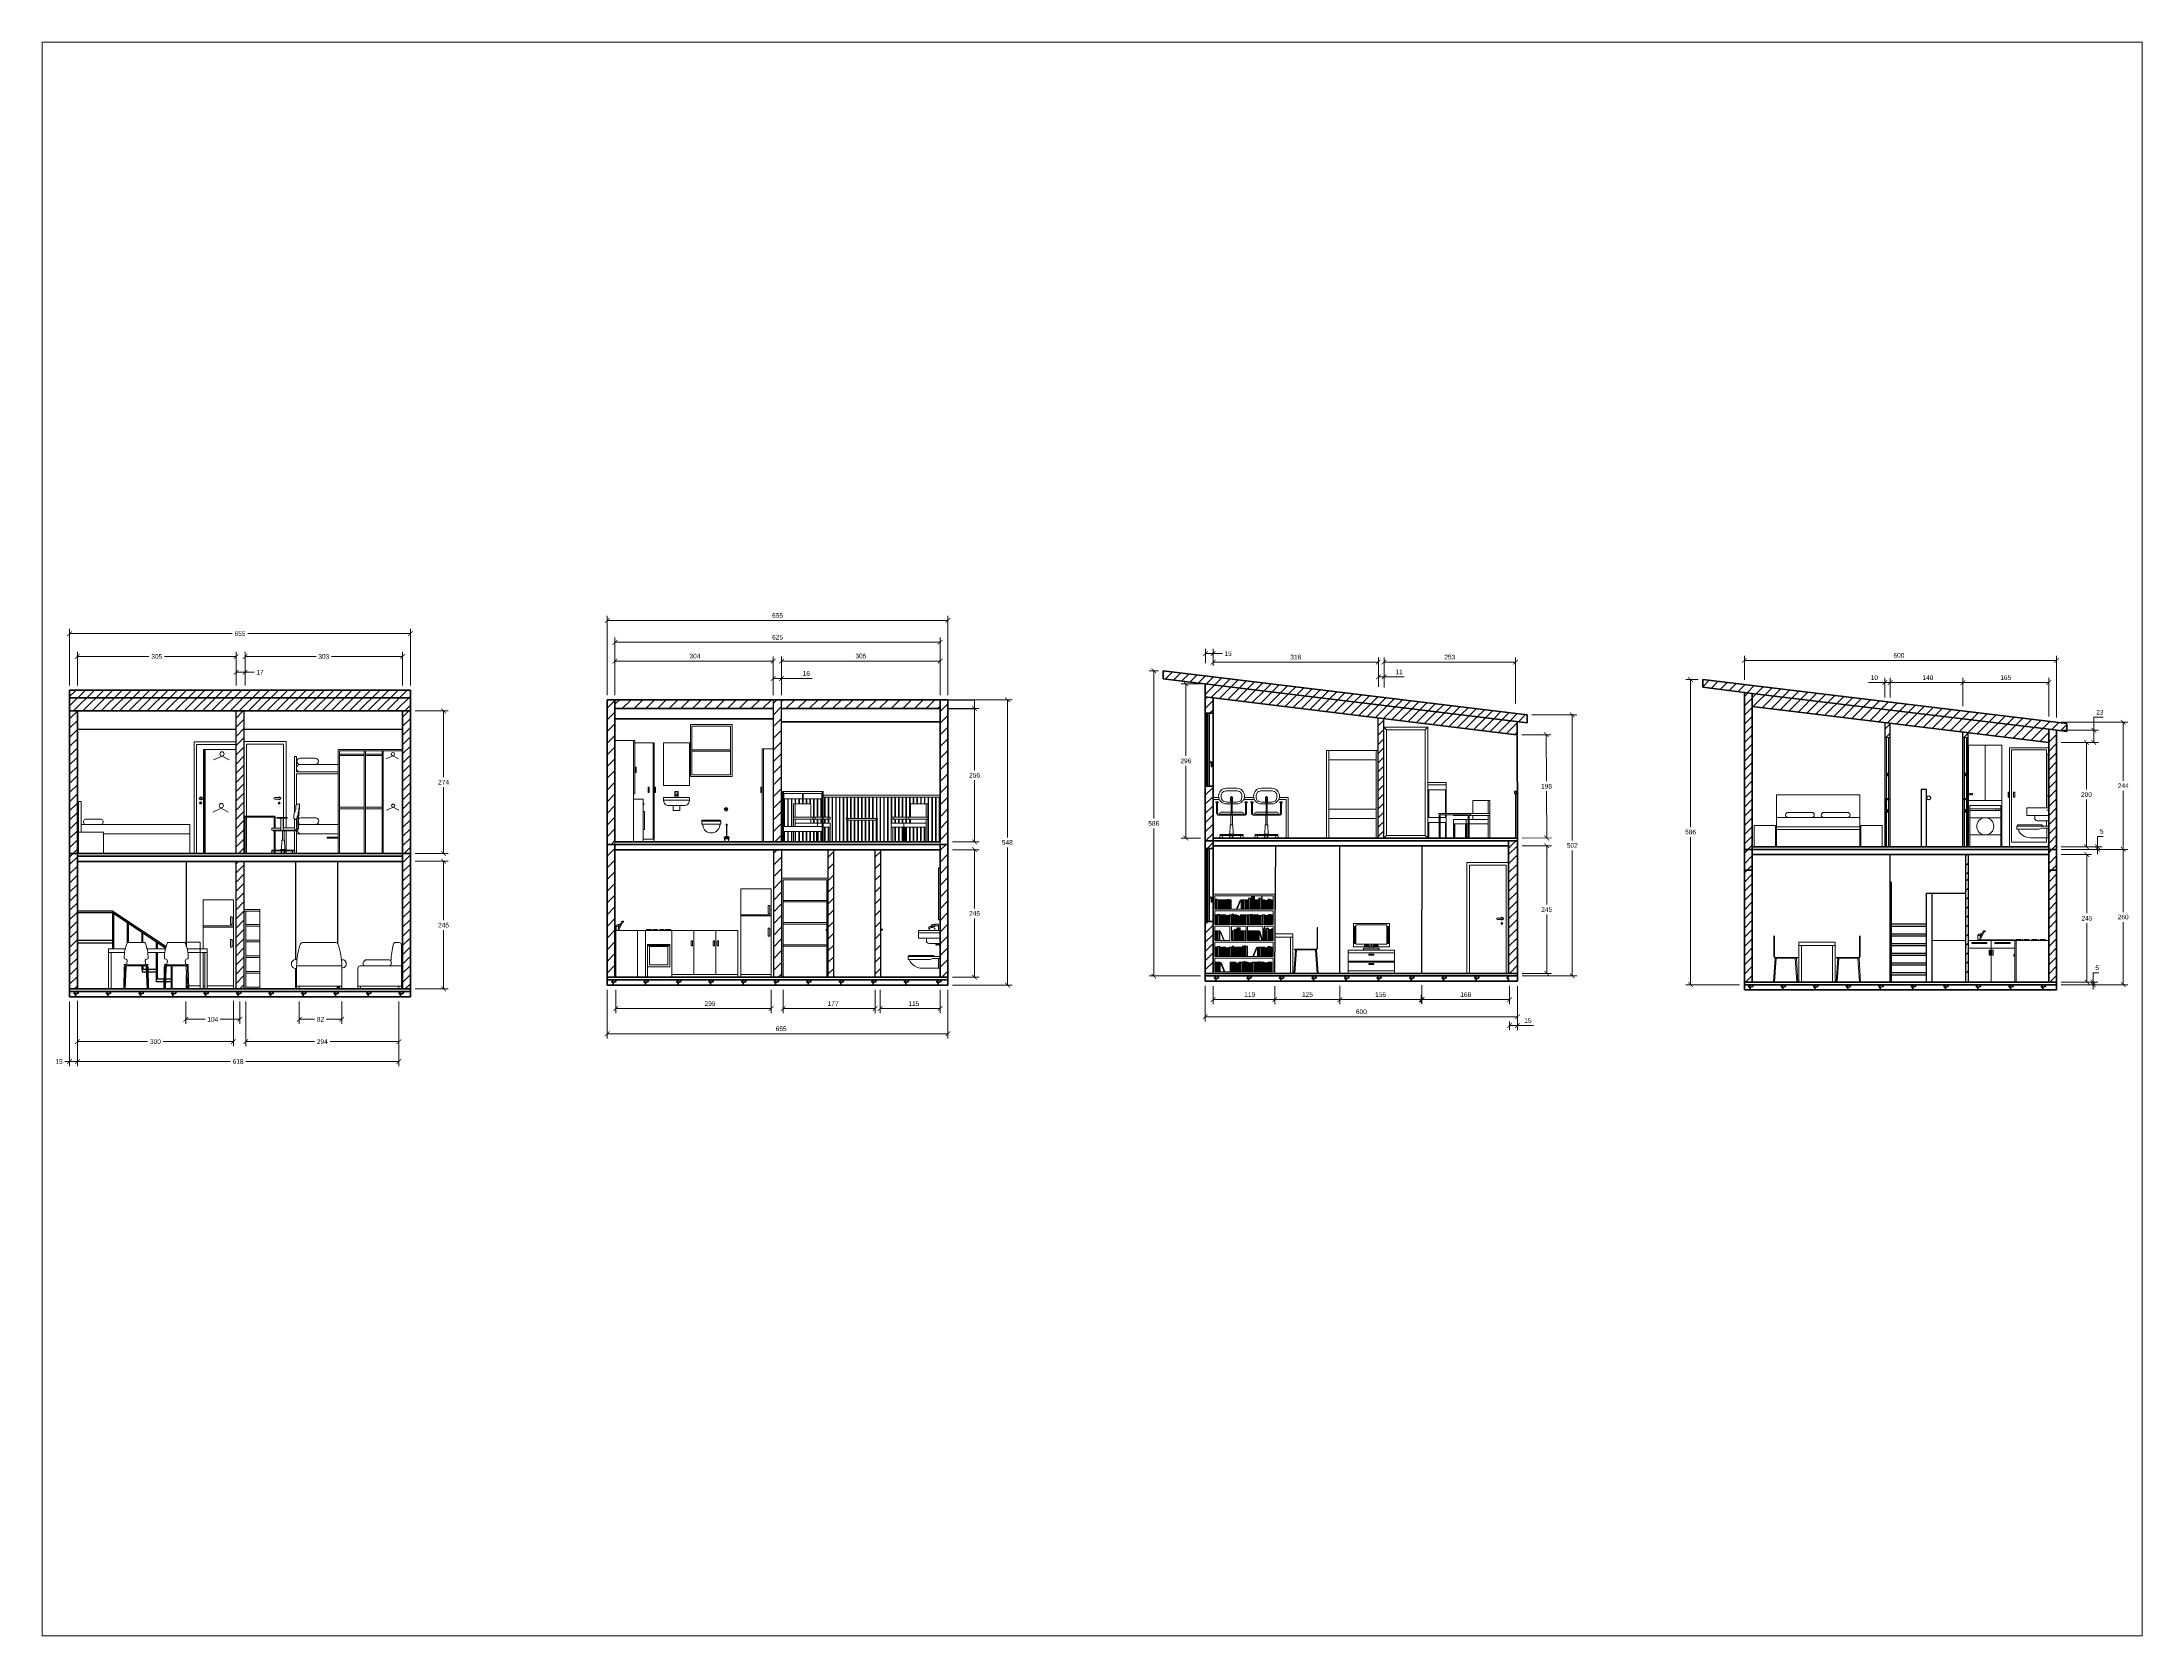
# Paper-space layout 'Layout1' of a CAD drawing. Header units: millimetres. Extents: x 26 to 231, y 20 to 176.
# The model-space entities are those that its viewports show. They can reach past a viewport. Long polylines and large blocks are cut down to what shows.
import ezdxf

# ---------------------------------------------------------------- set-up
doc = ezdxf.new("R2010")
doc.units = ezdxf.units.MM
for name, color, linetype, lineweight in [('A-DOOR-FULL', 1, 'Continuous', 18), ('A-FLOR-LEVL', 3, 'Continuous', 35), ('A-FLOR-STRS', 1, 'Continuous', 25), ('A-FURN', 2, 'Continuous', 18), ('A-GLAZ-FULL', 4, 'Continuous', 18), ('A-SECT-MCUT', 1, 'Continuous', 25), ('A-WALL-FULL', 3, 'Continuous', 35), ('A-WALL-FULL-EXT', 3, 'Continuous', 35), ('A-WALL-FULL-EXTR', 3, 'Continuous', 35), ('A-WALL-FULL-INTR', 1, 'Continuous', 25), ('QUOTE', 5, 'Continuous', 13)]:
    doc.layers.add(name, color=color, linetype=linetype, lineweight=lineweight)
doc.styles.get("Standard").update_dxf_attribs({"font": 'arial.ttf'})
doc.dimstyles.new('ISO-25', dxfattribs={"dimtxt": 2.5, "dimasz": 2.5, "dimexe": 1.25, "dimexo": 0.625, "dimtad": 1, "dimtxsty": 'Standard', "dimcen": 2.5, "dimadec": 0, "dimazin": 0, "dimtfac": 1, "dimtmove": 0, "dimatfit": 3, "dimfxl": 1, "dimarcsym": 0})
doc.dimstyles.get("Standard").update_dxf_attribs({"dimtxt": 0.18, "dimasz": 0.18, "dimexe": 0.18, "dimexo": 0.0625, "dimgap": 0.09, "dimtad": 0, "dimtih": 1, "dimtoh": 1, "dimdec": 4, "dimzin": 0, "dimdsep": 46, "dimtxsty": 'Standard', "dimcen": 0.09, "dimadec": 0, "dimazin": 0, "dimtfac": 1, "dimtdec": 4, "dimtofl": 0, "dimtmove": 0, "dimatfit": 3, "dimfxl": 1, "dimtolj": 1, "dimtzin": 0, "dimarcsym": 0})
pattern_1 = [(45, (5869.315, 33584.272), (-8.838835, 8.838835), [])]
pattern_2 = [(45, (-287685.397, -169558.485), (-11.22532015, 11.22532015), [])]
pattern_3 = [(45, (-13478.993, -19118.513), (-8.838835, 8.838835), [])]

# ---------------------------------------------------------------- blocks, each defined once
blk = doc.blocks.new('_ARCHTICK')
at = {"color": 0, "linetype": 'ByBlock', "const_width": 0.15}
blk.add_lwpolyline([(-0.5, -0.5), (0.5, 0.5)], dxfattribs=at)
blk = doc.blocks.new('*D14')
at = {"layer": 'Defpoints', "color": 0, "transparency": 16777216}
for p in [(966, 1284.4), (311, 1176.1), (966, 1176.1)]:
    blk.add_point(p, dxfattribs=at)
at = {"layer": 'QUOTE', "color": 0, "transparency": 16777216}
for p, q in [((311, 1185.1), (311, 1293.4)), ((966, 1185.1), (966, 1293.4)), ((311, 1284.4), (623.5, 1284.4)), ((966, 1284.4), (653.5, 1284.4))]:
    blk.add_line(p, q, dxfattribs=at)
at = {"layer": 'QUOTE', "color": 0, "transparency": 16777216, "xscale": 9, "yscale": 9, "zscale": 9, "rotation": 180}
blk.add_blockref('_ARCHTICK', (311, 1284.4), dxfattribs=at)
at = {"layer": 'QUOTE', "color": 0, "transparency": 16777216, "xscale": 9, "yscale": 9, "zscale": 9}
blk.add_blockref('_ARCHTICK', (966, 1284.4), dxfattribs=at)
at = {"layer": 'QUOTE', "color": 0, "transparency": 16777216, "insert": (638.5, 1284.4), "char_height": 9, "attachment_point": 5}
blk.add_mtext('\\A1;655', dxfattribs=at)
blk = doc.blocks.new('*D15')
at = {"layer": 'Defpoints', "color": 0, "transparency": 16777216}
for p in [(631, 1240.6), (326, 1176.1), (631, 1176.1)]:
    blk.add_point(p, dxfattribs=at)
at = {"layer": 'QUOTE', "color": 0, "transparency": 16777216}
for p, q in [((326, 1185.1), (326, 1249.6)), ((326, 1240.6), (463.5, 1240.6)), ((631, 1240.6), (493.5, 1240.6)), ((631, 1185.1), (631, 1249.6))]:
    blk.add_line(p, q, dxfattribs=at)
at = {"layer": 'QUOTE', "color": 0, "transparency": 16777216, "xscale": 9, "yscale": 9, "zscale": 9, "rotation": 180}
blk.add_blockref('_ARCHTICK', (326, 1240.6), dxfattribs=at)
at = {"layer": 'QUOTE', "color": 0, "transparency": 16777216, "xscale": 9, "yscale": 9, "zscale": 9}
blk.add_blockref('_ARCHTICK', (631, 1240.6), dxfattribs=at)
at = {"layer": 'QUOTE', "color": 0, "transparency": 16777216, "insert": (478.5, 1240.6), "char_height": 9, "attachment_point": 5}
blk.add_mtext('\\A1;305', dxfattribs=at)
blk = doc.blocks.new('*D16')
at = {"layer": 'Defpoints', "color": 0, "transparency": 16777216}
for p in [(951, 1240.6), (648.3, 1176.1), (951, 1176.1)]:
    blk.add_point(p, dxfattribs=at)
at = {"layer": 'QUOTE', "color": 0, "transparency": 16777216}
for p, q in [((648.3, 1185.1), (648.3, 1249.6)), ((648.3, 1240.6), (784.7, 1240.6)), ((951, 1240.6), (814.6, 1240.6)), ((951, 1185.1), (951, 1249.6))]:
    blk.add_line(p, q, dxfattribs=at)
at = {"layer": 'QUOTE', "color": 0, "transparency": 16777216, "xscale": 9, "yscale": 9, "zscale": 9, "rotation": 180}
blk.add_blockref('_ARCHTICK', (648.3, 1240.6), dxfattribs=at)
at = {"layer": 'QUOTE', "color": 0, "transparency": 16777216, "xscale": 9, "yscale": 9, "zscale": 9}
blk.add_blockref('_ARCHTICK', (951, 1240.6), dxfattribs=at)
at = {"layer": 'QUOTE', "color": 0, "transparency": 16777216, "insert": (799.6, 1240.6), "char_height": 9, "attachment_point": 5}
blk.add_mtext('\\A1;303', dxfattribs=at)
blk = doc.blocks.new('*D17')
at = {"layer": 'Defpoints', "color": 0, "transparency": 16777216}
for p in [(631, 1176.1), (648.3, 1210.3), (648.3, 1176.1)]:
    blk.add_point(p, dxfattribs=at)
at = {"layer": 'QUOTE', "color": 0, "transparency": 16777216}
for p, q in [((631, 1185.1), (631, 1219.3)), ((648.3, 1185.1), (648.3, 1219.3)), ((631, 1210.3), (648.3, 1210.3)), ((648.3, 1210.3), (666, 1210.3))]:
    blk.add_line(p, q, dxfattribs=at)
at = {"layer": 'QUOTE', "color": 0, "transparency": 16777216, "xscale": 9, "yscale": 9, "zscale": 9, "rotation": 180}
blk.add_blockref('_ARCHTICK', (631, 1210.3), dxfattribs=at)
at = {"layer": 'QUOTE', "color": 0, "transparency": 16777216, "xscale": 9, "yscale": 9, "zscale": 9}
blk.add_blockref('_ARCHTICK', (648.3, 1210.3), dxfattribs=at)
at = {"layer": 'QUOTE', "color": 0, "transparency": 16777216, "insert": (677, 1210.3), "char_height": 9, "attachment_point": 5}
blk.add_mtext('\\A1;17', dxfattribs=at)
blk = doc.blocks.new('*D18')
at = {"layer": 'Defpoints', "color": 0, "transparency": 16777216}
for p in [(326, 587), (943.9, 587), (943.9, 462.4)]:
    blk.add_point(p, dxfattribs=at)
at = {"layer": 'QUOTE', "color": 0, "transparency": 16777216}
for p, q in [((326, 578), (326, 453.4)), ((943.9, 578), (943.9, 453.4)), ((326, 462.4), (620, 462.4)), ((943.9, 462.4), (649.9, 462.4))]:
    blk.add_line(p, q, dxfattribs=at)
at = {"layer": 'QUOTE', "color": 0, "transparency": 16777216, "xscale": 9, "yscale": 9, "zscale": 9, "rotation": 180}
blk.add_blockref('_ARCHTICK', (326, 462.4), dxfattribs=at)
at = {"layer": 'QUOTE', "color": 0, "transparency": 16777216, "xscale": 9, "yscale": 9, "zscale": 9}
blk.add_blockref('_ARCHTICK', (943.9, 462.4), dxfattribs=at)
at = {"layer": 'QUOTE', "color": 0, "transparency": 16777216, "insert": (634.9, 462.4), "char_height": 9, "attachment_point": 5}
blk.add_mtext('\\A1;618', dxfattribs=at)
blk = doc.blocks.new('*D19')
at = {"layer": 'Defpoints', "color": 0, "transparency": 16777216}
for p in [(326, 587), (626, 587.8), (626, 500.6)]:
    blk.add_point(p, dxfattribs=at)
at = {"layer": 'QUOTE', "color": 0, "transparency": 16777216}
for p, q in [((326, 578), (326, 491.6)), ((626, 578.8), (626, 491.6)), ((326, 500.6), (461.1, 500.6)), ((626, 500.6), (490.9, 500.6))]:
    blk.add_line(p, q, dxfattribs=at)
at = {"layer": 'QUOTE', "color": 0, "transparency": 16777216, "xscale": 9, "yscale": 9, "zscale": 9, "rotation": 180}
blk.add_blockref('_ARCHTICK', (326, 500.6), dxfattribs=at)
at = {"layer": 'QUOTE', "color": 0, "transparency": 16777216, "xscale": 9, "yscale": 9, "zscale": 9}
blk.add_blockref('_ARCHTICK', (626, 500.6), dxfattribs=at)
at = {"layer": 'QUOTE', "color": 0, "transparency": 16777216, "insert": (476, 500.6), "char_height": 9, "attachment_point": 5}
blk.add_mtext('\\A1;300', dxfattribs=at)
blk = doc.blocks.new('*D20')
at = {"layer": 'Defpoints', "color": 0, "transparency": 16777216}
for p in [(649.5, 587), (943.9, 587), (943.9, 500.6)]:
    blk.add_point(p, dxfattribs=at)
at = {"layer": 'QUOTE', "color": 0, "transparency": 16777216}
for p, q in [((649.5, 578), (649.5, 491.6)), ((943.9, 578), (943.9, 491.6)), ((649.5, 500.6), (781.7, 500.6)), ((943.9, 500.6), (811.7, 500.6))]:
    blk.add_line(p, q, dxfattribs=at)
at = {"layer": 'QUOTE', "color": 0, "transparency": 16777216, "xscale": 9, "yscale": 9, "zscale": 9, "rotation": 180}
blk.add_blockref('_ARCHTICK', (649.5, 500.6), dxfattribs=at)
at = {"layer": 'QUOTE', "color": 0, "transparency": 16777216, "xscale": 9, "yscale": 9, "zscale": 9}
blk.add_blockref('_ARCHTICK', (943.9, 500.6), dxfattribs=at)
at = {"layer": 'QUOTE', "color": 0, "transparency": 16777216, "insert": (796.7, 500.6), "char_height": 9, "attachment_point": 5}
blk.add_mtext('\\A1;294', dxfattribs=at)
blk = doc.blocks.new('*D21')
at = {"layer": 'Defpoints', "color": 0, "transparency": 16777216}
for p in [(311, 587), (326, 587.8), (311, 462.4)]:
    blk.add_point(p, dxfattribs=at)
at = {"layer": 'QUOTE', "color": 0, "transparency": 16777216}
for p, q in [((311, 578), (311, 453.4)), ((326, 578.8), (326, 453.4)), ((311, 462.4), (302, 462.4)), ((326, 462.4), (311, 462.4))]:
    blk.add_line(p, q, dxfattribs=at)
at = {"layer": 'QUOTE', "color": 0, "transparency": 16777216, "xscale": 9, "yscale": 9, "zscale": 9, "rotation": 180}
blk.add_blockref('_ARCHTICK', (311, 462.4), dxfattribs=at)
at = {"layer": 'QUOTE', "color": 0, "transparency": 16777216, "xscale": 9, "yscale": 9, "zscale": 9}
blk.add_blockref('_ARCHTICK', (326, 462.4), dxfattribs=at)
at = {"layer": 'QUOTE', "color": 0, "transparency": 16777216, "insert": (290.9, 462.4), "char_height": 9, "attachment_point": 5}
blk.add_mtext('\\A1;15', dxfattribs=at)
blk = doc.blocks.new('*D22')
at = {"layer": 'Defpoints', "color": 0, "transparency": 16777216}
for p in [(752.4, 587), (834.1, 587), (834.1, 543.5)]:
    blk.add_point(p, dxfattribs=at)
at = {"layer": 'QUOTE', "color": 0, "transparency": 16777216}
for p, q in [((752.4, 578), (752.4, 534.5)), ((834.1, 578), (834.1, 534.5)), ((752.4, 543.5), (781.8, 543.5)), ((834.1, 543.5), (804.6, 543.5))]:
    blk.add_line(p, q, dxfattribs=at)
at = {"layer": 'QUOTE', "color": 0, "transparency": 16777216, "xscale": 9, "yscale": 9, "zscale": 9, "rotation": 180}
blk.add_blockref('_ARCHTICK', (752.4, 543.5), dxfattribs=at)
at = {"layer": 'QUOTE', "color": 0, "transparency": 16777216, "xscale": 9, "yscale": 9, "zscale": 9}
blk.add_blockref('_ARCHTICK', (834.1, 543.5), dxfattribs=at)
at = {"layer": 'QUOTE', "color": 0, "transparency": 16777216, "insert": (793.2, 543.5), "char_height": 9, "attachment_point": 5}
blk.add_mtext('\\A1;82', dxfattribs=at)
blk = doc.blocks.new('*D23')
at = {"layer": 'Defpoints', "color": 0, "transparency": 16777216}
for p in [(534.3, 587), (638.1, 587), (534.3, 543.5)]:
    blk.add_point(p, dxfattribs=at)
at = {"layer": 'QUOTE', "color": 0, "transparency": 16777216}
for p, q in [((534.3, 578), (534.3, 534.5)), ((638.1, 578), (638.1, 534.5)), ((534.3, 543.5), (571.7, 543.5)), ((638.1, 543.5), (600.7, 543.5))]:
    blk.add_line(p, q, dxfattribs=at)
at = {"layer": 'QUOTE', "color": 0, "transparency": 16777216, "xscale": 9, "yscale": 9, "zscale": 9, "rotation": 180}
blk.add_blockref('_ARCHTICK', (534.3, 543.5), dxfattribs=at)
at = {"layer": 'QUOTE', "color": 0, "transparency": 16777216, "xscale": 9, "yscale": 9, "zscale": 9}
blk.add_blockref('_ARCHTICK', (638.1, 543.5), dxfattribs=at)
at = {"layer": 'QUOTE', "color": 0, "transparency": 16777216, "insert": (586.2, 543.5), "char_height": 9, "attachment_point": 5}
blk.add_mtext('\\A1;104', dxfattribs=at)
blk = doc.blocks.new('*D24')
at = {"layer": 'Defpoints', "color": 0, "transparency": 16777216}
for p in [(966, 847), (966, 602), (1029.8, 602)]:
    blk.add_point(p, dxfattribs=at)
at = {"layer": 'QUOTE', "color": 0, "transparency": 16777216}
for p, q in [((975, 847), (1038.8, 847)), ((1029.8, 847), (1029.8, 734.1)), ((1029.8, 602), (1029.8, 714.9)), ((975, 602), (1038.8, 602))]:
    blk.add_line(p, q, dxfattribs=at)
at = {"layer": 'QUOTE', "color": 0, "transparency": 16777216, "xscale": 9, "yscale": 9, "zscale": 9}
for p, rotation in [((1029.8, 847), 90), ((1029.8, 602), 270)]:
    blk.add_blockref('_ARCHTICK', p, dxfattribs=dict(at, rotation=rotation))
at = {"layer": 'QUOTE', "color": 0, "transparency": 16777216, "insert": (1029.8, 724.5), "char_height": 9, "attachment_point": 5}
blk.add_mtext('\\A1;245', dxfattribs=at)
blk = doc.blocks.new('*D25')
at = {"layer": 'Defpoints', "color": 0, "transparency": 16777216}
for p in [(966, 1135.9), (966, 862), (1029.8, 862)]:
    blk.add_point(p, dxfattribs=at)
at = {"layer": 'QUOTE', "color": 0, "transparency": 16777216}
for p, q in [((975, 1135.9), (1038.8, 1135.9)), ((1029.8, 1135.9), (1029.8, 1008.5)), ((1029.8, 862), (1029.8, 989.4)), ((975, 862), (1038.8, 862))]:
    blk.add_line(p, q, dxfattribs=at)
at = {"layer": 'QUOTE', "color": 0, "transparency": 16777216, "xscale": 9, "yscale": 9, "zscale": 9}
for p, rotation in [((1029.8, 1135.9), 90), ((1029.8, 862), 270)]:
    blk.add_blockref('_ARCHTICK', p, dxfattribs=dict(at, rotation=rotation))
at = {"layer": 'QUOTE', "color": 0, "transparency": 16777216, "insert": (1029.8, 999), "char_height": 9, "attachment_point": 5}
blk.add_mtext('\\A1;274', dxfattribs=at)
blk = doc.blocks.new('*D39')
at = {"layer": 'Defpoints', "color": 0, "transparency": 16777216}
for p in [(1999.2, 1309.9), (1344.2, 1157.5), (1999.2, 1157.5)]:
    blk.add_point(p, dxfattribs=at)
at = {"layer": 'QUOTE', "color": 0, "transparency": 16777216}
for p, q in [((1344.2, 1166.5), (1344.2, 1318.9)), ((1344.2, 1309.9), (1999.2, 1309.9)), ((1999.2, 1166.5), (1999.2, 1318.9))]:
    blk.add_line(p, q, dxfattribs=at)
at = {"layer": 'QUOTE', "color": 0, "transparency": 16777216, "xscale": 9, "yscale": 9, "zscale": 9, "rotation": 180}
blk.add_blockref('_ARCHTICK', (1344.2, 1309.9), dxfattribs=at)
at = {"layer": 'QUOTE', "color": 0, "transparency": 16777216, "xscale": 9, "yscale": 9, "zscale": 9}
blk.add_blockref('_ARCHTICK', (1999.2, 1309.9), dxfattribs=at)
at = {"layer": 'QUOTE', "color": 0, "transparency": 16777216, "insert": (1671.7, 1319.4), "char_height": 9, "attachment_point": 5}
blk.add_mtext('655', dxfattribs=at)
blk = doc.blocks.new('*D40')
at = {"layer": 'Defpoints', "color": 0, "transparency": 16777216}
for p in [(1984.2, 1267.8), (1359.2, 1157.5), (1984.2, 1157.5)]:
    blk.add_point(p, dxfattribs=at)
at = {"layer": 'QUOTE', "color": 0, "transparency": 16777216}
for p, q in [((1359.2, 1166.5), (1359.2, 1276.8)), ((1359.2, 1267.8), (1984.2, 1267.8)), ((1984.2, 1166.5), (1984.2, 1276.8))]:
    blk.add_line(p, q, dxfattribs=at)
at = {"layer": 'QUOTE', "color": 0, "transparency": 16777216, "xscale": 9, "yscale": 9, "zscale": 9, "rotation": 180}
blk.add_blockref('_ARCHTICK', (1359.2, 1267.8), dxfattribs=at)
at = {"layer": 'QUOTE', "color": 0, "transparency": 16777216, "xscale": 9, "yscale": 9, "zscale": 9}
blk.add_blockref('_ARCHTICK', (1984.2, 1267.8), dxfattribs=at)
at = {"layer": 'QUOTE', "color": 0, "transparency": 16777216, "insert": (1671.7, 1277.4), "char_height": 9, "attachment_point": 5}
blk.add_mtext('625', dxfattribs=at)
blk = doc.blocks.new('*D41')
at = {"layer": 'Defpoints', "color": 0, "transparency": 16777216}
for p in [(1663.3, 1231.7), (1359.2, 1157.5), (1663.3, 1157.5)]:
    blk.add_point(p, dxfattribs=at)
at = {"layer": 'QUOTE', "color": 0, "transparency": 16777216}
for p, q in [((1359.2, 1166.5), (1359.2, 1240.7)), ((1359.2, 1231.7), (1663.3, 1231.7)), ((1663.3, 1166.5), (1663.3, 1240.7))]:
    blk.add_line(p, q, dxfattribs=at)
at = {"layer": 'QUOTE', "color": 0, "transparency": 16777216, "xscale": 9, "yscale": 9, "zscale": 9, "rotation": 180}
blk.add_blockref('_ARCHTICK', (1359.2, 1231.7), dxfattribs=at)
at = {"layer": 'QUOTE', "color": 0, "transparency": 16777216, "xscale": 9, "yscale": 9, "zscale": 9}
blk.add_blockref('_ARCHTICK', (1663.3, 1231.7), dxfattribs=at)
at = {"layer": 'QUOTE', "color": 0, "transparency": 16777216, "insert": (1512.9, 1241.3), "char_height": 9, "attachment_point": 5}
blk.add_mtext('304', dxfattribs=at)
blk = doc.blocks.new('*D42')
at = {"layer": 'Defpoints', "color": 0, "transparency": 16777216}
for p in [(1679.3, 1198.2), (1663.3, 1157.5), (1679.3, 1157.5)]:
    blk.add_point(p, dxfattribs=at)
at = {"layer": 'QUOTE', "color": 0, "transparency": 16777216}
for p, q in [((1663.3, 1166.5), (1663.3, 1207.2)), ((1663.3, 1198.2), (1679.3, 1198.2)), ((1679.3, 1166.5), (1679.3, 1207.2)), ((1679.3, 1198.2), (1738, 1198.2))]:
    blk.add_line(p, q, dxfattribs=at)
at = {"layer": 'QUOTE', "color": 0, "transparency": 16777216, "xscale": 9, "yscale": 9, "zscale": 9, "rotation": 180}
blk.add_blockref('_ARCHTICK', (1663.3, 1198.2), dxfattribs=at)
at = {"layer": 'QUOTE', "color": 0, "transparency": 16777216, "xscale": 9, "yscale": 9, "zscale": 9}
blk.add_blockref('_ARCHTICK', (1679.3, 1198.2), dxfattribs=at)
at = {"layer": 'QUOTE', "color": 0, "transparency": 16777216, "insert": (1727, 1207.8), "char_height": 9, "attachment_point": 5}
blk.add_mtext('16', dxfattribs=at)
blk = doc.blocks.new('*D43')
at = {"layer": 'Defpoints', "color": 0, "transparency": 16777216}
for p in [(1984.2, 1231.7), (1679.3, 1157.5), (1984.2, 1157.5)]:
    blk.add_point(p, dxfattribs=at)
at = {"layer": 'QUOTE', "color": 0, "transparency": 16777216}
for p, q in [((1679.3, 1166.5), (1679.3, 1240.7)), ((1679.3, 1231.7), (1984.2, 1231.7)), ((1984.2, 1166.5), (1984.2, 1240.7))]:
    blk.add_line(p, q, dxfattribs=at)
at = {"layer": 'QUOTE', "color": 0, "transparency": 16777216, "xscale": 9, "yscale": 9, "zscale": 9, "rotation": 180}
blk.add_blockref('_ARCHTICK', (1679.3, 1231.7), dxfattribs=at)
at = {"layer": 'QUOTE', "color": 0, "transparency": 16777216, "xscale": 9, "yscale": 9, "zscale": 9}
blk.add_blockref('_ARCHTICK', (1984.2, 1231.7), dxfattribs=at)
at = {"layer": 'QUOTE', "color": 0, "transparency": 16777216, "insert": (1831.8, 1241.3), "char_height": 9, "attachment_point": 5}
blk.add_mtext('305', dxfattribs=at)
blk = doc.blocks.new('*D44')
at = {"layer": 'Defpoints', "color": 0, "transparency": 16777216}
for p in [(1344.2, 609.4), (1999.2, 609.4), (1999.2, 515.7)]:
    blk.add_point(p, dxfattribs=at)
at = {"layer": 'QUOTE', "color": 0, "transparency": 16777216}
for p, q in [((1344.2, 600.4), (1344.2, 506.7)), ((1999.2, 600.4), (1999.2, 506.7)), ((1344.2, 515.7), (1999.2, 515.7))]:
    blk.add_line(p, q, dxfattribs=at)
at = {"layer": 'QUOTE', "color": 0, "transparency": 16777216, "xscale": 9, "yscale": 9, "zscale": 9, "rotation": 180}
blk.add_blockref('_ARCHTICK', (1344.2, 515.7), dxfattribs=at)
at = {"layer": 'QUOTE', "color": 0, "transparency": 16777216, "xscale": 9, "yscale": 9, "zscale": 9}
blk.add_blockref('_ARCHTICK', (1999.2, 515.7), dxfattribs=at)
at = {"layer": 'QUOTE', "color": 0, "transparency": 16777216, "insert": (1678.6, 525.3), "char_height": 9, "attachment_point": 5}
blk.add_mtext('655', dxfattribs=at)
blk = doc.blocks.new('*D45')
at = {"layer": 'Defpoints', "color": 0, "transparency": 16777216}
for p in [(1360.6, 609.4), (1659.2, 609.4), (1659.2, 564.1)]:
    blk.add_point(p, dxfattribs=at)
at = {"layer": 'QUOTE', "color": 0, "transparency": 16777216}
for p, q in [((1360.6, 600.4), (1360.6, 555.1)), ((1659.2, 600.4), (1659.2, 555.1)), ((1360.6, 564.1), (1659.2, 564.1))]:
    blk.add_line(p, q, dxfattribs=at)
at = {"layer": 'QUOTE', "color": 0, "transparency": 16777216, "xscale": 9, "yscale": 9, "zscale": 9, "rotation": 180}
blk.add_blockref('_ARCHTICK', (1360.6, 564.1), dxfattribs=at)
at = {"layer": 'QUOTE', "color": 0, "transparency": 16777216, "xscale": 9, "yscale": 9, "zscale": 9}
blk.add_blockref('_ARCHTICK', (1659.2, 564.1), dxfattribs=at)
at = {"layer": 'QUOTE', "color": 0, "transparency": 16777216, "insert": (1541.9, 573.6), "char_height": 9, "attachment_point": 5}
blk.add_mtext('299', dxfattribs=at)
blk = doc.blocks.new('*D46')
at = {"layer": 'Defpoints', "color": 0, "transparency": 16777216}
for p in [(1682.2, 609.4), (1859.2, 609.4), (1859.2, 564.1)]:
    blk.add_point(p, dxfattribs=at)
at = {"layer": 'QUOTE', "color": 0, "transparency": 16777216}
for p, q in [((1682.2, 600.4), (1682.2, 555.1)), ((1859.2, 600.4), (1859.2, 555.1)), ((1682.2, 564.1), (1859.2, 564.1))]:
    blk.add_line(p, q, dxfattribs=at)
at = {"layer": 'QUOTE', "color": 0, "transparency": 16777216, "xscale": 9, "yscale": 9, "zscale": 9, "rotation": 180}
blk.add_blockref('_ARCHTICK', (1682.2, 564.1), dxfattribs=at)
at = {"layer": 'QUOTE', "color": 0, "transparency": 16777216, "xscale": 9, "yscale": 9, "zscale": 9}
blk.add_blockref('_ARCHTICK', (1859.2, 564.1), dxfattribs=at)
at = {"layer": 'QUOTE', "color": 0, "transparency": 16777216, "insert": (1778.4, 573.6), "char_height": 9, "attachment_point": 5}
blk.add_mtext('177', dxfattribs=at)
blk = doc.blocks.new('*D47')
at = {"layer": 'Defpoints', "color": 0, "transparency": 16777216}
for p in [(1868.9, 609.4), (1983.9, 609.4), (1983.9, 564.1)]:
    blk.add_point(p, dxfattribs=at)
at = {"layer": 'QUOTE', "color": 0, "transparency": 16777216}
for p, q in [((1868.9, 600.4), (1868.9, 555.1)), ((1983.9, 600.4), (1983.9, 555.1)), ((1868.9, 564.1), (1983.9, 564.1))]:
    blk.add_line(p, q, dxfattribs=at)
at = {"layer": 'QUOTE', "color": 0, "transparency": 16777216, "xscale": 9, "yscale": 9, "zscale": 9, "rotation": 180}
blk.add_blockref('_ARCHTICK', (1868.9, 564.1), dxfattribs=at)
at = {"layer": 'QUOTE', "color": 0, "transparency": 16777216, "xscale": 9, "yscale": 9, "zscale": 9}
blk.add_blockref('_ARCHTICK', (1983.9, 564.1), dxfattribs=at)
at = {"layer": 'QUOTE', "color": 0, "transparency": 16777216, "insert": (1933.5, 573.6), "char_height": 9, "attachment_point": 5}
blk.add_mtext('115', dxfattribs=at)
blk = doc.blocks.new('*D50')
at = {"layer": 'Defpoints', "color": 0, "transparency": 16777216}
for p in [(1999.2, 869.4), (1999.2, 624.4), (2050.3, 624.4)]:
    blk.add_point(p, dxfattribs=at)
at = {"layer": 'QUOTE', "color": 0, "transparency": 16777216}
for p, q in [((2008.2, 869.4), (2059.3, 869.4)), ((2050.3, 869.4), (2050.3, 756.5)), ((2050.3, 624.4), (2050.3, 737.3)), ((2008.2, 624.4), (2059.3, 624.4))]:
    blk.add_line(p, q, dxfattribs=at)
at = {"layer": 'QUOTE', "color": 0, "transparency": 16777216, "xscale": 9, "yscale": 9, "zscale": 9}
for p, rotation in [((2050.3, 869.4), 90), ((2050.3, 624.4), 270)]:
    blk.add_blockref('_ARCHTICK', p, dxfattribs=dict(at, rotation=rotation))
at = {"layer": 'QUOTE', "color": 0, "transparency": 16777216, "insert": (2050.3, 746.9), "char_height": 9, "attachment_point": 5}
blk.add_mtext('245', dxfattribs=at)
blk = doc.blocks.new('*D51')
at = {"layer": 'Defpoints', "color": 0, "transparency": 16777216}
for p in [(1999.2, 1140.5), (2050.3, 1140.5), (1999.2, 884.4)]:
    blk.add_point(p, dxfattribs=at)
at = {"layer": 'QUOTE', "color": 0, "transparency": 16777216}
for p, q in [((2008.2, 1140.5), (2059.3, 1140.5)), ((2050.3, 1140.5), (2050.3, 1022)), ((2050.3, 884.4), (2050.3, 1002.8)), ((2008.2, 884.4), (2059.3, 884.4))]:
    blk.add_line(p, q, dxfattribs=at)
at = {"layer": 'QUOTE', "color": 0, "transparency": 16777216, "xscale": 9, "yscale": 9, "zscale": 9}
for p, rotation in [((2050.3, 1140.5), 90), ((2050.3, 884.4), 270)]:
    blk.add_blockref('_ARCHTICK', p, dxfattribs=dict(at, rotation=rotation))
at = {"layer": 'QUOTE', "color": 0, "transparency": 16777216, "insert": (2050.3, 1012.4), "char_height": 9, "attachment_point": 5}
blk.add_mtext('256', dxfattribs=at)
blk = doc.blocks.new('*D48')
at = {"layer": 'Defpoints', "color": 0, "transparency": 16777216}
for p in [(1999.2, 1157.5), (1999.2, 1140.5), (2050.3, 1157.5)]:
    blk.add_point(p, dxfattribs=at)
at = {"layer": 'QUOTE', "color": 0, "lineweight": -2, "transparency": 16777216}
for p, q in [((1999.3, 1157.5), (2050.4, 1157.5)), ((1999.3, 1140.5), (2050.4, 1140.5))]:
    blk.add_line(p, q, dxfattribs=at)
at = {"layer": 'QUOTE', "color": 0, "lineweight": 13, "transparency": 16777216}
for p, q in [((2050.3, 1157.5), (2050.3, 1149.1)), ((2050.3, 1140.5), (2050.3, 1148.9))]:
    blk.add_line(p, q, dxfattribs=at)
at = {"layer": 'QUOTE', "color": 0, "lineweight": 13, "transparency": 16777216, "xscale": 0.09, "yscale": 0.09, "zscale": 0.09}
for p, rotation in [((2050.3, 1157.5), 90), ((2050.3, 1140.5), 270)]:
    blk.add_blockref('_ARCHTICK', p, dxfattribs=dict(at, rotation=rotation))
at = {"layer": 'QUOTE', "color": 0, "transparency": 16777216, "insert": (2050.3, 1149), "char_height": 0.09, "attachment_point": 5}
blk.add_mtext('17', dxfattribs=at)
blk = doc.blocks.new('*D49')
at = {"layer": 'Defpoints', "color": 0, "transparency": 16777216}
for p in [(1999.2, 1157.5), (1999.2, 609.4), (2113.3, 609.4)]:
    blk.add_point(p, dxfattribs=at)
at = {"layer": 'QUOTE', "color": 0, "transparency": 16777216}
for p, q in [((2008.2, 1157.5), (2122.3, 1157.5)), ((2113.3, 1157.5), (2113.3, 893)), ((2113.3, 609.4), (2113.3, 873.8)), ((2008.2, 609.4), (2122.3, 609.4))]:
    blk.add_line(p, q, dxfattribs=at)
at = {"layer": 'QUOTE', "color": 0, "transparency": 16777216, "xscale": 9, "yscale": 9, "zscale": 9}
for p, rotation in [((2113.3, 1157.5), 90), ((2113.3, 609.4), 270)]:
    blk.add_blockref('_ARCHTICK', p, dxfattribs=dict(at, rotation=rotation))
at = {"layer": 'QUOTE', "color": 0, "transparency": 16777216, "insert": (2113.3, 883.4), "char_height": 9, "attachment_point": 5}
blk.add_mtext('548', dxfattribs=at)
blk = doc.blocks.new('tv flat')
for points in [[(84.5, 207.8), (252.2, 207.8), (252.2, 99.5), (84.5, 99.5)], [(96.6, 200.9), (240, 200.9), (240, 111.4), (96.6, 111.4)], [(95.3, 194.2), (86.2, 194.2), (86.2, 192.7), (95.3, 192.7)], [(95.3, 190.1), (86.2, 190.1), (86.2, 188.7), (95.3, 188.7)], [(95.3, 186), (86.2, 186), (86.2, 184.6), (95.3, 184.6)], [(95.3, 182), (86.2, 182), (86.2, 180.5), (95.3, 180.5)], [(95.3, 177.9), (86.2, 177.9), (86.2, 176.5), (95.3, 176.5)], [(95.3, 173.8), (86.2, 173.8), (86.2, 172.4), (95.3, 172.4)], [(95.3, 169.7), (86.2, 169.7), (86.2, 168.3), (95.3, 168.3)], [(95.3, 165.7), (86.2, 165.7), (86.2, 164.2), (95.3, 164.2)], [(95.3, 161.6), (86.2, 161.6), (86.2, 160.2), (95.3, 160.2)], [(95.3, 157.5), (86.2, 157.5), (86.2, 156.1), (95.3, 156.1)], [(95.3, 153.5), (86.2, 153.5), (86.2, 152), (95.3, 152)], [(95.3, 149.4), (86.2, 149.4), (86.2, 148), (95.3, 148)], [(95.3, 145.3), (86.2, 145.3), (86.2, 143.9), (95.3, 143.9)], [(95.3, 141.3), (86.2, 141.3), (86.2, 139.8), (95.3, 139.8)], [(95.3, 137.2), (86.2, 137.2), (86.2, 135.8), (95.3, 135.8)], [(95.3, 133.1), (86.2, 133.1), (86.2, 131.7), (95.3, 131.7)], [(95.3, 129.1), (86.2, 129.1), (86.2, 127.6), (95.3, 127.6)], [(95.3, 125), (86.2, 125), (86.2, 123.6), (95.3, 123.6)], [(95.3, 120.9), (86.2, 120.9), (86.2, 119.5), (95.3, 119.5)], [(95.3, 116.8), (86.2, 116.8), (86.2, 115.4), (95.3, 115.4)], [(159.8, 99.5), (176.8, 99.5), (176.8, 93.4), (159.8, 93.4)], [(241.4, 194.2), (250.4, 194.2), (250.4, 192.7), (241.4, 192.7)], [(241.4, 190.1), (250.4, 190.1), (250.4, 188.7), (241.4, 188.7)], [(241.4, 186), (250.4, 186), (250.4, 184.6), (241.4, 184.6)], [(241.4, 182), (250.4, 182), (250.4, 180.5), (241.4, 180.5)], [(241.4, 177.9), (250.4, 177.9), (250.4, 176.5), (241.4, 176.5)], [(241.4, 173.8), (250.4, 173.8), (250.4, 172.4), (241.4, 172.4)], [(241.4, 169.7), (250.4, 169.7), (250.4, 168.3), (241.4, 168.3)], [(241.4, 165.7), (250.4, 165.7), (250.4, 164.2), (241.4, 164.2)], [(241.4, 161.6), (250.4, 161.6), (250.4, 160.2), (241.4, 160.2)], [(241.4, 157.5), (250.4, 157.5), (250.4, 156.1), (241.4, 156.1)], [(241.4, 153.5), (250.4, 153.5), (250.4, 152), (241.4, 152)], [(241.4, 149.4), (250.4, 149.4), (250.4, 148), (241.4, 148)], [(241.4, 145.3), (250.4, 145.3), (250.4, 143.9), (241.4, 143.9)], [(241.4, 141.3), (250.4, 141.3), (250.4, 139.8), (241.4, 139.8)], [(241.4, 137.2), (250.4, 137.2), (250.4, 135.8), (241.4, 135.8)], [(241.4, 133.1), (250.4, 133.1), (250.4, 131.7), (241.4, 131.7)], [(241.4, 129.1), (250.4, 129.1), (250.4, 127.6), (241.4, 127.6)], [(241.4, 125), (250.4, 125), (250.4, 123.6), (241.4, 123.6)], [(241.4, 120.9), (250.4, 120.9), (250.4, 119.5), (241.4, 119.5)], [(241.4, 116.8), (250.4, 116.8), (250.4, 115.4), (241.4, 115.4)], [(131.7, 93.4), (204.9, 93.4), (204.9, 85.2), (131.7, 85.2)]]:
    blk.add_lwpolyline(points, close=True)
for centre, radius in [((137.9, 105.5), 1.45), ((142.5, 105.5), 1.45), ((147.5, 105.5), 1.45), ((152.2, 105.5), 1.45), ((157, 105.5), 1.45), ((168.3, 105.5), 2.83), ((168.3, 105.5), 0.935), ((179.6, 105.5), 1.45), ((184.5, 105.5), 1.45), ((189.2, 105.5), 1.45), ((194.1, 105.5), 1.45), ((198.7, 105.5), 1.45)]:
    blk.add_circle(centre, radius)
blk = doc.blocks.new('*D68')
at = {"layer": 'Defpoints', "color": 0, "transparency": 16777216}
for p in [(2910.1, 618.3), (3078.5, 616.6), (2910.1, 581.3)]:
    blk.add_point(p, dxfattribs=at)
at = {"layer": 'QUOTE', "color": 0, "transparency": 16777216}
for p, q in [((2910.1, 609.3), (2910.1, 572.3)), ((3078.5, 607.6), (3078.5, 572.3)), ((3078.5, 581.3), (2910.1, 581.3))]:
    blk.add_line(p, q, dxfattribs=at)
at = {"layer": 'QUOTE', "color": 0, "transparency": 16777216, "xscale": 9, "yscale": 9, "zscale": 9, "rotation": 180}
blk.add_blockref('_ARCHTICK', (2910.1, 581.3), dxfattribs=at)
at = {"layer": 'QUOTE', "color": 0, "transparency": 16777216, "xscale": 9, "yscale": 9, "zscale": 9}
blk.add_blockref('_ARCHTICK', (3078.5, 581.3), dxfattribs=at)
at = {"layer": 'QUOTE', "color": 0, "transparency": 16777216, "insert": (2994.3, 590.9), "char_height": 9, "attachment_point": 5}
blk.add_mtext('\\A1;168', dxfattribs=at)
blk = doc.blocks.new('*D69')
at = {"layer": 'Defpoints', "color": 0, "transparency": 16777216}
for p in [(2752.5, 616.5), (2752.5, 581.3), (2908.8, 565.7)]:
    blk.add_point(p, dxfattribs=at)
at = {"layer": 'QUOTE', "color": 0, "transparency": 16777216}
for p, q in [((2752.5, 607.5), (2752.5, 572.3)), ((2908.8, 581.3), (2752.5, 581.3)), ((2908.8, 574.7), (2908.8, 590.3))]:
    blk.add_line(p, q, dxfattribs=at)
at = {"layer": 'QUOTE', "color": 0, "transparency": 16777216, "xscale": 9, "yscale": 9, "zscale": 9, "rotation": 180}
blk.add_blockref('_ARCHTICK', (2752.5, 581.3), dxfattribs=at)
at = {"layer": 'QUOTE', "color": 0, "transparency": 16777216, "xscale": 9, "yscale": 9, "zscale": 9}
blk.add_blockref('_ARCHTICK', (2908.8, 581.3), dxfattribs=at)
at = {"layer": 'QUOTE', "color": 0, "transparency": 16777216, "insert": (2830.6, 590.9), "char_height": 9, "attachment_point": 5}
blk.add_mtext('\\A1;156', dxfattribs=at)
blk = doc.blocks.new('*D70')
at = {"layer": 'Defpoints', "color": 0, "transparency": 16777216}
for p in [(2508.8, 616.4), (2627.4, 616.4), (2508.8, 581.3)]:
    blk.add_point(p, dxfattribs=at)
at = {"layer": 'QUOTE', "color": 0, "transparency": 16777216}
for p, q in [((2508.8, 607.4), (2508.8, 572.3)), ((2627.4, 607.4), (2627.4, 572.3)), ((2627.4, 581.3), (2508.8, 581.3))]:
    blk.add_line(p, q, dxfattribs=at)
at = {"layer": 'QUOTE', "color": 0, "transparency": 16777216, "xscale": 9, "yscale": 9, "zscale": 9, "rotation": 180}
blk.add_blockref('_ARCHTICK', (2508.8, 581.3), dxfattribs=at)
at = {"layer": 'QUOTE', "color": 0, "transparency": 16777216, "xscale": 9, "yscale": 9, "zscale": 9}
blk.add_blockref('_ARCHTICK', (2627.4, 581.3), dxfattribs=at)
at = {"layer": 'QUOTE', "color": 0, "transparency": 16777216, "insert": (2579.1, 590.9), "char_height": 9, "attachment_point": 5}
blk.add_mtext('\\A1;119', dxfattribs=at)
blk = doc.blocks.new('*D71')
at = {"layer": 'Defpoints', "color": 0, "transparency": 16777216}
for p in [(3078.5, 548.4), (3093.7, 548.3), (3093.7, 531.5)]:
    blk.add_point(p, dxfattribs=at)
at = {"layer": 'QUOTE', "color": 0, "transparency": 16777216}
for p, q in [((3078.5, 539.4), (3078.5, 522.5)), ((3078.5, 531.5), (3093.7, 531.5)), ((3093.7, 539.3), (3093.7, 522.5)), ((3093.7, 531.5), (3124.8, 531.5))]:
    blk.add_line(p, q, dxfattribs=at)
at = {"layer": 'QUOTE', "color": 0, "transparency": 16777216, "xscale": 9, "yscale": 9, "zscale": 9, "rotation": 180}
blk.add_blockref('_ARCHTICK', (3078.5, 531.5), dxfattribs=at)
at = {"layer": 'QUOTE', "color": 0, "transparency": 16777216, "xscale": 9, "yscale": 9, "zscale": 9}
blk.add_blockref('_ARCHTICK', (3093.7, 531.5), dxfattribs=at)
at = {"layer": 'QUOTE', "color": 0, "transparency": 16777216, "insert": (3113.7, 541.1), "char_height": 9, "attachment_point": 5}
blk.add_mtext('\\A1;15', dxfattribs=at)
blk = doc.blocks.new('*D72')
at = {"layer": 'Defpoints', "color": 0, "transparency": 16777216}
for p in [(2826.3, 1173.2), (2837.2, 1201.4), (2837.2, 1171.8)]:
    blk.add_point(p, dxfattribs=at)
at = {"layer": 'QUOTE', "color": 0, "transparency": 16777216}
for p, q in [((2826.3, 1182.2), (2826.3, 1210.4)), ((2826.3, 1201.4), (2837.2, 1201.4)), ((2837.2, 1180.8), (2837.2, 1210.4)), ((2837.2, 1201.4), (2876.1, 1201.4))]:
    blk.add_line(p, q, dxfattribs=at)
at = {"layer": 'QUOTE', "color": 0, "transparency": 16777216, "xscale": 9, "yscale": 9, "zscale": 9, "rotation": 180}
blk.add_blockref('_ARCHTICK', (2826.3, 1201.4), dxfattribs=at)
at = {"layer": 'QUOTE', "color": 0, "transparency": 16777216, "xscale": 9, "yscale": 9, "zscale": 9}
blk.add_blockref('_ARCHTICK', (2837.2, 1201.4), dxfattribs=at)
at = {"layer": 'QUOTE', "color": 0, "transparency": 16777216, "insert": (2866, 1210.9), "char_height": 9, "attachment_point": 5}
blk.add_mtext('\\A1;11', dxfattribs=at)
blk = doc.blocks.new('*D73')
at = {"layer": 'Defpoints', "color": 0, "transparency": 16777216}
for p in [(2627.4, 616.4), (2752.5, 616.4), (2752.5, 581.3)]:
    blk.add_point(p, dxfattribs=at)
at = {"layer": 'QUOTE', "color": 0, "transparency": 16777216}
for p, q in [((2627.4, 607.4), (2627.4, 572.3)), ((2752.5, 607.4), (2752.5, 572.3)), ((2627.4, 581.3), (2752.5, 581.3))]:
    blk.add_line(p, q, dxfattribs=at)
at = {"layer": 'QUOTE', "color": 0, "transparency": 16777216, "xscale": 9, "yscale": 9, "zscale": 9, "rotation": 180}
blk.add_blockref('_ARCHTICK', (2627.4, 581.3), dxfattribs=at)
at = {"layer": 'QUOTE', "color": 0, "transparency": 16777216, "xscale": 9, "yscale": 9, "zscale": 9}
blk.add_blockref('_ARCHTICK', (2752.5, 581.3), dxfattribs=at)
at = {"layer": 'QUOTE', "color": 0, "transparency": 16777216, "insert": (2690, 590.9), "char_height": 9, "attachment_point": 5}
blk.add_mtext('\\A1;125', dxfattribs=at)
blk = doc.blocks.new('*D74')
at = {"layer": 'Defpoints', "color": 0, "transparency": 16777216}
for p in [(2493.7, 616.6), (3093.7, 616.4), (3093.7, 548.4)]:
    blk.add_point(p, dxfattribs=at)
at = {"layer": 'QUOTE', "color": 0, "transparency": 16777216}
for p, q in [((2493.7, 607.6), (2493.7, 539.4)), ((3093.7, 607.4), (3093.7, 539.4)), ((2493.7, 548.4), (3093.7, 548.4))]:
    blk.add_line(p, q, dxfattribs=at)
at = {"layer": 'QUOTE', "color": 0, "transparency": 16777216, "xscale": 9, "yscale": 9, "zscale": 9, "rotation": 180}
blk.add_blockref('_ARCHTICK', (2493.7, 548.4), dxfattribs=at)
at = {"layer": 'QUOTE', "color": 0, "transparency": 16777216, "xscale": 9, "yscale": 9, "zscale": 9}
blk.add_blockref('_ARCHTICK', (3093.7, 548.4), dxfattribs=at)
at = {"layer": 'QUOTE', "color": 0, "transparency": 16777216, "insert": (2793.7, 558), "char_height": 9, "attachment_point": 5}
blk.add_mtext('\\A1;600', dxfattribs=at)
blk = doc.blocks.new('*D75')
at = {"layer": 'Defpoints', "color": 0, "transparency": 16777216}
for p in [(2508.8, 1213.5), (2826.3, 1229.7), (2826.3, 1201.4)]:
    blk.add_point(p, dxfattribs=at)
at = {"layer": 'QUOTE', "color": 0, "transparency": 16777216}
for p, q in [((2508.8, 1222.5), (2508.8, 1238.7)), ((2508.8, 1229.7), (2826.3, 1229.7)), ((2826.3, 1210.4), (2826.3, 1238.7))]:
    blk.add_line(p, q, dxfattribs=at)
at = {"layer": 'QUOTE', "color": 0, "transparency": 16777216, "xscale": 9, "yscale": 9, "zscale": 9, "rotation": 180}
blk.add_blockref('_ARCHTICK', (2508.8, 1229.7), dxfattribs=at)
at = {"layer": 'QUOTE', "color": 0, "transparency": 16777216, "xscale": 9, "yscale": 9, "zscale": 9}
blk.add_blockref('_ARCHTICK', (2826.3, 1229.7), dxfattribs=at)
at = {"layer": 'QUOTE', "color": 0, "transparency": 16777216, "insert": (2667.6, 1239.3), "char_height": 9, "attachment_point": 5}
blk.add_mtext('\\A1;318', dxfattribs=at)
blk = doc.blocks.new('*D76')
at = {"layer": 'Defpoints', "color": 0, "transparency": 16777216}
for p in [(3089.9, 1229.7), (2837.2, 1201.4), (3089.9, 1141.2)]:
    blk.add_point(p, dxfattribs=at)
at = {"layer": 'QUOTE', "color": 0, "transparency": 16777216}
for p, q in [((2837.2, 1210.4), (2837.2, 1238.7)), ((2837.2, 1229.7), (3089.9, 1229.7)), ((3089.9, 1150.2), (3089.9, 1238.7))]:
    blk.add_line(p, q, dxfattribs=at)
at = {"layer": 'QUOTE', "color": 0, "transparency": 16777216, "xscale": 9, "yscale": 9, "zscale": 9, "rotation": 180}
blk.add_blockref('_ARCHTICK', (2837.2, 1229.7), dxfattribs=at)
at = {"layer": 'QUOTE', "color": 0, "transparency": 16777216, "xscale": 9, "yscale": 9, "zscale": 9}
blk.add_blockref('_ARCHTICK', (3089.9, 1229.7), dxfattribs=at)
at = {"layer": 'QUOTE', "color": 0, "transparency": 16777216, "insert": (2963.6, 1239.3), "char_height": 9, "attachment_point": 5}
blk.add_mtext('\\A1;253', dxfattribs=at)
blk = doc.blocks.new('*D77')
at = {"layer": 'Defpoints', "color": 0, "transparency": 16777216}
for p in [(2493.9, 1246), (2493.9, 1218.7), (2508.8, 1218.7)]:
    blk.add_point(p, dxfattribs=at)
at = {"layer": 'QUOTE', "color": 0, "transparency": 16777216}
for p, q in [((2493.9, 1227.7), (2493.9, 1255)), ((2508.8, 1227.7), (2508.8, 1255)), ((2493.9, 1246), (2508.8, 1246)), ((2508.8, 1246), (2526.5, 1246))]:
    blk.add_line(p, q, dxfattribs=at)
at = {"layer": 'QUOTE', "color": 0, "transparency": 16777216, "xscale": 9, "yscale": 9, "zscale": 9, "rotation": 180}
blk.add_blockref('_ARCHTICK', (2493.9, 1246), dxfattribs=at)
at = {"layer": 'QUOTE', "color": 0, "transparency": 16777216, "xscale": 9, "yscale": 9, "zscale": 9}
blk.add_blockref('_ARCHTICK', (2508.8, 1246), dxfattribs=at)
at = {"layer": 'QUOTE', "color": 0, "transparency": 16777216, "insert": (2537.5, 1246), "char_height": 9, "attachment_point": 5}
blk.add_mtext('\\A1;15', dxfattribs=at)
blk = doc.blocks.new('*D78')
at = {"layer": 'Defpoints', "color": 0, "transparency": 16777216}
for p in [(3112.5, 1128.4), (3199, 1128.4), (3093.7, 626.7)]:
    blk.add_point(p, dxfattribs=at)
at = {"layer": 'QUOTE', "color": 0, "transparency": 16777216}
for p, q in [((3121.5, 1128.4), (3208, 1128.4)), ((3199, 1128.4), (3199, 887.2)), ((3199, 626.7), (3199, 868)), ((3102.7, 626.7), (3208, 626.7))]:
    blk.add_line(p, q, dxfattribs=at)
at = {"layer": 'QUOTE', "color": 0, "transparency": 16777216, "xscale": 9, "yscale": 9, "zscale": 9}
for p, rotation in [((3199, 1128.4), 90), ((3199, 626.7), 270)]:
    blk.add_blockref('_ARCHTICK', p, dxfattribs=dict(at, rotation=rotation))
at = {"layer": 'QUOTE', "color": 0, "transparency": 16777216, "insert": (3199, 877.6), "char_height": 9, "attachment_point": 5}
blk.add_mtext('\\A1;502', dxfattribs=at)
blk = doc.blocks.new('*D79')
at = {"layer": 'Defpoints', "color": 0, "transparency": 16777216}
for p in [(2412.5, 1213), (2394.7, 626.7), (2493.8, 626.7)]:
    blk.add_point(p, dxfattribs=at)
at = {"layer": 'QUOTE', "color": 0, "transparency": 16777216}
for p, q in [((2403.5, 1213), (2385.7, 1213)), ((2394.7, 1213), (2394.7, 929.5)), ((2394.7, 626.7), (2394.7, 910.3)), ((2484.8, 626.7), (2385.7, 626.7))]:
    blk.add_line(p, q, dxfattribs=at)
at = {"layer": 'QUOTE', "color": 0, "transparency": 16777216, "xscale": 9, "yscale": 9, "zscale": 9}
for p, rotation in [((2394.7, 1213), 90), ((2394.7, 626.7), 270)]:
    blk.add_blockref('_ARCHTICK', p, dxfattribs=dict(at, rotation=rotation))
at = {"layer": 'QUOTE', "color": 0, "transparency": 16777216, "insert": (2394.7, 919.9), "char_height": 9, "attachment_point": 5}
blk.add_mtext('\\A1;586', dxfattribs=at)
blk = doc.blocks.new('*D80')
at = {"layer": 'Defpoints', "color": 0, "transparency": 16777216}
for p in [(2493.7, 1188.1), (2456.4, 891.7), (2493.7, 891.7)]:
    blk.add_point(p, dxfattribs=at)
at = {"layer": 'QUOTE', "color": 0, "transparency": 16777216}
for p, q in [((2484.7, 1188.1), (2447.4, 1188.1)), ((2456.4, 1188.1), (2456.4, 1049.5)), ((2456.4, 891.7), (2456.4, 1030.3)), ((2484.7, 891.7), (2447.4, 891.7))]:
    blk.add_line(p, q, dxfattribs=at)
at = {"layer": 'QUOTE', "color": 0, "transparency": 16777216, "xscale": 9, "yscale": 9, "zscale": 9}
for p, rotation in [((2456.4, 1188.1), 90), ((2456.4, 891.7), 270)]:
    blk.add_blockref('_ARCHTICK', p, dxfattribs=dict(at, rotation=rotation))
at = {"layer": 'QUOTE', "color": 0, "transparency": 16777216, "insert": (2456.4, 1039.9), "char_height": 9, "attachment_point": 5}
blk.add_mtext('\\A1;296', dxfattribs=at)
blk = doc.blocks.new('*D81')
at = {"layer": 'Defpoints', "color": 0, "transparency": 16777216}
for p in [(3092.9, 1090.1), (3149, 1090.3), (3093.7, 891.6)]:
    blk.add_point(p, dxfattribs=at)
at = {"layer": 'QUOTE', "color": 0, "transparency": 16777216}
for p, q in [((3101.9, 1090.1), (3158, 1090.3)), ((3149, 1090.3), (3149.4, 1000.7)), ((3149.8, 891.8), (3149.5, 981.5)), ((3102.7, 891.6), (3158.8, 891.9))]:
    blk.add_line(p, q, dxfattribs=at)
at = {"layer": 'QUOTE', "color": 0, "transparency": 16777216, "xscale": 9, "yscale": 9, "zscale": 9}
for p, rotation in [((3149, 1090.3), 90.22519977495283), ((3149.8, 891.8), 270.2251997749528)]:
    blk.add_blockref('_ARCHTICK', p, dxfattribs=dict(at, rotation=rotation))
at = {"layer": 'QUOTE', "color": 0, "transparency": 16777216, "insert": (3149.4, 991.1), "char_height": 9, "attachment_point": 5}
blk.add_mtext('\\A1;198', dxfattribs=at)
blk = doc.blocks.new('*D82')
at = {"layer": 'Defpoints', "color": 0, "transparency": 16777216}
for p in [(3093.7, 877), (3093.7, 631.6), (3149.8, 631.6)]:
    blk.add_point(p, dxfattribs=at)
at = {"layer": 'QUOTE', "color": 0, "transparency": 16777216}
for p, q in [((3102.7, 877), (3158.8, 877)), ((3149.8, 877), (3149.8, 763.9)), ((3149.8, 631.6), (3149.8, 744.7)), ((3102.7, 631.6), (3158.8, 631.6))]:
    blk.add_line(p, q, dxfattribs=at)
at = {"layer": 'QUOTE', "color": 0, "transparency": 16777216, "xscale": 9, "yscale": 9, "zscale": 9}
for p, rotation in [((3149.8, 877), 90), ((3149.8, 631.6), 270)]:
    blk.add_blockref('_ARCHTICK', p, dxfattribs=dict(at, rotation=rotation))
at = {"layer": 'QUOTE', "color": 0, "transparency": 16777216, "insert": (3149.8, 754.3), "char_height": 9, "attachment_point": 5}
blk.add_mtext('\\A1;245', dxfattribs=at)
blk = doc.blocks.new('*D98')
at = {"layer": 'Defpoints', "color": 0, "transparency": 16777216}
for p in [(4129.7, 1233), (3529.7, 1186.7), (4129.7, 1114.2)]:
    blk.add_point(p, dxfattribs=at)
at = {"layer": 'QUOTE', "color": 0, "transparency": 16777216}
for p, q in [((3529.7, 1195.7), (3529.7, 1242)), ((3529.7, 1233), (4129.7, 1233)), ((4129.7, 1123.2), (4129.7, 1242))]:
    blk.add_line(p, q, dxfattribs=at)
at = {"layer": 'QUOTE', "color": 0, "transparency": 16777216, "xscale": 9, "yscale": 9, "zscale": 9, "rotation": 180}
blk.add_blockref('_ARCHTICK', (3529.7, 1233), dxfattribs=at)
at = {"layer": 'QUOTE', "color": 0, "transparency": 16777216, "xscale": 9, "yscale": 9, "zscale": 9}
blk.add_blockref('_ARCHTICK', (4129.7, 1233), dxfattribs=at)
at = {"layer": 'QUOTE', "color": 0, "transparency": 16777216, "insert": (3826.8, 1242.6), "char_height": 9, "attachment_point": 5}
blk.add_mtext('600', dxfattribs=at)
blk = doc.blocks.new('*D99')
at = {"layer": 'Defpoints', "color": 0, "transparency": 16777216}
for p in [(3949.7, 1190.3), (3809.7, 1152.9), (3949.7, 1170)]:
    blk.add_point(p, dxfattribs=at)
at = {"layer": 'QUOTE', "color": 0, "transparency": 16777216}
for p, q in [((3809.7, 1161.9), (3809.7, 1199.3)), ((3809.7, 1190.3), (3949.7, 1190.3)), ((3949.7, 1179), (3949.7, 1199.3))]:
    blk.add_line(p, q, dxfattribs=at)
at = {"layer": 'QUOTE', "color": 0, "transparency": 16777216, "xscale": 9, "yscale": 9, "zscale": 9, "rotation": 180}
blk.add_blockref('_ARCHTICK', (3809.7, 1190.3), dxfattribs=at)
at = {"layer": 'QUOTE', "color": 0, "transparency": 16777216, "xscale": 9, "yscale": 9, "zscale": 9}
blk.add_blockref('_ARCHTICK', (3949.7, 1190.3), dxfattribs=at)
at = {"layer": 'QUOTE', "color": 0, "transparency": 16777216, "insert": (3882.4, 1199.9), "char_height": 9, "attachment_point": 5}
blk.add_mtext('140', dxfattribs=at)
blk = doc.blocks.new('*D100')
at = {"layer": 'Defpoints', "color": 0, "transparency": 16777216}
for p in [(4114.7, 1190.3), (3949.7, 1136.3), (4114.7, 1116)]:
    blk.add_point(p, dxfattribs=at)
at = {"layer": 'QUOTE', "color": 0, "transparency": 16777216}
for p, q in [((3949.7, 1145.3), (3949.7, 1199.3)), ((3949.7, 1190.3), (4114.7, 1190.3)), ((4114.7, 1125), (4114.7, 1199.3))]:
    blk.add_line(p, q, dxfattribs=at)
at = {"layer": 'QUOTE', "color": 0, "transparency": 16777216, "xscale": 9, "yscale": 9, "zscale": 9, "rotation": 180}
blk.add_blockref('_ARCHTICK', (3949.7, 1190.3), dxfattribs=at)
at = {"layer": 'QUOTE', "color": 0, "transparency": 16777216, "xscale": 9, "yscale": 9, "zscale": 9}
blk.add_blockref('_ARCHTICK', (4114.7, 1190.3), dxfattribs=at)
at = {"layer": 'QUOTE', "color": 0, "transparency": 16777216, "insert": (4032.2, 1199.9), "char_height": 9, "attachment_point": 5}
blk.add_mtext('165', dxfattribs=at)
blk = doc.blocks.new('*D102')
at = {"layer": 'Defpoints', "color": 0, "transparency": 16777216}
for p in [(4129.7, 615), (4129.7, 610), (4199.8, 615)]:
    blk.add_point(p, dxfattribs=at)
at = {"layer": 'QUOTE', "color": 0, "transparency": 16777216}
for p, q in [((4138.7, 615), (4208.8, 615)), ((4138.7, 610), (4208.8, 610)), ((4199.8, 615), (4199.8, 633)), ((4199.8, 633), (4210.7, 633)), ((4199.8, 610), (4199.8, 615)), ((4199.8, 610), (4199.8, 601))]:
    blk.add_line(p, q, dxfattribs=at)
at = {"layer": 'QUOTE', "color": 0, "transparency": 16777216, "xscale": 9, "yscale": 9, "zscale": 9}
for p, rotation in [((4199.8, 615), 270), ((4199.8, 610), 90)]:
    blk.add_blockref('_ARCHTICK', p, dxfattribs=dict(at, rotation=rotation))
at = {"layer": 'QUOTE', "color": 0, "transparency": 16777216, "insert": (4207.8, 642.6), "char_height": 9, "attachment_point": 5}
blk.add_mtext('5', dxfattribs=at)
blk = doc.blocks.new('*D103')
at = {"layer": 'Defpoints', "color": 0, "transparency": 16777216}
for p in [(4129.7, 860), (4188.1, 860), (4129.7, 615)]:
    blk.add_point(p, dxfattribs=at)
at = {"layer": 'QUOTE', "color": 0, "transparency": 16777216}
for p, q in [((4138.7, 860), (4197.1, 860)), ((4188.1, 860), (4188.1, 747.1)), ((4188.1, 615), (4188.1, 727.9)), ((4138.7, 615), (4197.1, 615))]:
    blk.add_line(p, q, dxfattribs=at)
at = {"layer": 'QUOTE', "color": 0, "transparency": 16777216, "xscale": 9, "yscale": 9, "zscale": 9}
for p, rotation in [((4188.1, 860), 90), ((4188.1, 615), 270)]:
    blk.add_blockref('_ARCHTICK', p, dxfattribs=dict(at, rotation=rotation))
at = {"layer": 'QUOTE', "color": 0, "transparency": 16777216, "insert": (4188.1, 737.5), "char_height": 9, "attachment_point": 5}
blk.add_mtext('245', dxfattribs=at)
blk = doc.blocks.new('*D104')
at = {"layer": 'Defpoints', "color": 0, "transparency": 16777216}
for p in [(4129.7, 875), (4129.7, 870), (4208.5, 875)]:
    blk.add_point(p, dxfattribs=at)
at = {"layer": 'QUOTE', "color": 0, "transparency": 16777216}
for p, q in [((4208.5, 875), (4208.5, 895)), ((4208.5, 895), (4219.5, 895)), ((4138.7, 875), (4217.5, 875)), ((4138.7, 870), (4217.5, 870)), ((4208.5, 870), (4208.5, 875)), ((4208.5, 870), (4208.5, 861))]:
    blk.add_line(p, q, dxfattribs=at)
at = {"layer": 'QUOTE', "color": 0, "transparency": 16777216, "xscale": 9, "yscale": 9, "zscale": 9}
for p, rotation in [((4208.5, 875), 270), ((4208.5, 870), 90)]:
    blk.add_blockref('_ARCHTICK', p, dxfattribs=dict(at, rotation=rotation))
at = {"layer": 'QUOTE', "color": 0, "transparency": 16777216, "insert": (4216.5, 904.6), "char_height": 9, "attachment_point": 5}
blk.add_mtext('5', dxfattribs=at)
blk = doc.blocks.new('*D105')
at = {"layer": 'Defpoints', "color": 0, "transparency": 16777216}
for p in [(4129.7, 1075.5), (4187.2, 1075.5), (4129.7, 875)]:
    blk.add_point(p, dxfattribs=at)
at = {"layer": 'QUOTE', "color": 0, "transparency": 16777216}
for p, q in [((4138.7, 1075.5), (4196.2, 1075.5)), ((4187.2, 1075.5), (4187.2, 984.8)), ((4187.2, 875), (4187.2, 965.6)), ((4138.7, 875), (4196.2, 875))]:
    blk.add_line(p, q, dxfattribs=at)
at = {"layer": 'QUOTE', "color": 0, "transparency": 16777216, "xscale": 9, "yscale": 9, "zscale": 9}
for p, rotation in [((4187.2, 1075.5), 90), ((4187.2, 875), 270)]:
    blk.add_blockref('_ARCHTICK', p, dxfattribs=dict(at, rotation=rotation))
at = {"layer": 'QUOTE', "color": 0, "transparency": 16777216, "insert": (4187.2, 975.2), "char_height": 9, "attachment_point": 5}
blk.add_mtext('200', dxfattribs=at)
blk = doc.blocks.new('*D106')
at = {"layer": 'Defpoints', "color": 0, "transparency": 16777216}
for p in [(4129.7, 1098.9), (4201.4, 1098.9), (4129.7, 1075.5)]:
    blk.add_point(p, dxfattribs=at)
at = {"layer": 'QUOTE', "color": 0, "transparency": 16777216}
for p, q in [((4138.7, 1098.9), (4210.4, 1098.9)), ((4201.4, 1098.9), (4201.4, 1123.7)), ((4201.4, 1123.7), (4219.4, 1123.7)), ((4201.4, 1075.5), (4201.4, 1098.9)), ((4138.7, 1075.5), (4210.4, 1075.5))]:
    blk.add_line(p, q, dxfattribs=at)
at = {"layer": 'QUOTE', "color": 0, "transparency": 16777216, "xscale": 9, "yscale": 9, "zscale": 9}
for p, rotation in [((4201.4, 1098.9), 90), ((4201.4, 1075.5), 270)]:
    blk.add_blockref('_ARCHTICK', p, dxfattribs=dict(at, rotation=rotation))
at = {"layer": 'QUOTE', "color": 0, "transparency": 16777216, "insert": (4212.9, 1133.3), "char_height": 9, "attachment_point": 5}
blk.add_mtext('23', dxfattribs=at)
blk = doc.blocks.new('*D95')
at = {"layer": 'Defpoints', "color": 0, "transparency": 16777216}
for p in [(3799.6, 1190.3), (3799.6, 1152.9), (3809.7, 1152.9)]:
    blk.add_point(p, dxfattribs=at)
at = {"layer": 'QUOTE', "color": 0, "transparency": 16777216}
for p, q in [((3799.6, 1190.3), (3768.6, 1190.3)), ((3799.6, 1161.9), (3799.6, 1199.3)), ((3809.7, 1190.3), (3799.6, 1190.3)), ((3809.7, 1161.9), (3809.7, 1199.3))]:
    blk.add_line(p, q, dxfattribs=at)
at = {"layer": 'QUOTE', "color": 0, "transparency": 16777216, "xscale": 9, "yscale": 9, "zscale": 9, "rotation": 180}
blk.add_blockref('_ARCHTICK', (3799.6, 1190.3), dxfattribs=at)
at = {"layer": 'QUOTE', "color": 0, "transparency": 16777216, "xscale": 9, "yscale": 9, "zscale": 9}
blk.add_blockref('_ARCHTICK', (3809.7, 1190.3), dxfattribs=at)
at = {"layer": 'QUOTE', "color": 0, "transparency": 16777216, "insert": (3779.6, 1199.9), "char_height": 9, "attachment_point": 5}
blk.add_mtext('10', dxfattribs=at)
blk = doc.blocks.new('*D96')
at = {"layer": 'Defpoints', "color": 0, "transparency": 16777216}
for p in [(3449.7, 1196.4), (3426.3, 610), (3529.7, 610)]:
    blk.add_point(p, dxfattribs=at)
at = {"layer": 'QUOTE', "color": 0, "transparency": 16777216}
for p, q in [((3440.7, 1196.4), (3417.3, 1196.4)), ((3426.3, 1196.4), (3426.3, 912.8)), ((3426.3, 610), (3426.3, 893.6)), ((3520.7, 610), (3417.3, 610))]:
    blk.add_line(p, q, dxfattribs=at)
at = {"layer": 'QUOTE', "color": 0, "transparency": 16777216, "xscale": 9, "yscale": 9, "zscale": 9}
for p, rotation in [((3426.3, 1196.4), 90), ((3426.3, 610), 270)]:
    blk.add_blockref('_ARCHTICK', p, dxfattribs=dict(at, rotation=rotation))
at = {"layer": 'QUOTE', "color": 0, "transparency": 16777216, "insert": (3426.3, 903.2), "char_height": 9, "attachment_point": 5}
blk.add_mtext('586', dxfattribs=at)
blk = doc.blocks.new('*D101')
at = {"layer": 'Defpoints', "color": 0, "transparency": 16777216}
for p in [(4129.7, 870), (4257.8, 870), (4129.7, 610)]:
    blk.add_point(p, dxfattribs=at)
at = {"layer": 'QUOTE', "color": 0, "transparency": 16777216}
for p, q in [((4138.7, 870), (4266.8, 870)), ((4257.8, 870), (4257.8, 749.6)), ((4257.8, 610), (4257.8, 730.4)), ((4138.7, 610), (4266.8, 610))]:
    blk.add_line(p, q, dxfattribs=at)
at = {"layer": 'QUOTE', "color": 0, "transparency": 16777216, "xscale": 9, "yscale": 9, "zscale": 9}
for p, rotation in [((4257.8, 870), 90), ((4257.8, 610), 270)]:
    blk.add_blockref('_ARCHTICK', p, dxfattribs=dict(at, rotation=rotation))
at = {"layer": 'QUOTE', "color": 0, "transparency": 16777216, "insert": (4257.8, 740), "char_height": 9, "attachment_point": 5}
blk.add_mtext('260', dxfattribs=at)
blk = doc.blocks.new('*D97')
at = {"layer": 'Defpoints', "color": 0, "transparency": 16777216}
for p in [(4129.7, 1114.2), (4129.7, 870), (4257.8, 870)]:
    blk.add_point(p, dxfattribs=at)
at = {"layer": 'QUOTE', "color": 0, "transparency": 16777216}
for p, q in [((4138.7, 1114.2), (4266.8, 1114.2)), ((4257.8, 1114.2), (4257.8, 1001.6)), ((4257.8, 870), (4257.8, 982.6)), ((4138.7, 870), (4266.8, 870))]:
    blk.add_line(p, q, dxfattribs=at)
at = {"layer": 'QUOTE', "color": 0, "transparency": 16777216, "xscale": 9, "yscale": 9, "zscale": 9}
for p, rotation in [((4257.8, 1114.2), 90), ((4257.8, 870), 270)]:
    blk.add_blockref('_ARCHTICK', p, dxfattribs=dict(at, rotation=rotation))
at = {"layer": 'QUOTE', "color": 0, "transparency": 16777216, "insert": (4257.8, 992.1), "char_height": 9, "attachment_point": 5}
blk.add_mtext('244', dxfattribs=at)

msp = doc.modelspace()

# ---------------------------------------------------------------- hatches: boundary and pattern name
at = {"layer": 'A-DOOR-FULL'}
for points in [[(3806.678, 1016.493), (3802.878, 1016.493), (3802.878, 1011.493), (3806.678, 1011.493)], [(3956.737, 1016.493), (3952.937, 1016.493), (3952.937, 1011.493), (3956.737, 1011.493)], [(3806.678, 946.493), (3802.878, 946.493), (3802.878, 941.493), (3806.678, 941.493)], [(3956.737, 946.493), (3952.937, 946.493), (3952.937, 941.493), (3956.737, 941.493)]]:
    msp.add_hatch(color=256, dxfattribs=at).paths.add_polyline_path(points)
at = {"layer": 'A-SECT-MCUT'}
h = msp.add_hatch(dxfattribs=at)
h.set_pattern_fill('ANSI31', color=256, scale=100)
h.set_pattern_definition(pattern_3)
h.paths.add_polyline_path([(2412.465, 1213.004), (2412.465, 1197.894), (3112.465, 1113.046), (3112.465, 1128.402)])
h = msp.add_hatch(dxfattribs=at)
h.set_pattern_fill('ANSI31', color=256, scale=100)
h.set_pattern_definition([(45, (-140.781, -1303.591), (-8.838835, 8.838835), [])])
h.paths.add_polyline_path([(965.999, 1161.144), (310.999, 1161.144), (310.999, 1135.944), (965.999, 1135.944)])
h.paths.add_polyline_path([(965.999, 1176.114), (310.999, 1176.114), (310.999, 1161.144), (965.999, 1161.144)])
h = msp.add_hatch(dxfattribs=at)
h.set_pattern_fill('ANSI31', color=256, scale=100)
h.set_pattern_definition(pattern_3)
h.paths.add_polyline_path([(2493.665, 1188.052), (2493.665, 1162.852), (3092.885, 1090.054), (3091.549, 1115.555)])
h = msp.add_hatch(dxfattribs=at)
h.set_pattern_fill('ANSI31', color=256, scale=4.3)
h.set_pattern_definition([(45, (-262446.42, -132901.166), (-9.6537753, 9.6537753), [])])
h.paths.add_polyline_path([(3544.494, 1169.693), (3544.515, 1144.493), (4114.742, 1075.493), (4114.742, 1100.693)])
h.paths.add_polyline_path([(3449.742, 1196.412), (3449.742, 1181.302), (3529.742, 1171.605), (3544.494, 1169.693), (4114.742, 1100.693), (4129.742, 1098.878), (4149.742, 1096.453), (4149.742, 1111.809)])
h = msp.add_hatch(dxfattribs=at)
h.set_pattern_fill('ANSI31', color=256, scale=100)
h.set_pattern_definition(pattern_1)
h.paths.add_polyline_path([(325.999, 1135.944), (310.999, 1135.944), (310.999, 855.601), (325.999, 855.601)])
h = msp.add_hatch(dxfattribs=at)
h.set_pattern_fill('ANSI31', color=256, scale=100)
h.set_pattern_definition(pattern_1)
h.paths.add_polyline_path([(645.964, 1135.944), (630.956, 1135.944), (630.956, 861.984), (645.999, 861.984)])
h = msp.add_hatch(dxfattribs=at)
h.set_pattern_fill('ANSI31', color=256, scale=100)
h.set_pattern_definition(pattern_1)
h.paths.add_polyline_path([(965.999, 1135.944), (950.999, 1135.944), (950.999, 1063.984), (951.619, 1063.984), (950.999, 861.984), (965.999, 861.984)])
h = msp.add_hatch(dxfattribs=at)
h.set_pattern_fill('ANSI31', color=256, scale=5)
h.set_pattern_definition([(45, (-287685.397, -169573.585), (-11.22532015, 11.22532015), [])])
h.paths.add_polyline_path([(1359.226, 1157.471), (1344.226, 1157.471), (1344.226, 879.371), (1359.226, 879.371)])
h = msp.add_hatch(dxfattribs=at)
h.set_pattern_fill('ANSI31', color=256, scale=5)
h.set_pattern_definition(pattern_2)
h.paths.add_polyline_path([(1663.774, 1157.471), (1359.226, 1157.471), (1359.226, 1140.471), (1663.774, 1140.471)])
h = msp.add_hatch(dxfattribs=at)
h.set_pattern_fill('ANSI31', color=256, scale=5)
h.set_pattern_definition([(45, (-287685.454, -169568.917), (-11.22532015, 11.22532015), [])])
h.paths.add_polyline_path([(1679.226, 1157.471), (1663.774, 1157.471), (1663.774, 884.04), (1679.226, 884.04)])
h.paths.add_polyline_path([(1999.226, 1157.471), (1984.226, 1157.471), (1984.226, 879.371), (1999.226, 879.371)])
h = msp.add_hatch(dxfattribs=at)
h.set_pattern_fill('ANSI31', color=256, scale=5)
h.set_pattern_definition(pattern_2)
h.paths.add_polyline_path([(1679.226, 1157.471), (1679.226, 1140.471), (1984.226, 1140.471), (1984.226, 1157.471)])
h = msp.add_hatch(dxfattribs=at)
h.set_pattern_fill('ANSI31', color=256, scale=100)
h.set_pattern_definition([(45, (-13477.793, -19108.585), (-8.838835, 8.838835), [])])
h.paths.add_polyline_path([(2508.535, 1161.045), (2493.665, 1162.852), (2493.665, 1131.558), (2508.535, 1131.558)])
h = msp.add_hatch(dxfattribs=at)
h.set_pattern_fill('ANSI31', color=256, scale=5)
h.set_pattern_definition([(45, (-287685.397, -169588.585), (-11.22532015, 11.22532015), [])])
h.paths.add_polyline_path([(1344.226, 624.371), (1359.226, 624.371), (1359.226, 879.371), (1344.226, 879.371)])
h.paths.add_polyline_path([(1664.226, 624.371), (1679.226, 624.371), (1679.226, 869.371), (1664.226, 869.371)])
h.paths.add_polyline_path([(1999.226, 879.371), (1984.226, 879.371), (1984.226, 624.371), (1999.226, 624.371)])
h.paths.add_polyline_path([(1779.226, 869.371), (1769.226, 869.371), (1769.226, 624.371), (1779.226, 624.371)])
h.paths.add_polyline_path([(1869.226, 869.371), (1859.226, 869.371), (1859.226, 624.371), (1869.226, 624.371)])
at = {"layer": 'A-WALL-FULL-INTR'}
h = msp.add_hatch(dxfattribs=at)
h.set_pattern_fill('ANSI31', color=256, scale=100)
h.set_pattern_definition([(45, (-13477.793, -19098.435), (-8.838835, 8.838835), [])])
h.paths.add_polyline_path([(2508.789, 731.709), (2493.665, 731.709), (2493.665, 636.709), (2508.789, 636.554)])
h.paths.add_polyline_path([(2508.789, 896.709), (2508.535, 896.709), (2493.665, 896.709), (2493.665, 871.709), (2508.789, 871.709)])
h.paths.add_polyline_path([(2508.535, 991.558), (2493.665, 991.558), (2493.665, 896.709), (2508.535, 896.709)])

# ---------------------------------------------------------------- linework, layer by layer
for p, q in [((2508.535, 965.906), (2508.535, 969.872)), ((3959.742, 976.993), (3959.742, 974.993)), ((3959.742, 975.993), (3959.742, 974.993)), ((4114.242, 949.993), (4114.242, 972.993)), ((2508.535, 891.558), (2508.535, 965.906)), ((3799.742, 966.534), (3799.742, 874.993)), ((4114.742, 869.993), (4114.742, 929.993)), ((571.813, 861.974), (568.09, 861.984)), ((911.496, 861.984), (913.996, 861.984)), ((2493.665, 886.558), (2508.535, 886.558)), ((2826.088, 886.558), (2836.992, 886.558)), ((2836.992, 886.558), (2982.714, 886.558)), ((2836.992, 886.558), (3092.749, 886.558)), ((2921.253, 886.558), (2916.297, 886.558)), ((2921.253, 886.558), (2923.037, 886.558)), ((2921.253, 886.558), (2923.037, 886.558)), ((2956.94, 886.558), (2955.156, 886.558)), ((2970.437, 886.444), (2973.496, 886.444)), ((2995.044, 886.59), (2993.508, 886.59)), ((3000.546, 886.444), (2998.761, 886.444)), ((3091.625, 886.568), (3041.068, 886.568)), ((3529.742, 869.993), (3544.41, 869.993)), ((3799.742, 869.993), (3809.742, 869.993)), ((4039.242, 874.993), (4043.242, 874.993)), ((4039.242, 869.993), (4114.242, 869.993)), ((4114.242, 874.993), (4114.242, 878.993)), ((4129.742, 869.993), (4114.742, 869.993)), ((2508.789, 784.102), (2508.789, 631.554)), ((3809.742, 691.322), (3809.742, 806.393)), ((3812.305, 726.393), (3812.305, 806.393)), ((1984.226, 689.377), (1984.226, 683.381)), ((3809.742, 716.593), (3809.742, 721.393)), ((3809.742, 697.993), (3809.742, 702.993)), ((3809.742, 690.363), (3809.742, 690.429)), ((3959.742, 694.993), (3959.742, 614.993)), ((1984.226, 656.789), (1984.226, 634.263)), ((3809.742, 665.793), (3809.742, 670.793)), ((3809.742, 647.193), (3809.742, 652.193)), ((3959.742, 674.993), (3959.742, 659.993)), ((3809.742, 628.593), (3809.742, 633.593)), ((3879.742, 629.993), (3879.742, 629.993, 15)), ((4129.742, 609.993), (4129.742, 609.993))]:
    msp.add_line(p, q)
at = {"layer": 'A-DOOR-FULL'}
for p, q in [((2836.992, 1104.689), (2921.253, 1104.689)), ((2841.949, 1099.733), (2836.992, 1104.689)), ((2916.297, 1099.733), (2841.949, 1099.733)), ((2841.949, 1099.733), (2841.949, 896.515)), ((2916.297, 1099.733), (2921.253, 1104.689)), ((2916.297, 896.515), (2916.297, 1099.733)), ((2921.253, 1104.689), (2921.253, 891.558)), ((550.203, 861.984), (550.203, 1076.335)), ((550.203, 1076.335), (630.956, 1076.335)), ((630.956, 1071.335), (555.203, 1071.335)), ((555.203, 1071.335), (555.203, 861.984)), ((3809.742, 1084.993), (3799.742, 1084.993)), ((3799.742, 1084.993), (3799.742, 874.993)), ((3802.278, 1084.993), (3802.278, 874.993)), ((3802.878, 1084.993), (3802.878, 874.993)), ((3806.678, 1084.993), (3806.678, 874.993)), ((3807.278, 1084.993), (3807.278, 874.993)), ((3809.742, 1084.993), (3809.742, 874.993)), ((3949.742, 1084.993), (3959.742, 1084.978)), ((3952.338, 1084.989), (3952.337, 874.993)), ((3952.937, 1084.988), (3952.937, 874.993)), ((3956.737, 1084.983), (3956.737, 874.993)), ((3957.337, 1084.982), (3957.337, 874.993)), ((3802.878, 1016.493), (3806.678, 1016.493)), ((3802.878, 1011.493), (3806.678, 1011.493)), ((3952.937, 1016.493), (3956.737, 1016.493)), ((3952.937, 1011.493), (3956.737, 1011.493)), ((562.224, 969.244), (561.474, 969.244)), ((562.224, 969.244), (564.724, 969.244)), ((568.09, 969.244), (564.724, 969.244)), ((3802.278, 978.08), (3802.278, 969.906)), ((3807.278, 978.08), (3807.278, 969.906)), ((561.474, 966.444), (568.09, 966.444)), ((715.146, 966.649), (712.646, 966.649)), ((3802.878, 946.493), (3806.678, 946.493)), ((3802.878, 941.493), (3806.678, 941.493)), ((3952.937, 946.493), (3956.737, 946.493)), ((3952.937, 941.493), (3956.737, 941.493)), ((2841.949, 896.515), (2836.992, 891.558)), ((2841.949, 896.515), (2916.297, 896.515)), ((2916.297, 896.515), (2921.253, 891.558)), ((726.999, 866.884), (726.999, 861.984)), ((3062.405, 735.338), (3064.883, 735.338)), ((3001.293, 705.93), (3001.293, 631.688))]:
    msp.add_line(p, q, dxfattribs=at)
for points in [[(645.999, 861.984), (645.999, 1076.984), (726.999, 1076.984), (726.999, 931.502)], [(721.999, 931.502), (721.999, 1071.984), (650.999, 1071.984), (650.999, 933.984)], [(726.999, 929.602), (726.999, 911.238)], [(3801.278, 964.993), (3801.278, 967.993), (3802.278, 967.993)], [(3808.278, 964.993), (3808.278, 967.993), (3807.278, 967.993)], [(3951.337, 964.993), (3951.337, 967.993), (3952.337, 967.993)], [(3958.337, 964.993), (3958.337, 967.993), (3957.337, 967.993)], [(743.528, 927.917), (743.528, 910.829)], [(743.528, 866.982), (743.528, 866.123)], [(2996.337, 631.583), (2996.337, 844.713), (3076.633, 844.713), (3076.633, 631.583), (3071.676, 631.583), (3071.676, 839.757), (3001.293, 839.757), (3001.293, 705.93)]]:
    msp.add_lwpolyline(points, dxfattribs=at)
for points in [[(715.146, 966.649), (715.896, 966.649, 1), (715.896, 969.449), (705.396, 969.449, 0.99999976), (705.396, 966.649), (712.646, 966.649)], [(3801.278, 966.948), (3799.778, 966.948, 0.41485054), (3799.778, 966.493), (3801.278, 966.493), (3801.278, 964.993), (3802.278, 964.993)], [(3807.278, 964.993), (3808.278, 964.993), (3808.278, 966.493), (3809.778, 966.493, 0.41485054), (3809.778, 966.948), (3808.278, 966.948)], [(3951.337, 966.948), (3949.837, 966.948, 0.41485054), (3949.837, 966.493), (3951.337, 966.493), (3951.337, 964.993), (3952.337, 964.993)], [(3957.337, 964.993), (3958.337, 964.993), (3958.337, 966.493), (3959.837, 966.493, 0.41485054), (3959.837, 966.948), (3958.337, 966.948)], [(3064.883, 735.338), (3065.626, 735.338, 1), (3065.626, 738.114), (3055.218, 738.114, 0.99999976), (3055.218, 735.338), (3062.405, 735.338)]]:
    msp.add_lwpolyline(points, format="xyb", dxfattribs=at)
for points in [[(562.531, 960.175, -1), (563.531, 960.175), (563.531, 958.175, -1), (562.531, 958.175)], [(713.365, 959.923, -1), (714.365, 959.923), (714.365, 957.923, -1), (713.365, 957.923)], [(3063.117, 728.67, -1), (3064.108, 728.67), (3064.108, 726.687, -1), (3063.117, 726.687)]]:
    msp.add_lwpolyline(points, format="xyb", close=True, dxfattribs=at)
for points in [[(3804.242, 967.993), (3805.242, 967.993), (3805.242, 964.993), (3804.242, 964.993)], [(3954.077, 967.992), (3955.077, 967.992), (3955.077, 964.992), (3954.077, 964.992)], [(3954.302, 967.993), (3955.302, 967.993), (3955.302, 964.993), (3954.302, 964.993)]]:
    msp.add_lwpolyline(points, close=True, dxfattribs=at)
at = {"layer": 'A-DOOR-FULL', "color": 8}
msp.add_lwpolyline([(726.999, 905.606), (726.999, 869.508)], dxfattribs=at)
at = {"layer": 'A-DOOR-FULL'}
for centre, radius in [((563.031, 959.175), 2), ((713.865, 958.923), 2), ((3063.612, 727.679), 1.983)]:
    msp.add_circle(centre, radius, dxfattribs=at)
for centre, radius, start, end in [((561.474, 967.844), 1.4, 90, 270), ((563.474, 967.844), 2.75, 30.603295, 150.803813), ((713.896, 968.049), 2.75, 29.196187, 149.396705), ((563.474, 967.844), 2.75, 209.196187, 329.396705), ((713.896, 968.049), 2.75, 210.603295, 330.803813), ((3063.644, 736.726), 2.726, 29.196187, 149.396705), ((3063.644, 736.726), 2.726, 210.603295, 330.803813)]:
    msp.add_arc(centre, radius, start, end, dxfattribs=at)
at = {"layer": 'A-FLOR-LEVL'}
for p, q in [((2508.789, 891.558), (3093.665, 891.61)), ((3093.665, 891.554), (3093.665, 851.554)), ((310.999, 861.984), (965.999, 861.984)), ((325.999, 856.984), (950.999, 856.984)), ((1999.226, 879.371), (1344.226, 879.371)), ((1359.226, 884.371), (1984.226, 884.371)), ((1359.226, 869.371), (1984.226, 869.371)), ((2493.665, 886.558), (3088.449, 886.558)), ((2493.665, 886.558), (3078.542, 886.558)), ((3076.633, 876.558), (2508.789, 876.558)), ((3529.742, 869.993), (4129.742, 869.993)), ((3529.742, 869.993), (4129.742, 869.993)), ((3544.738, 874.993), (4114.742, 874.993)), ((3544.742, 859.993), (4114.742, 859.993)), ((4114.742, 859.993), (4114.742, 829.993)), ((4129.742, 829.993), (4129.742, 869.993)), ((325.999, 846.984), (950.999, 846.984)), ((3529.742, 829.993), (3544.742, 829.993)), ((4114.742, 829.993), (4129.742, 829.993)), ((1344.226, 624.371), (1999.226, 624.371)), ((1344.226, 619.371), (1344.226, 624.371)), ((1999.226, 619.371), (1344.226, 619.371)), ((1344.226, 609.371), (1344.226, 619.371)), ((1355.476, 609.371), (1344.226, 609.371)), ((1355.476, 617.371), (1352.976, 616.871)), ((1352.976, 614.871), (1352.976, 616.871)), ((1355.476, 614.371), (1352.976, 614.871)), ((1355.476, 617.371), (1355.476, 619.371)), ((1417.976, 617.371), (1415.476, 616.871)), ((1415.476, 614.871), (1415.476, 616.871)), ((1417.976, 614.371), (1415.476, 614.871)), ((1417.976, 617.371), (1417.976, 619.371)), ((1480.476, 617.371), (1477.976, 616.871)), ((1477.976, 614.871), (1477.976, 616.871)), ((1480.476, 614.371), (1477.976, 614.871)), ((1480.476, 617.371), (1480.476, 619.371)), ((1542.976, 617.371), (1540.476, 616.871)), ((1540.476, 614.871), (1540.476, 616.871)), ((1542.976, 614.371), (1540.476, 614.871)), ((1542.976, 617.371), (1542.976, 619.371)), ((1605.476, 617.371), (1602.976, 616.871)), ((1602.976, 614.871), (1602.976, 616.871)), ((1605.476, 614.371), (1602.976, 614.871)), ((1605.476, 617.371), (1605.476, 619.371)), ((1667.976, 617.371), (1665.476, 616.871)), ((1665.476, 614.871), (1665.476, 616.871)), ((1667.976, 614.371), (1665.476, 614.871)), ((1667.976, 617.371), (1667.976, 619.371)), ((1730.476, 617.371), (1727.976, 616.871)), ((1727.976, 614.871), (1727.976, 616.871)), ((1730.476, 614.371), (1727.976, 614.871)), ((1730.476, 617.371), (1730.476, 619.371)), ((1792.976, 617.522), (1790.476, 617.022)), ((1790.476, 614.871), (1790.476, 616.871)), ((1792.976, 614.371), (1790.476, 614.871)), ((1792.976, 617.522), (1792.976, 619.522)), ((1855.476, 617.371), (1852.976, 616.871)), ((1852.976, 614.871), (1852.976, 616.871)), ((1855.476, 614.371), (1852.976, 614.871)), ((1855.476, 617.371), (1855.476, 619.371)), ((1917.976, 617.522), (1915.476, 617.022)), ((1915.476, 614.871), (1915.476, 616.871)), ((1917.976, 614.371), (1915.476, 614.871)), ((1917.976, 617.522), (1917.976, 619.522)), ((1980.476, 617.522), (1977.976, 617.022)), ((1977.976, 614.871), (1977.976, 616.871)), ((1980.476, 614.371), (1977.976, 614.871)), ((1980.476, 617.522), (1980.476, 619.522)), ((1980.476, 609.371), (1980.476, 614.371)), ((1980.476, 609.371), (1999.226, 609.371)), ((1999.226, 609.371), (1999.226, 619.371)), ((2508.789, 631.554), (2493.665, 631.709)), ((2493.665, 631.709), (2493.665, 626.709)), ((2493.665, 626.709), (3093.665, 626.709)), ((2493.665, 626.709), (2493.665, 616.558)), ((2493.665, 616.558), (2514.133, 616.558)), ((2508.789, 631.554), (3093.665, 631.713)), ((2514.133, 624.558), (2511.633, 624.058)), ((2511.633, 622.058), (2511.633, 624.058)), ((2514.133, 621.558), (2511.633, 622.058)), ((2514.133, 624.558), (2514.133, 626.558)), ((2576.633, 624.558), (2574.133, 624.058)), ((2574.133, 622.058), (2574.133, 624.058)), ((2576.633, 621.558), (2574.133, 622.058)), ((2576.633, 624.558), (2576.633, 626.558)), ((2639.133, 624.558), (2636.633, 624.058)), ((2636.633, 622.058), (2636.633, 624.058)), ((2639.133, 621.558), (2636.633, 622.058)), ((2639.133, 624.558), (2639.133, 626.558)), ((2701.633, 624.558), (2699.133, 624.058)), ((2699.133, 622.058), (2699.133, 624.058)), ((2701.633, 621.558), (2699.133, 622.058)), ((2701.633, 624.558), (2701.633, 626.558)), ((2764.133, 624.558), (2761.633, 624.058)), ((2761.633, 622.058), (2761.633, 624.058)), ((2764.133, 621.558), (2761.633, 622.058)), ((2764.133, 624.558), (2764.133, 626.558)), ((2826.633, 624.558), (2824.133, 624.058)), ((2824.133, 622.058), (2824.133, 624.058)), ((2826.633, 621.558), (2824.133, 622.058)), ((2826.633, 624.558), (2826.633, 626.558)), ((2889.133, 624.709), (2886.633, 624.209)), ((2886.633, 622.058), (2886.633, 624.058)), ((2889.133, 621.558), (2886.633, 622.058)), ((2889.133, 624.709), (2889.133, 626.709)), ((2951.633, 624.558), (2949.133, 624.058)), ((2949.133, 622.058), (2949.133, 624.058)), ((2951.633, 621.558), (2949.133, 622.058)), ((2951.633, 624.558), (2951.633, 626.558)), ((3014.133, 624.709), (3011.633, 624.209)), ((3011.633, 622.058), (3011.633, 624.058)), ((3014.133, 621.558), (3011.633, 622.058)), ((3014.133, 624.709), (3014.133, 626.709)), ((3076.633, 624.709), (3074.133, 624.209)), ((3074.133, 622.058), (3074.133, 624.058)), ((3076.633, 621.558), (3074.133, 622.058)), ((3076.633, 624.709), (3076.633, 626.709)), ((3076.633, 616.558), (3076.633, 621.558)), ((3076.633, 616.558), (3093.665, 616.558)), ((3093.665, 626.709), (3093.665, 631.554)), ((3093.665, 616.558), (3093.665, 626.709)), ((3529.742, 614.993), (4129.742, 614.993)), ((3529.742, 609.993), (4129.742, 609.993)), ((3529.742, 599.993), (3529.742, 609.993)), ((3540.992, 607.993), (3538.492, 607.493)), ((3538.492, 605.493), (3538.492, 607.493)), ((3540.992, 604.993), (3538.492, 605.493)), ((3540.992, 607.993), (3540.992, 609.993)), ((3603.492, 607.993), (3600.992, 607.493)), ((3600.992, 605.493), (3600.992, 607.493)), ((3603.492, 604.993), (3600.992, 605.493)), ((3603.492, 607.993), (3603.492, 609.993)), ((3665.992, 607.993), (3663.492, 607.493)), ((3663.492, 605.493), (3663.492, 607.493)), ((3665.992, 604.993), (3663.492, 605.493)), ((3665.992, 607.993), (3665.992, 609.993)), ((3728.492, 607.993), (3725.992, 607.493)), ((3725.992, 605.493), (3725.992, 607.493)), ((3728.492, 604.993), (3725.992, 605.493)), ((3728.492, 607.993), (3728.492, 609.993)), ((3790.992, 607.993), (3788.492, 607.493)), ((3788.492, 605.493), (3788.492, 607.493)), ((3790.992, 604.993), (3788.492, 605.493)), ((3790.992, 607.993), (3790.992, 609.993)), ((3853.492, 607.993), (3850.992, 607.493)), ((3850.992, 605.493), (3850.992, 607.493)), ((3853.492, 604.993), (3850.992, 605.493)), ((3853.492, 607.993), (3853.492, 609.993)), ((3915.992, 607.993), (3913.492, 607.493)), ((3913.492, 605.493), (3913.492, 607.493)), ((3915.992, 604.993), (3913.492, 605.493)), ((3915.992, 607.993), (3915.992, 609.993)), ((3978.492, 608.143), (3975.992, 607.643)), ((3975.992, 605.493), (3975.992, 607.493)), ((3978.492, 604.993), (3975.992, 605.493)), ((3978.492, 608.143), (3978.492, 610.143)), ((4040.992, 607.993), (4038.492, 607.493)), ((4038.492, 605.493), (4038.492, 607.493)), ((4040.992, 604.993), (4038.492, 605.493)), ((4040.992, 607.993), (4040.992, 609.993)), ((4103.492, 608.143), (4100.992, 607.643)), ((4100.992, 605.493), (4100.992, 607.493)), ((4103.492, 604.993), (4100.992, 605.493)), ((4103.492, 608.143), (4103.492, 610.143)), ((4129.742, 609.993), (4129.742, 599.993)), ((310.999, 586.984), (310.999, 596.984)), ((322.249, 586.984), (310.999, 586.984)), ((322.249, 594.984), (319.749, 594.484)), ((319.749, 592.484), (319.749, 594.484)), ((322.249, 591.984), (319.749, 592.484)), ((322.249, 594.984), (322.249, 596.984)), ((384.749, 594.984), (382.249, 594.484)), ((382.249, 592.484), (382.249, 594.484)), ((384.749, 591.984), (382.249, 592.484)), ((384.749, 594.984), (384.749, 596.984)), ((447.249, 594.984), (444.749, 594.484)), ((444.749, 592.484), (444.749, 594.484)), ((447.249, 591.984), (444.749, 592.484)), ((447.249, 594.984), (447.249, 596.984)), ((509.749, 594.984), (507.249, 594.484)), ((507.249, 592.484), (507.249, 594.484)), ((509.749, 591.984), (507.249, 592.484)), ((509.749, 594.984), (509.749, 596.984)), ((572.249, 594.984), (569.749, 594.484)), ((569.749, 592.484), (569.749, 594.484)), ((572.249, 591.984), (569.749, 592.484)), ((572.249, 594.984), (572.249, 596.984)), ((634.749, 594.984), (632.249, 594.484)), ((632.249, 592.484), (632.249, 594.484)), ((634.749, 591.984), (632.249, 592.484)), ((634.749, 594.984), (634.749, 596.984)), ((697.249, 594.984), (694.749, 594.484)), ((694.749, 592.484), (694.749, 594.484)), ((697.249, 591.984), (694.749, 592.484)), ((697.249, 594.984), (697.249, 596.984)), ((759.749, 595.134), (757.249, 594.634)), ((757.249, 592.484), (757.249, 594.484)), ((759.749, 591.984), (757.249, 592.484)), ((759.749, 595.134), (759.749, 597.134)), ((822.249, 594.984), (819.749, 594.484)), ((819.749, 592.484), (819.749, 594.484)), ((822.249, 591.984), (819.749, 592.484)), ((822.249, 594.984), (822.249, 596.984)), ((884.749, 595.134), (882.249, 594.634)), ((882.249, 592.484), (882.249, 594.484)), ((884.749, 591.984), (882.249, 592.484)), ((884.749, 595.134), (884.749, 597.134)), ((947.249, 595.134), (944.749, 594.634)), ((944.749, 592.484), (944.749, 594.484)), ((947.249, 591.984), (944.749, 592.484)), ((947.249, 595.134), (947.249, 597.134)), ((947.249, 586.984), (947.249, 591.984)), ((947.249, 586.984), (965.999, 586.984)), ((965.999, 586.984), (965.999, 596.984)), ((3540.992, 599.993), (3529.742, 599.993))]:
    msp.add_line(p, q, dxfattribs=at)
for points in [[(1355.476, 614.371), (1360.697, 616.103), (1360.024, 619.371)], [(1417.976, 609.371), (1355.476, 609.371), (1355.476, 614.371)], [(1417.976, 614.371), (1423.197, 616.103), (1422.524, 619.371)], [(1480.476, 609.371), (1417.976, 609.371), (1417.976, 614.371)], [(1480.476, 614.371), (1485.697, 616.103), (1485.024, 619.371)], [(1542.976, 609.371), (1480.476, 609.371), (1480.476, 614.371)], [(1542.976, 614.371), (1548.197, 616.103), (1547.524, 619.371)], [(1605.476, 609.371), (1542.976, 609.371), (1542.976, 614.371)], [(1605.476, 614.371), (1610.697, 616.103), (1610.024, 619.371)], [(1667.976, 609.371), (1605.476, 609.371), (1605.476, 614.371)], [(1667.976, 614.371), (1673.197, 616.103), (1672.524, 619.371)], [(1730.476, 609.371), (1667.976, 609.371), (1667.976, 614.371)], [(1730.476, 614.371), (1735.697, 616.103), (1735.024, 619.371)], [(1792.976, 609.371), (1730.476, 609.371), (1730.476, 614.371)], [(1792.976, 614.371), (1798.197, 616.103), (1797.524, 619.371)], [(1855.476, 609.371), (1792.976, 609.371), (1792.976, 614.371)], [(1855.476, 614.371), (1860.697, 616.103), (1860.024, 619.371)], [(1917.976, 609.371), (1855.476, 609.371), (1855.476, 614.371)], [(1917.976, 614.371), (1923.197, 616.103), (1922.524, 619.371)], [(1980.476, 609.371), (1917.976, 609.371), (1917.976, 614.371)], [(1980.476, 614.371), (1985.697, 616.103), (1985.024, 619.371)], [(2514.133, 621.558), (2519.354, 623.29), (2518.681, 626.558)], [(2576.633, 616.558), (2514.133, 616.558), (2514.133, 621.558)], [(2576.633, 621.558), (2581.854, 623.29), (2581.181, 626.558)], [(2639.133, 616.558), (2576.633, 616.558), (2576.633, 621.558)], [(2639.133, 621.558), (2644.354, 623.29), (2643.681, 626.558)], [(2701.633, 616.558), (2639.133, 616.558), (2639.133, 621.558)], [(2701.633, 621.558), (2706.854, 623.29), (2706.181, 626.558)], [(2764.133, 616.558), (2701.633, 616.558), (2701.633, 621.558)], [(2764.133, 621.558), (2769.354, 623.29), (2768.681, 626.558)], [(2826.633, 616.558), (2764.133, 616.558), (2764.133, 621.558)], [(2826.633, 621.558), (2831.854, 623.29), (2831.181, 626.558)], [(2889.133, 616.558), (2826.633, 616.558), (2826.633, 621.558)], [(2889.133, 621.558), (2894.354, 623.29), (2893.681, 626.558)], [(2951.633, 616.558), (2889.133, 616.558), (2889.133, 621.558)], [(2951.633, 621.558), (2956.854, 623.29), (2956.181, 626.558)], [(3014.133, 616.558), (2951.633, 616.558), (2951.633, 621.558)], [(3014.133, 621.558), (3019.354, 623.29), (3018.681, 626.558)], [(3076.633, 616.558), (3014.133, 616.558), (3014.133, 621.558)], [(3540.992, 604.993), (3546.214, 606.725), (3545.541, 609.993)], [(3603.492, 604.993), (3608.714, 606.725), (3608.041, 609.993)], [(3665.992, 604.993), (3671.214, 606.725), (3670.541, 609.993)], [(3728.492, 604.993), (3733.714, 606.725), (3733.041, 609.993)], [(3790.992, 604.993), (3796.214, 606.725), (3795.541, 609.993)], [(3853.492, 604.993), (3858.714, 606.725), (3858.041, 609.993)], [(3915.992, 604.993), (3921.214, 606.725), (3920.541, 609.993)], [(3978.492, 604.993), (3983.714, 606.725), (3983.041, 609.993)], [(4040.992, 604.993), (4046.214, 606.725), (4045.541, 609.993)], [(4103.492, 604.993), (4108.714, 606.725), (4108.041, 609.993)], [(322.249, 591.984), (327.47, 593.716), (326.797, 596.984)], [(384.749, 586.984), (322.249, 586.984), (322.249, 591.984)], [(384.749, 591.984), (389.97, 593.716), (389.297, 596.984)], [(447.249, 586.984), (384.749, 586.984), (384.749, 591.984)], [(447.249, 591.984), (452.47, 593.716), (451.797, 596.984)], [(509.749, 586.984), (447.249, 586.984), (447.249, 591.984)], [(509.749, 591.984), (514.97, 593.716), (514.297, 596.984)], [(572.249, 586.984), (509.749, 586.984), (509.749, 591.984)], [(572.249, 591.984), (577.47, 593.716), (576.797, 596.984)], [(634.749, 586.984), (572.249, 586.984), (572.249, 591.984)], [(634.749, 591.984), (639.97, 593.716), (639.297, 596.984)], [(697.249, 586.984), (634.749, 586.984), (634.749, 591.984)], [(697.249, 591.984), (702.47, 593.716), (701.797, 596.984)], [(759.749, 586.984), (697.249, 586.984), (697.249, 591.984)], [(759.749, 591.984), (764.97, 593.716), (764.297, 596.984)], [(822.249, 586.984), (759.749, 586.984), (759.749, 591.984)], [(822.249, 591.984), (827.47, 593.716), (826.797, 596.984)], [(884.749, 586.984), (822.249, 586.984), (822.249, 591.984)], [(884.749, 591.984), (889.97, 593.716), (889.297, 596.984)], [(947.249, 586.984), (884.749, 586.984), (884.749, 591.984)], [(947.249, 591.984), (952.47, 593.716), (951.797, 596.984)], [(3603.492, 599.993), (3540.992, 599.993), (3540.992, 604.993)], [(3665.992, 599.993), (3603.492, 599.993), (3603.492, 604.993)], [(3728.492, 599.993), (3665.992, 599.993), (3665.992, 604.993)], [(3790.992, 599.993), (3728.492, 599.993), (3728.492, 604.993)], [(3853.492, 599.993), (3790.992, 599.993), (3790.992, 604.993)], [(3915.992, 599.993), (3853.492, 599.993), (3853.492, 604.993)], [(3978.492, 599.993), (3915.992, 599.993), (3915.992, 604.993)], [(4040.992, 599.993), (3978.492, 599.993), (3978.492, 604.993)], [(4103.492, 599.993), (4040.992, 599.993), (4040.992, 604.993)], [(4129.742, 599.993), (4103.492, 599.993), (4103.492, 604.993)]]:
    msp.add_lwpolyline(points, dxfattribs=at)
at = {"layer": 'A-FLOR-STRS'}
for p, q in [((3880.459, 969.693), (3879.742, 969.693)), ((3880.617, 967.632), (3879.742, 967.632)), ((3879.742, 874.993), (3879.742, 964.993)), ((3812.305, 691.278), (3812.305, 806.393)), ((394.319, 750.994), (325.999, 750.994)), ((394.319, 747.921), (325.999, 747.921)), ((394.319, 750.994), (496.359, 683.211)), ((394.319, 678.984), (394.319, 747.921)), ((394.319, 747.921), (495.645, 680.611)), ((395.999, 678.984), (395.999, 746.805)), ((422.319, 690.984), (422.319, 729.321)), ((423.999, 690.984), (423.999, 728.205)), ((394.319, 694.984), (325.999, 694.984)), ((394.319, 689.984), (325.999, 689.984)), ((450.319, 690.984), (450.319, 710.721)), ((451.999, 690.984), (451.999, 709.605)), ((478.319, 678.984), (478.319, 692.121)), ((479.999, 678.984), (479.999, 691.005)), ((3811.835, 689.393), (3879.738, 689.393)), ((3879.735, 726.393), (3812.305, 726.393)), ((3879.737, 721.593), (3812.305, 721.593)), ((3812.305, 707.993), (3879.737, 707.993)), ((3879.738, 702.993), (3812.305, 702.993)), ((450.319, 639.184), (450.319, 645.984)), ((451.999, 645.984), (451.999, 639.184)), ((478.319, 620.584), (478.319, 671.984)), ((479.999, 620.584), (479.999, 671.984)), ((3811.835, 670.793), (3879.739, 670.793)), ((3879.74, 665.793), (3811.835, 665.793)), ((3811.835, 652.193), (3879.74, 652.193)), ((3879.741, 647.193), (3811.835, 647.193)), ((458.374, 639.184), (450.319, 639.184)), ((450.319, 639.184), (450.319, 634.184)), ((458.592, 634.184), (450.319, 634.184)), ((478.319, 639.184), (462.185, 639.184)), ((478.319, 634.184), (462.293, 634.184)), ((478.319, 634.184), (478.319, 639.184)), ((478.319, 620.584), (478.319, 634.184)), ((492.556, 620.584), (478.319, 620.584)), ((478.319, 615.584), (478.319, 620.584)), ((492.448, 615.584), (478.319, 615.584)), ((506.319, 615.584), (495.744, 615.584)), ((506.319, 620.584), (495.961, 620.584)), ((535.903, 601.984), (535.903, 628.476)), ((3811.835, 633.593), (3879.741, 633.593)), ((3879.742, 628.593), (3811.835, 628.593))]:
    msp.add_line(p, q, dxfattribs=at)
msp.add_lwpolyline([(3869.742, 984.993), (3869.742, 874.993), (3879.742, 874.993), (3879.742, 984.993)], close=True, dxfattribs=at)
for centre, radius in [((3883.968, 968.945), 3.599), ((3811.016, 690.876), 1.35)]:
    msp.add_circle(centre, radius, dxfattribs=at)
msp.add_arc((3811.024, 804.718), 2.109, 52.585183, 127.414817, dxfattribs=at)
at = {"layer": 'A-FURN'}
for p, q in [((1344.226, 884.371), (1344.226, 1142.371)), ((1584.226, 1109.771), (1504.226, 1109.771)), ((1504.226, 1109.771), (1504.226, 1010.215)), ((1581.226, 1106.771), (1507.226, 1106.771)), ((1507.226, 1106.771), (1507.226, 1013.215)), ((1581.226, 1106.771), (1581.226, 1013.215)), ((1584.226, 1010.215), (1584.226, 1109.771)), ((568.09, 861.984), (568.09, 1061.984)), ((568.09, 1061.984), (630.956, 1061.984)), ((569.862, 1061.984), (569.517, 861.984)), ((571.42, 1061.984), (571.813, 861.974)), ((630.956, 861.984), (630.956, 1063.984)), ((827.496, 861.984), (827.496, 1061.984)), ((827.496, 1061.984), (950.999, 1061.984)), ((829.996, 1059.484), (829.996, 861.984)), ((829.996, 1059.484), (950.999, 1059.484)), ((877.496, 1053.068), (829.996, 1053.068)), ((829.996, 1050.068), (877.496, 1050.068)), ((877.496, 1061.984), (879.996, 1061.984)), ((877.496, 1059.484), (877.496, 861.984)), ((879.996, 1059.484), (879.996, 861.984)), ((911.496, 1053.068), (879.996, 1053.068)), ((879.996, 1050.068), (911.496, 1050.068)), ((911.496, 1059.484), (911.496, 861.984)), ((911.496, 1050.068), (911.496, 1053.068)), ((913.996, 861.984), (913.996, 1059.484)), ((1397.226, 1079.371), (1359.226, 1079.371)), ((1359.226, 879.371), (1359.226, 1079.371)), ((1394.726, 976.371), (1394.726, 1079.371)), ((1434.726, 1074.371), (1396.976, 1074.371)), ((1397.226, 976.371), (1397.226, 1079.371)), ((1432.726, 1074.371), (1432.726, 889.371)), ((1434.726, 884.371), (1434.726, 1074.371)), ((1507.226, 1061.493), (1581.226, 1061.493)), ((1507.226, 1058.493), (1581.226, 1058.493)), ((1642.274, 884.371), (1642.274, 1063.371)), ((1642.274, 1063.371), (1663.274, 1063.371)), ((1644.774, 1063.371), (1644.774, 884.371)), ((1663.274, 1063.371), (1663.274, 884.371)), ((2730.922, 1059.722), (2730.922, 891.458)), ((2822.123, 1059.722), (2822.123, 891.458)), ((3992.798, 1069.993), (3992.798, 964.155)), ((4039.242, 1059.993), (4039.242, 1055.993)), ((747.028, 1024.984), (747.028, 1026.984)), ((747.028, 1018.984), (754.999, 1018.984)), ((747.028, 1014.984), (827.496, 1014.984)), ((748.999, 1014.984), (748.999, 1014.984)), ((753.028, 1032.984), (827.496, 1032.984)), ((827.496, 1018.984), (754.999, 1018.984)), ((754.999, 1018.984), (827.496, 1018.984)), ((1397.226, 1027.871), (1399.726, 1027.871)), ((1397.226, 1026.371), (1397.226, 1026.371)), ((1397.226, 1026.371), (1398.726, 1026.371)), ((1398.726, 1019.371), (1397.226, 1019.371)), ((1399.726, 1017.871), (1397.226, 1017.871)), ((1398.726, 1026.371), (1398.726, 1019.371)), ((1399.726, 1027.871), (1399.726, 1017.871)), ((1504.226, 1010.215), (1584.226, 1010.215)), ((1507.226, 1013.215), (1581.226, 1013.215)), ((2506.089, 1038.13), (2502.455, 1038.13)), ((2505.288, 1037.022), (2502.455, 1037.022)), ((2505.288, 1028.423), (2505.288, 1037.022)), ((2506.089, 1028.423), (2505.288, 1028.423)), ((2506.089, 1038.13), (2506.089, 1028.423)), ((1394.726, 884.371), (1394.726, 976.371)), ((1394.726, 976.371), (1397.226, 976.371)), ((1422.726, 979.371), (1422.726, 989.371)), ((1422.726, 989.371), (1425.226, 989.371)), ((1422.726, 979.371), (1425.226, 979.371)), ((1425.226, 989.371), (1425.226, 979.371)), ((1434.726, 989.371), (1437.226, 989.371)), ((1434.726, 987.871), (1436.226, 987.871)), ((1436.226, 980.871), (1434.726, 980.871)), ((1437.226, 979.371), (1434.726, 979.371)), ((1436.226, 987.871), (1436.226, 980.871)), ((1437.226, 989.371), (1437.226, 979.371)), ((1452.428, 969.371), (1502.424, 969.371)), ((1452.428, 969.371), (1452.428, 964.371)), ((1474.484, 980.871), (1474.484, 969.371)), ((1474.484, 969.371), (1480.368, 969.371)), ((1479.868, 981.371), (1474.984, 981.371)), ((1476.065, 972.993), (1476.479, 976.347)), ((1479.071, 973.042), (1478.654, 976.464)), ((1480.368, 969.371), (1480.368, 980.871)), ((1502.424, 964.371), (1502.424, 969.371)), ((1639.774, 979.371), (1639.774, 989.371)), ((1639.774, 989.371), (1642.274, 989.371)), ((1642.274, 979.371), (1639.774, 979.371)), ((1642.274, 987.871), (1640.774, 987.871)), ((1640.774, 987.871), (1640.774, 980.871)), ((1640.774, 980.871), (1642.274, 980.871)), ((1642.274, 989.371), (1642.274, 987.871)), ((1680.968, 974.371), (1679.226, 974.371)), ((1680.968, 970.371), (1679.226, 970.371)), ((1680.968, 884.371), (1680.968, 981.371)), ((1680.968, 981.371), (1759.323, 981.371)), ((1682.793, 981.371), (1682.793, 977.371)), ((1682.793, 977.371), (1757.487, 977.371)), ((1682.793, 884.371), (1682.793, 977.371)), ((1683.793, 974.371), (1682.793, 974.371)), ((1683.793, 970.371), (1682.793, 970.371)), ((1683.793, 967.371), (1683.793, 977.371)), ((1719.643, 977.371), (1719.643, 967.371)), ((1720.643, 974.371), (1719.643, 974.371)), ((1720.643, 970.371), (1719.643, 970.371)), ((1720.626, 970.371), (1720.626, 957.371)), ((1720.643, 977.371), (1720.643, 967.371)), ((1756.487, 977.371), (1756.487, 967.371)), ((1757.487, 974.371), (1756.487, 974.371)), ((1757.487, 970.371), (1756.487, 970.371)), ((1757.487, 981.371), (1757.487, 884.371)), ((1757.487, 977.371), (1757.487, 967.371)), ((1759.323, 981.371), (1759.323, 884.371)), ((1984.226, 974.371), (1759.323, 974.371)), ((1984.226, 970.371), (1759.323, 970.371)), ((1762.126, 931.832), (1762.126, 970.371)), ((1763.226, 970.371), (1763.226, 931.832)), ((1769.226, 931.832), (1769.226, 970.371)), ((1770.326, 970.371), (1770.326, 931.832)), ((1776.326, 884.371), (1776.326, 970.371)), ((1777.426, 970.371), (1777.426, 884.371)), ((1783.426, 884.371), (1783.426, 970.371)), ((1784.526, 970.371), (1784.526, 884.371)), ((1790.526, 884.371), (1790.526, 970.371)), ((1791.626, 970.371), (1791.626, 884.371)), ((1797.626, 884.371), (1797.626, 970.371)), ((1798.726, 970.371), (1798.726, 884.371)), ((1804.726, 929.371), (1804.726, 970.371)), ((1805.826, 970.371), (1805.826, 929.371)), ((1811.826, 929.371), (1811.826, 970.371)), ((1812.926, 970.371), (1812.926, 929.371)), ((1818.926, 929.371), (1818.926, 970.371)), ((1820.026, 970.371), (1820.026, 929.371)), ((1826.026, 929.371), (1826.026, 970.371)), ((1827.126, 970.371), (1827.126, 929.371)), ((1833.126, 929.371), (1833.126, 970.371)), ((1834.226, 970.371), (1834.226, 929.371)), ((1840.226, 929.371), (1840.226, 970.371)), ((1841.326, 970.371), (1841.326, 929.371)), ((1847.326, 929.371), (1847.326, 970.371)), ((1848.426, 970.371), (1848.426, 929.371)), ((1854.426, 929.371), (1854.426, 970.371)), ((1855.526, 970.371), (1855.526, 929.371)), ((1861.526, 929.371), (1861.526, 970.371)), ((1862.626, 970.371), (1862.626, 929.371)), ((1868.626, 884.371), (1868.626, 970.371)), ((1869.726, 970.371), (1869.726, 884.371)), ((1875.726, 884.371), (1875.726, 970.371)), ((1876.826, 970.371), (1876.826, 884.371)), ((1882.826, 884.371), (1882.826, 970.371)), ((1883.926, 970.371), (1883.926, 884.371)), ((1889.926, 970.371), (1889.926, 931.832)), ((1891.026, 970.371), (1891.026, 931.832)), ((1897.026, 970.371), (1897.026, 931.832)), ((1898.126, 970.371), (1898.126, 931.832)), ((1904.126, 970.371), (1904.126, 931.832)), ((1905.226, 970.371), (1905.226, 931.832)), ((1911.226, 970.371), (1911.226, 931.832)), ((1912.326, 970.371), (1912.326, 931.832)), ((1918.326, 970.371), (1918.326, 931.832)), ((1919.426, 970.371), (1919.426, 931.832)), ((1925.426, 970.371), (1925.426, 931.832)), ((1926.526, 970.371), (1926.526, 931.832)), ((1932.526, 970.371), (1932.526, 957.371)), ((1933.626, 970.371), (1933.626, 957.371)), ((1939.626, 970.371), (1939.626, 957.371)), ((1940.726, 970.371), (1940.726, 957.371)), ((1946.726, 970.371), (1946.726, 957.371)), ((1947.826, 970.371), (1947.826, 957.371)), ((1953.826, 970.371), (1953.826, 957.371)), ((1954.926, 970.371), (1954.926, 957.371)), ((1960.926, 884.371), (1960.926, 970.371)), ((1962.026, 970.371), (1962.026, 884.371)), ((1968.026, 884.371), (1968.026, 970.371)), ((1969.126, 970.371), (1969.126, 884.371)), ((1975.126, 884.371), (1975.126, 970.371)), ((1976.226, 970.371), (1976.226, 884.371)), ((1982.226, 884.371), (1982.226, 970.371)), ((1983.326, 970.371), (1983.326, 884.371)), ((2508.535, 969.872), (2519.397, 969.872)), ((2568.975, 969.872), (2586.617, 969.872)), ((2921.253, 998.124), (2956.94, 998.124)), ((2921.253, 998.124), (2921.253, 994.159)), ((2921.253, 891.558), (2921.253, 994.159)), ((2921.253, 994.159), (2956.94, 994.159)), ((2956.94, 984.245), (2921.253, 984.245)), ((2921.253, 984.245), (2921.253, 931.211)), ((2923.037, 931.211), (2923.037, 984.245)), ((2955.156, 931.211), (2955.156, 984.245)), ((2956.94, 998.124), (2956.94, 938.893)), ((2956.94, 994.159), (2956.94, 984.245)), ((3591.358, 874.993), (3591.358, 974.993)), ((3591.358, 974.993), (3751.358, 974.993)), ((3751.358, 974.993), (3751.358, 874.993)), ((3965.508, 976.993), (3959.742, 976.993)), ((3959.742, 974.993), (3965.508, 974.993)), ((3965.508, 974.993), (3965.508, 976.993)), ((3965.508, 976.794), (3966.343, 976.647)), ((3965.508, 975.139), (3966.414, 975.291)), ((4039.242, 874.993), (4039.242, 969.993)), ((325.999, 861.984), (325.999, 961.984)), ((328.444, 861.984), (328.444, 961.984)), ((328.444, 961.984), (333.444, 961.984)), ((333.444, 961.984), (333.444, 902.984)), ((645.999, 861.984), (645.999, 936.984)), ((646.499, 933.984), (646.499, 861.984)), ((646.499, 933.984), (705.99, 933.984)), ((646.499, 931.984), (705.99, 931.984)), ((648.259, 931.984), (648.259, 861.984)), ((704.229, 910.669), (704.229, 931.984)), ((705.99, 933.984), (705.99, 910.713)), ((709.301, 931.002), (709.301, 930.002)), ((709.301, 930.002), (729.301, 930.002)), ((709.801, 931.502), (728.801, 931.502)), ((710.116, 929.602), (728.487, 929.602)), ((716.801, 905.606), (716.801, 929.602)), ((721.801, 905.606), (721.801, 929.602)), ((729.301, 931.002), (729.301, 930.002)), ((748.716, 930.832), (748.716, 910.606)), ((750.716, 929.602), (750.716, 928.439)), ((750.716, 919.889), (750.716, 928.439)), ((877.496, 950.945), (829.996, 950.945)), ((829.996, 947.945), (877.496, 947.945)), ((911.496, 950.945), (879.996, 950.945)), ((879.996, 947.945), (911.496, 947.945)), ((911.496, 947.945), (911.496, 950.945)), ((1413.226, 966.371), (1394.726, 966.371)), ((1413.226, 884.371), (1413.226, 966.371)), ((1413.226, 966.371), (1413.226, 956.371)), ((1414.726, 958.871), (1413.226, 958.871)), ((1413.226, 956.371), (1414.726, 956.371)), ((1413.226, 942.621), (1416.226, 942.621)), ((1414.726, 956.371), (1414.726, 958.871)), ((1416.226, 942.621), (1416.226, 908.121)), ((1452.428, 964.371), (1502.424, 964.371)), ((1460.017, 954.371), (1494.881, 954.371)), ((1470.735, 954.371), (1470.735, 944.371)), ((1470.735, 944.371), (1481.64, 944.371)), ((1481.64, 944.371), (1484.14, 944.371)), ((1484.14, 944.371), (1484.14, 954.371)), ((1502.424, 964.371), (1492.024, 964.371)), ((1719.643, 967.371), (1683.793, 967.371)), ((1684.026, 913.871), (1684.026, 967.371)), ((1685.126, 967.371), (1685.126, 913.871)), ((1691.126, 913.871), (1691.126, 967.371)), ((1692.226, 967.371), (1692.226, 913.871)), ((1698.226, 913.871), (1698.226, 967.371)), ((1699.326, 967.371), (1699.326, 913.871)), ((1739.642, 931.832), (1702.102, 931.832)), ((1702.102, 927.882), (1702.102, 931.832)), ((1735.5, 957.371, 37.5), (1702.343, 957.371)), ((1702.343, 920.371), (1702.343, 957.371)), ((1705.326, 957.371), (1705.326, 967.371)), ((1705.444, 931.832), (1705.444, 957.341)), ((1706.426, 967.371), (1706.426, 957.371)), ((1712.426, 957.371), (1712.426, 967.371)), ((1713.526, 967.371), (1713.526, 957.371)), ((1719.526, 957.371), (1719.526, 967.371)), ((1756.487, 967.371), (1720.643, 967.371)), ((1726.626, 957.371), (1726.626, 967.371)), ((1727.726, 967.371), (1727.726, 957.371)), ((1733.726, 957.371), (1733.726, 967.371)), ((1734.826, 967.371), (1734.826, 957.371)), ((1735.5, 957.371, 37.5), (1735.5, 931.832)), ((1739.642, 931.832), (1739.642, 927.882)), ((1757.487, 931.832), (1739.642, 931.832)), ((1740.826, 931.832), (1740.826, 967.371)), ((1741.926, 967.371), (1741.926, 931.832)), ((1744.053, 931.832), (1744.053, 927.882)), ((1747.926, 931.832), (1747.926, 967.371)), ((1749.026, 967.371), (1749.026, 931.832)), ((1755.026, 931.832), (1755.026, 967.371)), ((1756.126, 967.371), (1756.126, 931.832)), ((1773.039, 931.832), (1759.323, 931.832)), ((1768.868, 931.832), (1768.868, 927.882)), ((1773.039, 927.882), (1773.039, 931.832)), ((1803.804, 929.371), (1863.804, 929.371)), ((1804.779, 926.371), (1803.804, 929.371)), ((1806.579, 929.371), (1806.579, 884.371)), ((1806.579, 926.371), (1806.579, 929.371)), ((1806.579, 884.371), (1806.579, 929.371)), ((1861.029, 929.371), (1861.029, 884.371)), ((1861.029, 926.371), (1861.029, 929.371)), ((1862.829, 926.371), (1863.804, 929.371)), ((1889.84, 927.882), (1889.84, 931.832)), ((1889.84, 931.832), (1903.556, 931.832)), ((1894.011, 931.832), (1894.011, 927.882)), ((1903.556, 931.832), (1923.238, 931.832)), ((1918.826, 931.832), (1918.826, 927.882)), ((1923.238, 931.832), (1960.777, 931.832)), ((1923.238, 931.832), (1923.238, 927.882)), ((1927.38, 957.371, 37.5), (1960.537, 957.371)), ((1927.38, 957.371, 37.5), (1927.38, 931.832)), ((1930.926, 957.371), (1927.926, 957.371)), ((1935.026, 957.371), (1932.026, 957.371)), ((1939.126, 957.371), (1936.126, 957.371)), ((1943.226, 957.371), (1940.226, 957.371)), ((1947.326, 957.371), (1944.326, 957.371)), ((1951.426, 957.371), (1948.426, 957.371)), ((1955.526, 957.371), (1952.526, 957.371)), ((1959.626, 957.371), (1956.626, 957.371)), ((1957.435, 931.832), (1957.435, 957.341)), ((1960.537, 931.832), (1960.537, 957.371)), ((1960.726, 957.371), (1960.726, 957.371)), ((1960.777, 927.882), (1960.777, 931.832)), ((1984.226, 879.371), (1984.226, 964.371)), ((2520.726, 965.906), (2508.535, 965.906)), ((2514.634, 959.466), (2518.001, 959.466)), ((2524.186, 937.435), (2543.186, 937.435)), ((2542.686, 935.47), (2542.686, 917.421)), ((2545.186, 937.435), (2564.186, 937.435)), ((2545.686, 935.47), (2545.686, 917.421)), ((2567.707, 965.883), (2587.923, 965.773)), ((2573.738, 959.466), (2570.371, 959.466)), ((2581.863, 959.414), (2585.23, 959.414)), ((2591.415, 937.383), (2610.415, 937.383)), ((2609.915, 935.418), (2609.915, 917.369)), ((2612.415, 937.383), (2631.415, 937.383)), ((2612.915, 935.418), (2612.915, 917.369)), ((2640.967, 959.414), (2637.6, 959.414)), ((2943.05, 931.211), (2923.037, 931.211)), ((2942.133, 938.857), (3001.544, 939.003)), ((2943.05, 936.053), (2942.133, 938.857)), ((2943.05, 891.444), (2943.05, 936.053)), ((2944.834, 891.444), (2944.834, 936.053)), ((2944.834, 936.053), (2998.761, 936.053)), ((2944.834, 931.211), (2955.156, 931.211)), ((2956.94, 931.211), (2956.94, 936.053)), ((2956.94, 931.211), (2956.94, 921.793)), ((2970.445, 934.723), (2970.445, 936.053)), ((2984.042, 934.723), (2970.445, 934.723)), ((2974.58, 936.053), (2974.58, 934.723)), ((2985.862, 934.723), (2984.042, 934.723)), ((2985.862, 934.723), (2996.58, 934.723)), ((2996.58, 934.723), (2998.761, 934.723)), ((2998.761, 891.444), (2998.761, 936.053)), ((3000.546, 936.053), (3001.544, 939.003)), ((3000.546, 891.444), (3000.546, 936.053)), ((3003.552, 934.723), (3000.546, 934.723)), ((3003.552, 938.638), (3001.42, 938.638)), ((3040.527, 938.638), (3003.552, 938.638)), ((3003.552, 938.638), (3003.552, 934.723)), ((3003.552, 934.723), (3040.527, 934.723)), ((3007.646, 934.723), (3007.646, 927.277)), ((3037.453, 938.638), (3037.453, 963.926)), ((3037.453, 927.277), (3037.453, 934.723)), ((3960.798, 964.155), (4024.798, 964.155)), ((4022.598, 944.696), (3962.998, 944.696)), ((3962.998, 930.696), (4022.598, 930.696)), ((4022.598, 944.696), (4022.598, 947.696)), ((4024.783, 874.993), (4024.783, 954.155)), ((4114.242, 934.993), (4087.769, 934.993)), ((4087.769, 934.993), (4087.769, 929.993)), ((4114.242, 944.993), (4111.213, 944.993)), ((325.999, 899.984), (325.999, 917.984)), ((325.999, 861.984), (325.999, 899.984)), ((328.444, 861.984), (328.444, 902.984)), ((328.444, 902.984), (376.444, 902.984)), ((542.444, 917.984), (333.444, 917.984)), ((337.933, 921.984), (337.933, 923.984)), ((341.933, 927.984), (371.422, 927.984)), ((371.422, 917.984), (341.933, 917.984)), ((375.422, 923.984), (375.422, 921.984)), ((376.444, 902.984), (376.444, 861.984)), ((376.444, 899.984), (542.444, 899.984)), ((542.444, 917.984), (542.444, 861.984)), ((701.716, 910.606), (716.801, 910.983)), ((701.716, 906.606), (716.801, 906.606)), ((703.253, 905.606), (740.35, 905.606)), ((704.229, 868.642), (704.229, 905.606)), ((705.99, 905.606), (705.99, 868.642)), ((720.216, 905.606), (720.216, 887.557)), ((721.801, 911.108), (741.716, 911.606)), ((721.801, 906.606), (741.716, 906.606)), ((723.216, 905.606), (723.216, 887.557)), ((740.35, 905.606), (745.716, 905.606)), ((743.716, 907.606), (745.716, 907.606)), ((747.028, 899.984), (754.999, 899.984)), ((748.999, 906.835), (748.999, 905.984)), ((750.716, 919.889), (750.716, 910.606)), ((827.496, 917.984), (754.999, 917.984)), ((754.999, 899.984), (827.496, 899.984)), ((1416.226, 908.121), (1413.226, 908.121)), ((1434.726, 889.371), (1413.226, 889.371)), ((1434.726, 884.371), (1434.726, 889.371)), ((1562.581, 924.003), (1525.87, 924.003)), ((1525.87, 918.082), (1525.87, 924.003)), ((1527.831, 918.082), (1525.87, 918.082)), ((1526.37, 924.003), (1526.37, 926.371)), ((1526.37, 926.371), (1562.091, 926.371)), ((1527.831, 915.713), (1527.831, 918.082)), ((1527.831, 918.082), (1560.705, 918.082)), ((1560.705, 915.713), (1560.705, 918.082)), ((1562.581, 918.082), (1560.705, 918.082)), ((1562.091, 926.371), (1562.091, 924.003)), ((1562.581, 924.003), (1562.581, 918.082)), ((1569.446, 893.471), (1568.846, 892.871)), ((1578.846, 892.871), (1568.846, 892.871)), ((1568.846, 892.871), (1568.846, 891.971)), ((1578.846, 891.971), (1568.846, 891.971)), ((1568.846, 891.971), (1569.446, 891.371)), ((1578.246, 893.471), (1569.446, 893.471)), ((1569.446, 891.371), (1578.246, 891.371)), ((1570.846, 894.871), (1569.846, 893.871)), ((1569.846, 893.871), (1570.811, 893.471)), ((1569.846, 893.871), (1569.846, 893.471)), ((1570.446, 893.471), (1569.846, 892.871)), ((1569.846, 892.871), (1569.846, 891.971)), ((1569.846, 891.971), (1570.446, 891.371)), ((1569.846, 891.371), (1569.846, 887.871)), ((1569.846, 890.371), (1570.346, 890.371)), ((1570.346, 890.371), (1570.346, 884.371)), ((1570.346, 890.371), (1577.346, 890.371)), ((1571.426, 893.471), (1570.846, 894.871)), ((1573.346, 894.871), (1570.846, 894.871)), ((1571.343, 893.671), (1571.143, 893.471)), ((1573.346, 893.671), (1571.343, 893.671)), ((1573.246, 913.471), (1573.046, 917.471)), ((1573.346, 913.471), (1573.246, 913.471)), ((1573.346, 913.471), (1574.346, 913.471)), ((1573.346, 893.471), (1573.346, 913.471)), ((1574.446, 913.471), (1574.346, 913.471)), ((1574.346, 913.471), (1574.346, 893.471)), ((1576.846, 894.871), (1574.346, 894.871)), ((1576.349, 893.671), (1574.346, 893.671)), ((1574.646, 917.471), (1574.446, 913.471)), ((1576.266, 893.471), (1576.846, 894.871)), ((1576.549, 893.471), (1576.349, 893.671)), ((1577.846, 893.871), (1576.846, 894.871)), ((1576.88, 893.471), (1577.846, 893.871)), ((1577.246, 893.471), (1577.846, 892.871)), ((1577.846, 891.971), (1577.246, 891.371)), ((1577.346, 884.371), (1577.346, 890.371)), ((1577.346, 890.371), (1577.846, 890.371)), ((1577.846, 893.471), (1577.846, 893.871)), ((1577.846, 892.871), (1577.846, 891.971)), ((1577.846, 887.871), (1577.846, 891.371)), ((1578.846, 892.871), (1578.246, 893.471)), ((1578.246, 891.371), (1578.846, 891.971)), ((1578.846, 891.971), (1578.846, 892.871)), ((1682.793, 913.871), (1757.487, 913.871)), ((1682.793, 904.371), (1757.487, 904.371)), ((1684.026, 884.371), (1684.026, 904.371)), ((1685.126, 904.371), (1685.126, 884.371)), ((1691.126, 884.371), (1691.126, 904.371)), ((1692.226, 904.371), (1692.226, 884.371)), ((1698.226, 884.371), (1698.226, 904.371)), ((1699.326, 904.371), (1699.326, 884.371)), ((1739.642, 927.882), (1702.102, 927.882)), ((1702.343, 913.871), (1702.343, 920.371)), ((1702.343, 884.371), (1702.343, 904.371)), ((1705.444, 920.371), (1705.444, 927.882)), ((1705.444, 920.371), (1757.487, 920.371)), ((1705.444, 913.871), (1705.444, 920.371)), ((1705.444, 904.371), (1705.444, 884.371)), ((1706.426, 904.371), (1706.426, 884.371)), ((1712.426, 904.371), (1712.426, 884.371)), ((1713.526, 904.371), (1713.526, 884.371)), ((1719.526, 904.371), (1719.526, 884.371)), ((1720.626, 904.371), (1720.626, 884.371)), ((1726.626, 904.371), (1726.626, 884.371)), ((1727.726, 904.371), (1727.726, 884.371)), ((1733.726, 904.371), (1733.726, 884.371)), ((1734.826, 904.371), (1734.826, 884.371)), ((1735.513, 927.882), (1735.513, 920.371)), ((1757.487, 927.882), (1739.642, 927.882)), ((1740.826, 920.371), (1740.826, 927.882)), ((1740.826, 884.371), (1740.826, 904.371)), ((1741.926, 927.882), (1741.926, 920.371)), ((1741.926, 904.371), (1741.926, 884.371)), ((1746.674, 884.371), (1746.674, 904.371)), ((1747.926, 920.371), (1747.926, 927.882)), ((1748.224, 920.371), (1748.224, 913.871)), ((1748.224, 904.371), (1748.224, 884.371)), ((1749.026, 927.882), (1749.026, 920.371)), ((1749.774, 884.371), (1749.774, 904.371)), ((1755.026, 920.371), (1755.026, 927.882)), ((1755.026, 884.371), (1755.026, 904.371)), ((1756.126, 927.882), (1756.126, 920.371)), ((1756.126, 904.371), (1756.126, 884.371)), ((1773.039, 927.882), (1759.323, 927.882)), ((1759.323, 920.371), (1773.039, 920.371)), ((1773.039, 912.371), (1759.323, 912.371)), ((1762.126, 920.371), (1762.126, 927.882)), ((1762.126, 884.371), (1762.126, 912.371)), ((1763.226, 927.882), (1763.226, 920.371)), ((1763.226, 912.371), (1763.226, 884.371)), ((1769.226, 920.371), (1769.226, 927.882)), ((1769.226, 884.371), (1769.226, 912.371)), ((1769.939, 912.371), (1769.939, 884.371)), ((1770.326, 927.882), (1770.326, 920.371)), ((1773.039, 920.371), (1773.039, 912.371)), ((1773.039, 912.371), (1773.039, 884.371)), ((1805.679, 926.371), (1804.779, 926.371)), ((1804.779, 926.371), (1804.779, 886.371)), ((1805.679, 926.371), (1806.579, 926.371)), ((1806.579, 926.371), (1861.029, 926.371)), ((1811.826, 884.371), (1811.826, 926.371)), ((1812.926, 926.371), (1812.926, 884.371)), ((1818.926, 884.371), (1818.926, 926.371)), ((1820.026, 926.371), (1820.026, 884.371)), ((1826.026, 884.371), (1826.026, 926.371)), ((1827.126, 926.371), (1827.126, 884.371)), ((1833.126, 884.371), (1833.126, 926.371)), ((1834.226, 926.371), (1834.226, 884.371)), ((1840.226, 884.371), (1840.226, 926.371)), ((1841.326, 926.371), (1841.326, 884.371)), ((1847.326, 884.371), (1847.326, 926.371)), ((1848.426, 926.371), (1848.426, 884.371)), ((1854.426, 884.371), (1854.426, 926.371)), ((1855.526, 926.371), (1855.526, 884.371)), ((1861.929, 926.371), (1861.029, 926.371)), ((1861.929, 926.371), (1862.829, 926.371)), ((1862.829, 926.371), (1862.829, 886.371)), ((1889.84, 927.882), (1903.556, 927.882)), ((1957.435, 920.371), (1889.84, 920.371)), ((1889.84, 920.371), (1889.84, 912.371)), ((1889.84, 912.371), (1957.435, 912.371)), ((1889.84, 912.371), (1889.84, 884.371)), ((1889.911, 920.371), (1889.911, 927.882)), ((1891.011, 927.882), (1891.011, 920.371)), ((1892.94, 912.371), (1892.94, 884.371)), ((1896.997, 920.371), (1896.997, 927.882)), ((1896.997, 912.371), (1896.997, 884.371)), ((1898.097, 927.882), (1898.097, 920.371)), ((1898.097, 884.371), (1898.097, 912.371)), ((1903.556, 927.882), (1923.238, 927.882)), ((1904.082, 920.371), (1904.082, 927.882)), ((1904.097, 912.371), (1904.097, 884.371)), ((1905.182, 927.882), (1905.182, 920.371)), ((1905.197, 884.371), (1905.197, 912.371)), ((1911.168, 920.371), (1911.168, 927.882)), ((1911.197, 912.371), (1911.197, 884.371)), ((1912.268, 927.882), (1912.268, 920.371)), ((1912.297, 884.371), (1912.297, 912.371)), ((1913.105, 884.371), (1913.105, 912.371)), ((1914.655, 920.371), (1914.655, 912.371)), ((1914.655, 912.371), (1914.655, 884.371)), ((1916.205, 884.371), (1916.205, 912.371)), ((1918.254, 920.371), (1918.254, 927.882)), ((1918.254, 912.371), (1918.254, 884.371)), ((1919.354, 927.882), (1919.354, 920.371)), ((1919.354, 912.371), (1919.354, 884.371)), ((1923.238, 927.882), (1960.777, 927.882)), ((1925.339, 920.371), (1925.339, 927.882)), ((1925.339, 912.371), (1925.339, 884.371)), ((1926.439, 927.882), (1926.439, 920.371)), ((1926.439, 912.371), (1926.439, 884.371)), ((1927.367, 927.882), (1927.367, 920.371)), ((1932.425, 912.371), (1932.425, 884.371)), ((1933.525, 912.371), (1933.525, 884.371)), ((1939.511, 912.371), (1939.511, 884.371)), ((1940.611, 912.371), (1940.611, 884.371)), ((1946.596, 912.371), (1946.596, 884.371)), ((1947.696, 912.371), (1947.696, 884.371)), ((1953.682, 912.371), (1953.682, 884.371)), ((1954.782, 912.371), (1954.782, 884.371)), ((1957.435, 920.371), (1957.435, 927.882)), ((1957.435, 912.371), (1957.435, 920.371)), ((1957.435, 912.371), (1957.435, 884.371)), ((1960.537, 920.371), (1960.537, 927.882)), ((1960.537, 912.371), (1960.537, 920.371)), ((1960.537, 884.371), (1960.537, 912.371)), ((2541.686, 917.421), (2540.986, 899.372)), ((2541.314, 896.485), (2541.189, 896.521)), ((2546.194, 896.521), (2541.439, 896.521)), ((2541.682, 917.318), (2546.682, 917.318)), ((2546.686, 917.421), (2547.386, 899.372)), ((2608.542, 896.433), (2608.417, 896.469)), ((2613.423, 896.469), (2608.667, 896.469)), ((2921.253, 921.793), (2921.253, 891.558)), ((2923.037, 891.558), (2923.037, 921.793)), ((2923.037, 921.793), (2943.05, 921.793)), ((2955.156, 921.793), (2944.834, 921.793)), ((2955.156, 891.558), (2955.156, 921.793)), ((2956.94, 921.793), (2956.94, 891.558)), ((2970.437, 891.444), (2970.445, 919.347)), ((2970.445, 927.277), (2970.445, 919.347)), ((2970.445, 919.347), (2970.445, 927.277)), ((2970.445, 927.277), (2984.042, 927.277)), ((2970.445, 919.347), (2970.445, 891.59)), ((2970.445, 919.347), (2984.042, 919.347)), ((2971.967, 891.444), (2971.982, 919.347)), ((2973.518, 919.347), (2973.496, 891.444)), ((2984.042, 927.277), (2985.862, 927.277)), ((2984.042, 919.347), (2995.044, 919.347)), ((2985.862, 927.277), (2995.044, 927.277)), ((2993.508, 891.59), (2993.508, 919.347)), ((2995.044, 927.277), (2998.761, 927.277)), ((2995.044, 919.347), (2998.761, 919.373)), ((2995.044, 911.416), (2995.044, 919.347)), ((3000.546, 927.277), (3037.453, 927.277)), ((3037.453, 919.347), (3000.546, 919.347)), ((3037.453, 919.347), (3037.453, 927.277)), ((3037.453, 927.277), (3037.453, 920.834)), ((3037.453, 927.277), (3037.453, 919.347)), ((4114.742, 914.519), (4053.164, 914.519)), ((4053.164, 914.519), (4053.164, 908.597)), ((4053.164, 908.597), (4055.122, 908.597)), ((4101.716, 916.887), (4054.348, 916.887)), ((4054.348, 916.887), (4054.348, 914.519)), ((4055.122, 908.597), (4095.795, 908.597)), ((4075.208, 892.65), (4075.208, 892.65)), ((4082.857, 891.993), (4079.653, 892.194)), ((4111.19, 891.993), (4082.857, 891.993)), ((4092.769, 924.993), (4114.242, 924.993)), ((4100.532, 910.966), (4095.795, 908.597)), ((4114.742, 910.966), (4100.532, 910.966)), ((4101.716, 914.519), (4101.716, 916.887)), ((4103.039, 915.819), (4101.716, 915.819)), ((4103.039, 914.519), (4103.039, 915.819)), ((4103.039, 914.519), (4103.039, 915.519)), ((4111.19, 910.966), (4111.19, 891.993)), ((4111.19, 891.993), (4114.742, 891.993)), ((550.203, 861.984), (555.203, 861.984)), ((700.308, 868.642), (743.124, 868.642)), ((700.872, 866.884), (700.308, 866.884)), ((718.418, 866.884), (702.977, 866.884)), ((704.229, 865.626), (704.229, 866.884)), ((704.229, 861.984), (704.229, 863.539)), ((705.99, 866.884), (705.99, 861.984)), ((716.43, 869.508), (727.002, 869.508)), ((716.43, 868.642), (716.43, 869.508)), ((719.216, 887.557), (718.516, 869.508)), ((719.216, 887.557), (724.216, 887.557)), ((740.448, 866.884), (724.024, 866.884)), ((724.216, 887.557), (724.916, 869.508)), ((727.002, 869.508), (727.002, 868.642)), ((743.124, 866.884), (742.582, 866.884)), ((912.619, 861.984), (950.999, 861.984)), ((1569.846, 887.871), (1570.346, 887.371)), ((1577.346, 887.371), (1577.846, 887.871)), ((1804.779, 886.371), (1804.779, 884.371)), ((1862.829, 886.371), (1862.829, 884.371)), ((2649.3, 886.558), (2653.266, 886.558)), ((1679.226, 624.371), (1679.226, 814.371)), ((1679.726, 814.371), (1768.726, 814.371)), ((1679.726, 814.371), (1679.726, 624.371)), ((1682.226, 811.371), (1766.226, 811.371)), ((1682.226, 811.371), (1682.226, 624.371)), ((1766.226, 811.371), (1766.226, 624.371)), ((1768.726, 814.371), (1768.726, 624.371)), ((1769.226, 814.371), (1769.226, 624.371)), ((1769.226, 811.871), (1769.226, 771.871)), ((1984.226, 834.371), (1980.726, 834.371)), ((1980.726, 834.371), (1980.726, 734.371)), ((567.999, 678.984), (567.999, 772.82)), ((567.999, 772.82), (625.999, 772.82)), ((625.999, 772.82), (625.999, 602.82)), ((1601.226, 624.371), (1601.226, 794.371)), ((1601.226, 794.371), (1659.226, 794.371)), ((1659.226, 794.371), (1659.226, 624.371)), ((1679.226, 771.871), (1679.226, 769.371)), ((1766.226, 771.871), (1682.226, 771.871)), ((1682.226, 768.871), (1766.226, 768.871)), ((1769.226, 769.371), (1769.226, 729.371)), ((2506.089, 778.28), (2502.455, 778.28)), ((2505.288, 777.173), (2502.455, 777.173)), ((2505.288, 768.574), (2505.288, 777.173)), ((2506.089, 768.574), (2505.288, 768.574)), ((2506.089, 778.28), (2506.089, 768.574)), ((2508.789, 784.102), (2627.437, 784.102)), ((2627.437, 751.743), (2627.437, 784.102)), ((620.499, 725.361), (620.499, 740.459)), ((620.499, 740.459), (623.499, 740.459)), ((623.499, 740.459), (623.499, 731.361)), ((623.499, 731.361), (623.499, 725.361)), ((676.499, 754.584), (646.499, 754.584)), ((646.499, 753.984), (646.499, 601.984)), ((646.499, 751.484), (676.499, 751.484)), ((649.499, 751.484), (649.499, 601.984)), ((676.499, 601.984), (676.499, 754.584)), ((1363.212, 725.256), (1370.674, 727.122)), ((1366.202, 714.871), (1374.036, 730.539)), ((1366.202, 724.367), (1370.873, 726.568)), ((1371.857, 730.786), (1370.061, 726.969)), ((1375.749, 731.935), (1373.667, 731.935)), ((1373.675, 729.817), (1375.849, 729.817)), ((1375.849, 729.817), (1375.849, 731.835)), ((1601.226, 744.371), (1659.226, 744.371)), ((1601.226, 742.371), (1659.226, 742.371)), ((1653.726, 746.913), (1653.726, 762.011)), ((1653.726, 762.011), (1656.726, 762.011)), ((1656.726, 746.913), (1653.726, 746.913)), ((1656.726, 762.011), (1656.726, 752.913)), ((1656.726, 752.913), (1656.726, 746.913)), ((1679.226, 729.371), (1679.226, 726.871)), ((1766.226, 729.371), (1682.226, 729.371)), ((1769.226, 726.871), (1769.226, 686.871)), ((1984.226, 734.371), (1980.726, 734.371)), ((1984.226, 734.371), (1984.226, 734.371)), ((2624.355, 754.825), (2511.87, 754.825)), ((2624.355, 751.743), (2624.355, 725.548)), ((2627.437, 751.743), (2627.437, 634.636)), ((394.319, 689.984), (394.319, 694.984)), ((394.319, 678.984), (394.319, 689.984)), ((422.315, 690.984), (455.672, 690.984)), ((499.473, 690.984), (532.831, 690.984)), ((561.999, 691.984), (535.999, 691.984)), ((561.999, 601.984), (561.999, 691.984)), ((567.999, 722.82), (625.999, 722.82)), ((567.999, 720.82), (625.999, 720.82)), ((623.499, 725.361), (620.499, 725.361)), ((620.499, 681.82), (620.499, 696.918)), ((620.499, 696.918), (623.499, 696.918)), ((623.499, 696.918), (623.499, 687.82)), ((623.499, 687.82), (623.499, 681.82)), ((649.499, 725.484), (676.499, 725.484)), ((649.499, 722.384), (676.499, 722.384)), ((649.499, 695.384), (676.499, 695.384)), ((649.499, 692.284), (676.499, 692.284)), ((822.754, 690.984), (758.711, 690.984)), ((944.381, 690.984), (937.793, 690.984)), ((948.881, 601.984), (948.881, 686.484)), ((1360.644, 624.371), (1360.644, 714.371)), ((1360.644, 714.371), (1402.644, 714.371)), ((1361.018, 714.371), (1361.018, 714.871)), ((1361.018, 714.871), (1366.902, 714.871)), ((1361.707, 718.871), (1361.707, 723.318)), ((1361.707, 722.659), (1365.616, 722.659)), ((1361.707, 714.871), (1361.707, 718.871)), ((1366.202, 722.659), (1365.616, 722.659)), ((1369.588, 725.963), (1366.202, 718.765)), ((1366.202, 722.659), (1366.202, 724.367)), ((1366.202, 714.871), (1366.202, 722.659)), ((1366.902, 714.871), (1366.202, 714.871)), ((1366.902, 714.871), (1366.902, 714.371)), ((1402.644, 714.371), (1402.644, 624.371)), ((1402.644, 714.371), (1417.644, 714.371)), ((1417.644, 714.371), (1417.644, 624.371)), ((1417.644, 714.371), (1468.644, 714.371)), ((1419.644, 714.371), (1419.644, 715.871)), ((1419.644, 715.871), (1427.844, 715.871)), ((1420.144, 714.371), (1420.144, 715.371)), ((1420.144, 715.371), (1427.844, 715.371)), ((1421.617, 644.371), (1421.617, 687.471)), ((1421.617, 687.471), (1464.746, 687.471)), ((1421.617, 686.471), (1464.746, 686.471)), ((1427.844, 715.371), (1427.844, 715.871)), ((1430.644, 715.871), (1430.144, 715.871)), ((1430.144, 715.871), (1430.144, 714.371)), ((1430.144, 714.371), (1430.394, 714.371)), ((1430.644, 714.371), (1430.144, 714.371)), ((1430.644, 715.871), (1430.644, 714.371)), ((1441.144, 715.871), (1432.944, 715.871)), ((1432.944, 715.371), (1432.944, 715.871)), ((1440.644, 715.371), (1432.944, 715.371)), ((1440.644, 714.371), (1440.644, 715.371)), ((1441.144, 714.371), (1441.144, 715.871)), ((1445.144, 714.371), (1445.144, 715.871)), ((1445.144, 715.871), (1453.344, 715.871)), ((1445.644, 714.371), (1445.644, 715.371)), ((1445.644, 715.371), (1453.344, 715.371)), ((1453.344, 715.371), (1453.344, 715.871)), ((1455.644, 715.871), (1456.144, 715.871)), ((1455.644, 715.871), (1455.644, 714.371)), ((1456.144, 715.871), (1456.144, 714.371)), ((1466.644, 715.871), (1458.444, 715.871)), ((1458.444, 715.371), (1458.444, 715.871)), ((1466.144, 715.371), (1458.444, 715.371)), ((1464.746, 687.471), (1464.746, 644.371)), ((1464.746, 686.471), (1464.746, 684.471)), ((1466.144, 714.371), (1466.144, 715.371)), ((1466.644, 714.371), (1466.644, 715.871)), ((1468.644, 714.371), (1468.644, 624.371)), ((1468.644, 714.371), (1595.226, 714.371)), ((1508.144, 694.371), (1505.644, 694.371)), ((1505.644, 694.371), (1505.644, 684.371)), ((1508.144, 684.371), (1508.144, 694.371)), ((1510.644, 714.371), (1510.644, 629.371)), ((1550.726, 694.371), (1548.226, 694.371)), ((1548.226, 694.371), (1548.226, 684.371)), ((1550.726, 684.371), (1550.726, 694.371)), ((1553.226, 714.371), (1553.226, 629.371)), ((1558.226, 694.371), (1555.726, 694.371)), ((1555.726, 694.371), (1555.726, 684.371)), ((1558.226, 684.371), (1558.226, 694.371)), ((1595.226, 714.371), (1595.226, 624.371)), ((1653.726, 703.371), (1653.726, 718.469)), ((1653.726, 718.469), (1656.726, 718.469)), ((1656.726, 703.371), (1653.726, 703.371)), ((1656.726, 718.469), (1656.726, 709.371)), ((1656.726, 709.371), (1656.726, 703.371)), ((1679.226, 686.871), (1679.226, 684.371)), ((1682.226, 726.371), (1766.226, 726.371)), ((1766.226, 686.871), (1682.226, 686.871)), ((1765.226, 714.371), (1765.226, 716.371)), ((1765.226, 716.371), (1766.226, 716.371)), ((1766.226, 714.371), (1765.226, 714.371)), ((1769.226, 716.871), (1768.726, 716.871)), ((1768.726, 716.871), (1768.726, 713.871)), ((1768.726, 713.871), (1769.226, 713.871)), ((1869.726, 717.371), (1869.226, 717.371)), ((1869.226, 714.371), (1869.726, 714.371)), ((1869.726, 716.871), (1869.726, 717.371)), ((1869.726, 716.871), (1873.226, 716.871)), ((1869.726, 714.371), (1869.726, 716.871)), ((1873.226, 714.871), (1869.726, 714.871)), ((1873.226, 716.871), (1873.226, 714.871)), ((1942.544, 700.377), (1942.544, 713.377)), ((1984.226, 709.371), (1942.544, 709.371)), ((1943.544, 714.377), (1984.226, 714.377)), ((1984.226, 699.377), (1943.544, 699.377)), ((1984.226, 699.377), (1957.752, 699.377)), ((1957.752, 699.377), (1957.752, 694.377)), ((1962.313, 721.377), (1962.312, 716.96)), ((1962.312, 716.96), (1964.568, 716.96)), ((1962.752, 689.377), (1984.226, 689.377)), ((1964.568, 716.96), (1964.568, 719.449)), ((1966.565, 724.494), (1966.565, 724.318)), ((1973.961, 726.371), (1973.961, 726.321)), ((1973.961, 725.098), (1973.961, 721.601)), ((1973.961, 723.323), (1980.726, 723.323)), ((1973.961, 718.494), (1973.961, 714.371)), ((1983.041, 687.525), (1977.12, 688.117)), ((1977.12, 685.749), (1983.041, 686.341)), ((1980.726, 714.371), (1980.726, 726.371)), ((1983.041, 683.973), (1983.041, 689.377)), ((2511.87, 725.548), (2576.963, 725.548)), ((2511.87, 722.466), (2541.147, 722.466)), ((2511.87, 694.73), (2541.147, 694.73)), ((2511.87, 691.649), (2624.355, 691.649)), ((2541.147, 722.466), (2541.147, 694.73)), ((2544.229, 722.466), (2544.229, 694.73)), ((2571.965, 722.466), (2544.229, 722.466)), ((2571.965, 694.73), (2544.229, 694.73)), ((2571.965, 722.466), (2571.965, 694.73)), ((2575.047, 725.548), (2624.355, 725.548)), ((2575.047, 722.466), (2604.324, 722.466)), ((2575.047, 722.466), (2575.047, 694.73)), ((2575.047, 694.73), (2604.324, 694.73)), ((2604.324, 722.466), (2604.324, 694.73)), ((2607.406, 722.466), (2607.406, 694.73)), ((2607.406, 722.466), (2624.355, 722.466)), ((2607.406, 694.73), (2624.355, 694.73)), ((2624.355, 722.466), (2624.355, 694.73)), ((2624.355, 691.649), (2624.355, 663.913)), ((2627.437, 707.955), (2662.133, 707.955)), ((2627.437, 701.016), (2662.133, 701.016)), ((2657.176, 701.016), (2657.176, 631.625)), ((2662.133, 707.955), (2662.133, 631.625)), ((2709.456, 719.851), (2708.465, 719.851)), ((2708.465, 719.851), (2708.465, 681.19)), ((2709.456, 688.814), (2708.465, 688.814)), ((2709.456, 680.198), (2709.456, 719.851)), ((3586.624, 663.993), (3586.624, 703.993)), ((3586.624, 698.993), (3587.624, 698.993)), ((3587.624, 703.993), (3587.624, 664.993)), ((3634.363, 614.993), (3634.363, 691.993)), ((3634.363, 691.993), (3704.363, 691.993)), ((3704.363, 691.993), (3704.363, 614.993)), ((3751.101, 703.993), (3751.101, 664.993)), ((3752.101, 698.993), (3751.101, 698.993)), ((3752.101, 663.993), (3752.101, 703.993)), ((3954.742, 694.993), (3889.742, 694.993)), ((4114.742, 694.993), (3959.742, 694.993)), ((3959.742, 694.993), (4003.742, 694.993)), ((3977.643, 695.993), (3977.643, 696.493)), ((3977.643, 696.493), (3983.528, 696.493)), ((4048.109, 695.993), (3977.643, 695.993)), ((3977.643, 695.993), (3977.643, 694.993)), ((3977.643, 694.993), (4048.109, 694.993)), ((3978.333, 700.493), (3978.333, 704.94)), ((3978.333, 704.28), (3982.242, 704.28)), ((3978.333, 696.493), (3978.333, 700.493)), ((3979.837, 706.877), (3986.687, 708.59)), ((3982.828, 704.28), (3982.242, 704.28)), ((3982.828, 696.493), (3990.662, 712.16)), ((3982.828, 705.989), (3986.214, 707.585)), ((3986.214, 707.585), (3982.828, 700.387)), ((3982.828, 704.28), (3982.828, 705.989)), ((3982.828, 696.493), (3982.828, 704.28)), ((3983.528, 696.493), (3982.828, 696.493)), ((3983.528, 696.493), (3983.528, 695.993)), ((3988.483, 712.408), (3986.214, 707.585)), ((3992.375, 713.556), (3990.293, 713.556)), ((3990.301, 711.439), (3992.475, 711.439)), ((3992.475, 711.439), (3992.475, 713.456)), ((4003.742, 694.993), (4003.742, 614.993)), ((4048.109, 694.993), (4048.109, 695.993)), ((4049.742, 694.993), (4049.742, 634.993)), ((4049.742, 614.993), (4049.742, 694.993)), ((4049.742, 694.993), (4052.242, 694.993)), ((4049.742, 694.993), (4049.742, 668.093)), ((4051.742, 694.993), (4051.742, 696.782)), ((4051.742, 696.782), (4061.527, 696.782)), ((4051.742, 694.993), (4107.742, 694.993)), ((4052.242, 694.993), (4052.242, 614.993)), ((4052.339, 694.993), (4052.339, 696.186)), ((4052.339, 696.186), (4061.527, 696.186)), ((4061.527, 696.186), (4061.527, 696.782)), ((4062.242, 694.993), (4062.492, 694.993)), ((4062.742, 694.993), (4062.242, 694.993)), ((4064.868, 696.782), (4064.271, 696.782)), ((4064.271, 696.782), (4064.271, 694.993)), ((4064.868, 696.782), (4064.868, 694.993)), ((4077.396, 696.782), (4067.612, 696.782)), ((4067.612, 696.186), (4067.612, 696.782)), ((4076.8, 696.186), (4067.612, 696.186)), ((4076.8, 694.993), (4076.8, 696.186)), ((4077.396, 694.993), (4077.396, 696.782)), ((4082.169, 694.993), (4082.169, 696.782)), ((4082.169, 696.782), (4091.953, 696.782)), ((4082.766, 694.993), (4082.766, 696.186)), ((4082.766, 696.186), (4091.953, 696.186)), ((4091.953, 696.186), (4091.953, 696.782)), ((4094.698, 696.782), (4095.294, 696.782)), ((4094.698, 696.782), (4094.698, 694.993)), ((4095.294, 696.782), (4095.294, 694.993)), ((4107.823, 696.782), (4098.039, 696.782)), ((4098.039, 696.186), (4098.039, 696.782)), ((4107.226, 696.186), (4098.039, 696.186)), ((4107.226, 694.993), (4107.226, 696.186)), ((4107.823, 694.993), (4107.823, 696.782)), ((385.671, 601.984), (385.671, 678.984)), ((385.671, 678.984), (418.091, 678.984)), ((385.671, 671.984), (416.824, 671.984)), ((390.671, 671.984), (390.671, 601.984)), ((415.993, 647.984), (415.993, 648.984)), ((415.993, 648.984), (417.993, 648.984)), ((417.993, 647.984), (415.993, 647.984)), ((417.191, 659.675), (417.485, 659.675)), ((420.617, 648.984), (417.993, 648.984)), ((417.993, 648.984), (417.993, 647.984)), ((417.993, 647.984), (459.993, 647.984)), ((421.985, 655.175), (420.397, 647.984)), ((422.302, 645.984), (455.685, 645.984)), ((456.002, 655.175), (457.59, 647.984)), ((459.993, 648.984), (457.369, 648.984)), ((459.896, 678.984), (495.249, 678.984)), ((459.993, 647.984), (459.993, 648.984)), ((461.993, 648.984), (459.993, 648.984)), ((459.993, 647.984), (461.993, 647.984)), ((460.796, 659.675), (460.502, 659.675)), ((461.162, 671.984), (493.983, 671.984)), ((461.993, 647.984), (461.993, 648.984)), ((493.152, 647.984), (493.152, 648.984)), ((493.152, 648.984), (495.152, 648.984)), ((495.152, 647.984), (493.152, 647.984)), ((494.35, 659.675), (494.644, 659.675)), ((497.776, 648.984), (495.152, 648.984)), ((495.152, 648.984), (495.152, 647.984)), ((495.152, 647.984), (537.152, 647.984)), ((499.144, 655.175), (497.555, 647.984)), ((499.461, 645.984), (532.843, 645.984)), ((506.319, 601.984), (506.319, 645.984)), ((507.999, 620.584), (507.999, 645.984)), ((507.999, 601.984), (507.999, 645.984)), ((533.16, 655.175), (534.749, 647.984)), ((537.152, 648.984), (534.528, 648.984)), ((537.055, 678.984), (575.671, 678.984)), ((537.152, 647.984), (537.152, 648.984)), ((539.152, 648.984), (537.152, 648.984)), ((537.152, 647.984), (539.152, 647.984)), ((537.954, 659.675), (537.66, 659.675)), ((538.321, 671.984), (575.671, 671.984)), ((539.152, 647.984), (539.152, 648.984)), ((567.999, 602.82), (567.999, 671.984)), ((570.671, 671.984), (570.671, 601.984)), ((575.671, 678.984), (575.671, 601.984)), ((623.499, 681.82), (620.499, 681.82)), ((649.499, 665.284), (676.499, 665.284)), ((649.499, 662.184), (676.499, 662.184)), ((834.091, 645.984), (747.374, 645.984)), ((747.374, 645.984), (747.374, 606.984)), ((834.091, 645.984), (834.091, 606.984)), ((869.546, 645.984), (879.342, 645.984)), ((948.881, 645.984), (879.342, 645.984)), ((882.806, 657.984), (925.256, 657.984)), ((1464.746, 684.471), (1421.617, 684.471)), ((1425.478, 648.232), (1425.478, 683.61)), ((1425.478, 683.61), (1460.885, 683.61)), ((1425.478, 648.232), (1460.885, 648.232)), ((1460.885, 683.61), (1460.885, 648.232)), ((1464.746, 684.471), (1464.746, 644.371)), ((1505.644, 684.371), (1508.144, 684.371)), ((1548.226, 684.371), (1550.726, 684.371)), ((1555.726, 684.371), (1558.226, 684.371)), ((1682.226, 683.871), (1766.226, 683.871)), ((1984.226, 664.003), (1922.647, 664.003)), ((1922.647, 664.003), (1922.647, 658.082)), ((1922.647, 658.082), (1924.605, 658.082)), ((1971.199, 666.371), (1923.831, 666.371)), ((1923.831, 666.371), (1923.831, 664.003)), ((1924.605, 658.082), (1965.278, 658.082)), ((1970.015, 660.45), (1965.278, 658.082)), ((1984.226, 660.45), (1970.015, 660.45)), ((1971.199, 664.003), (1971.199, 666.371)), ((1972.522, 665.303), (1971.199, 665.303)), ((1972.522, 664.003), (1972.522, 665.303)), ((1972.522, 664.003), (1972.522, 665.003)), ((1980.673, 660.45), (1980.673, 641.477)), ((1984.226, 683.381), (1983.041, 683.973)), ((2511.87, 663.913), (2624.355, 663.913)), ((2511.87, 660.831), (2624.355, 660.831)), ((2624.355, 660.831), (2624.355, 634.636)), ((2663.856, 631.625), (2666.83, 677.225)), ((2664.847, 677.225), (2664.847, 678.216)), ((2664.847, 678.216), (2705.491, 678.216)), ((2706.482, 677.225), (2664.847, 677.225)), ((2668.812, 677.225), (2665.839, 631.625)), ((2666.83, 677.225), (2668.812, 677.225)), ((2707.474, 677.225), (2705.491, 677.225)), ((2705.491, 677.225), (2708.465, 631.625)), ((2710.447, 631.625), (2707.474, 677.225)), ((2857.554, 676.295), (2768.337, 676.295)), ((2768.337, 676.295), (2768.337, 631.625)), ((2768.337, 671.295), (2857.554, 671.295)), ((2857.554, 654.96), (2768.337, 654.96)), ((2857.554, 652.96), (2768.337, 652.96)), ((2812.945, 668.843), (2807.945, 668.843)), ((2807.945, 668.843), (2807.945, 666.843)), ((2807.945, 666.843), (2817.945, 666.843)), ((2812.945, 650.51), (2807.945, 650.51)), ((2807.945, 650.51), (2807.945, 648.51)), ((2807.945, 648.51), (2817.945, 648.51)), ((2817.945, 668.843), (2812.945, 668.843)), ((2817.945, 650.51), (2812.945, 650.51)), ((2817.945, 666.843), (2817.945, 668.843)), ((2817.945, 648.51), (2817.945, 650.51)), ((2857.554, 631.687), (2857.554, 676.295)), ((3585.624, 614.993), (3588.624, 660.993)), ((3586.624, 672.684), (3587.624, 672.684)), ((3590.624, 660.993), (3587.624, 614.993)), ((3588.624, 660.993), (3590.624, 660.993)), ((3589.624, 660.993), (3631.624, 660.993)), ((3631.624, 661.993), (3590.624, 661.993)), ((3629.625, 660.993), (3627.625, 660.993)), ((3627.625, 660.993), (3630.624, 614.993)), ((3632.624, 614.993), (3629.625, 660.993)), ((3631.624, 660.993), (3631.624, 661.993)), ((3634.363, 684.993), (3704.363, 684.993)), ((3639.363, 684.993), (3639.363, 614.993)), ((3699.363, 684.993), (3699.363, 614.993)), ((3706.101, 614.993), (3709.1, 660.993)), ((3707.101, 660.993), (3707.101, 661.993)), ((3707.101, 661.993), (3748.101, 661.993)), ((3749.101, 660.993), (3707.101, 660.993)), ((3711.1, 660.993), (3708.101, 614.993)), ((3709.1, 660.993), (3711.1, 660.993)), ((3750.101, 660.993), (3748.101, 660.993)), ((3748.101, 660.993), (3751.101, 614.993)), ((3753.101, 614.993), (3750.101, 660.993)), ((3752.101, 672.684), (3751.101, 672.684)), ((3959.742, 679.993), (4048.109, 679.993)), ((4047.742, 668.093), (4047.742, 665.093)), ((4047.742, 668.093), (4049.742, 668.093)), ((4049.729, 667.093), (4047.742, 667.093)), ((4047.742, 665.093), (4049.742, 665.093)), ((4049.742, 668.093), (4049.729, 667.093)), ((414.993, 601.984), (415.898, 643.582)), ((415.993, 601.984), (417.806, 643.68)), ((417.993, 601.984), (419.804, 643.593)), ((459.993, 601.984), (458.182, 643.593)), ((461.993, 601.984), (460.18, 643.68)), ((462.993, 601.984), (462.089, 643.582)), ((492.152, 601.984), (493.056, 643.582)), ((493.152, 601.984), (494.965, 643.68)), ((495.152, 601.984), (496.963, 643.593)), ((507.999, 634.184), (507.999, 639.184)), ((507.999, 620.584), (507.999, 634.184)), ((507.999, 601.984), (507.999, 627.384)), ((507.999, 615.584), (507.999, 620.584)), ((537.152, 601.984), (535.341, 643.593)), ((536.898, 607.82), (535.999, 607.82)), ((539.152, 601.984), (537.339, 643.68)), ((540.152, 601.984), (539.248, 643.582)), ((561.999, 607.82), (540.025, 607.82)), ((567.999, 607.82), (570.671, 607.82)), ((575.671, 607.82), (625.999, 607.82)), ((649.499, 635.184), (676.499, 635.184)), ((649.499, 632.084), (676.499, 632.084)), ((747.374, 606.984), (834.091, 606.984)), ((747.374, 606.984), (747.374, 601.984)), ((752.374, 601.984), (752.374, 606.984)), ((834.091, 606.984), (834.091, 601.984)), ((865.046, 601.984), (865.046, 641.484)), ((865.046, 601.984), (865.046, 606.984)), ((865.046, 606.984), (948.881, 606.984)), ((870.046, 601.984), (870.046, 606.984)), ((943.881, 601.984), (943.881, 606.984)), ((1421.617, 624.371), (1421.617, 644.371)), ((1421.617, 644.371), (1464.746, 644.371)), ((1595.226, 629.371), (1468.644, 629.371)), ((1601.226, 629.371), (1659.226, 629.371)), ((1944.691, 642.134), (1944.691, 642.134)), ((1952.34, 641.477), (1949.136, 641.678)), ((1980.673, 641.477), (1952.34, 641.477)), ((1980.673, 641.477), (1984.226, 641.477)), ((2627.437, 634.636), (2627.437, 631.554)), ((2662.133, 631.625), (2657.176, 631.625)), ((2663.864, 631.625), (2665.847, 631.625)), ((2768.337, 636.625), (2857.554, 636.625)), ((4049.742, 634.993), (4049.742, 644.993)), ((459.938, 601.984), (461.938, 601.984)), ((461.938, 601.984), (462.938, 601.984)), ((492.152, 601.984), (494.152, 601.984)), ((534.319, 601.984), (506.319, 601.984)), ((646.499, 601.984), (676.499, 601.984)), ((649.499, 605.084), (676.499, 605.084)), ((747.374, 601.984), (752.374, 601.984)), ((834.091, 601.984), (829.091, 601.984))]:
    msp.add_line(p, q, dxfattribs=at)
at = {"layer": 'A-FURN', "color": 251, "true_color": 0x636466}
for p, q in [((747.028, 861.984), (747.028, 905.782)), ((743.528, 863.057), (743.528, 861.984))]:
    msp.add_line(p, q, dxfattribs=at)
at = {"layer": 'A-FURN'}
for points in [[(919.773, 1044.075), (932.327, 1049.92), (942.985, 1044.075)], [(2726.957, 891.458), (2726.957, 1059.722), (2730.922, 1059.722), (2730.922, 1041.879), (2822.123, 1041.879)], [(2826.088, 891.458), (2826.088, 1059.722), (2822.123, 1059.722), (2730.922, 1059.722)], [(3960.798, 976.993), (3960.798, 1069.993), (4024.798, 1069.993), (4024.798, 874.993)], [(4114.242, 914.519), (4114.242, 1064.993), (4072.561, 1064.993), (4039.242, 1064.993), (4039.242, 874.993), (4114.242, 874.993), (4114.242, 891.993)], [(4110.242, 891.993), (4110.242, 883.993), (4043.242, 883.993), (4043.242, 1060.993), (4110.242, 1060.993), (4110.242, 949.993)], [(587.926, 1041.803), (604.066, 1049.318), (617.769, 1041.803)], [(747.028, 1048.459), (743.528, 1048.459), (743.528, 940.419)], [(747.028, 1018.984), (747.028, 1048.459)], [(747.028, 955.838), (747.028, 1014.984)], [(2653.266, 891.558), (2653.266, 969.872), (2636.201, 969.802)], [(3960.798, 874.993), (3960.798, 974.993)], [(4037.819, 970.993), (4037.819, 978.993), (4039.242, 978.993), (4039.242, 979.993), (4036.742, 979.993), (4036.742, 969.993), (4039.242, 969.993), (4039.242, 970.993), (4037.817, 970.993)], [(586.268, 941.762), (602.408, 949.277), (616.111, 941.762)], [(650.999, 931.984), (650.999, 861.984)], [(721.999, 911.113), (721.999, 929.602)], [(747.028, 907.908), (747.028, 928.795)], [(920.352, 945.1), (932.906, 950.945), (943.564, 945.1)], [(2634.91, 965.778), (2649.3, 965.906), (2649.3, 891.558)], [(2822.123, 929.128), (2730.922, 929.128), (2730.922, 946.971), (2822.123, 946.971)], [(4022.598, 874.993), (4022.598, 954.155), (3962.998, 954.155), (3962.998, 874.993), (4024.783, 874.993)], [(4022.598, 947.696), (3962.998, 947.696), (3962.998, 944.696), (4022.598, 944.696)], [(743.528, 905.606), (743.528, 868.543)], [(827.496, 891.374), (805.764, 891.374), (805.764, 893.468), (827.496, 893.468)], [(2538.9, 898.506), (2538.9, 899.372), (2549.472, 899.372), (2549.472, 898.506)], [(2541.439, 891.521), (2541.305, 891.559), (2541.175, 891.671), (2541.052, 891.856), (2540.942, 892.105), (2540.847, 892.414), (2540.77, 892.771), (2540.713, 893.166), (2540.678, 893.586), (2540.666, 894.021), (2540.678, 894.455), (2540.713, 894.876), (2540.77, 895.271), (2540.847, 895.628), (2540.942, 895.936), (2541.052, 896.186), (2541.175, 896.37), (2541.305, 896.483), (2541.439, 896.521), (2541.189, 896.521), (2541.055, 896.483), (2540.925, 896.37), (2540.802, 896.186), (2540.692, 895.936), (2540.597, 895.628), (2540.52, 895.271), (2540.463, 894.876), (2540.428, 894.455), (2540.416, 894.021), (2540.428, 893.586), (2540.463, 893.166), (2540.52, 892.771), (2540.597, 892.414), (2540.692, 892.105), (2540.802, 891.856), (2540.925, 891.671), (2541.055, 891.559), (2541.189, 891.521)], [(2606.129, 898.454), (2606.129, 899.32), (2616.701, 899.32), (2616.701, 898.454)], [(2608.667, 891.469), (2608.533, 891.507), (2608.403, 891.619), (2608.281, 891.804), (2608.171, 892.054), (2608.076, 892.362), (2607.998, 892.719), (2607.941, 893.114), (2607.907, 893.535), (2607.895, 893.969), (2607.907, 894.403), (2607.941, 894.824), (2607.998, 895.219), (2608.076, 895.576), (2608.171, 895.884), (2608.281, 896.134), (2608.403, 896.318), (2608.533, 896.431), (2608.667, 896.469), (2608.417, 896.469), (2608.283, 896.431), (2608.153, 896.318), (2608.031, 896.134), (2607.921, 895.884), (2607.826, 895.576), (2607.748, 895.219), (2607.691, 894.824), (2607.657, 894.403), (2607.645, 893.969), (2607.657, 893.535), (2607.691, 893.114), (2607.748, 892.719), (2607.826, 892.362), (2607.921, 892.054), (2608.031, 891.804), (2608.153, 891.619), (2608.283, 891.507), (2608.417, 891.469)], [(2614.615, 899.32), (2613.915, 917.369), (2608.915, 917.369), (2608.215, 899.32)], [(2995.044, 920.834), (2995.044, 927.277), (2995.044, 919.347)], [(2995.044, 911.416), (2995.044, 891.59), (2996.581, 891.59), (2996.581, 919.347)], [(4110.242, 924.993), (4110.242, 914.519)], [(718.582, 866.753), (718.704, 866.938), (718.834, 867.05), (718.968, 867.088), (718.718, 867.088), (718.584, 867.05), (718.454, 866.938), (718.332, 866.753), (718.222, 866.504), (718.127, 866.195), (718.049, 865.838), (717.992, 865.443), (717.958, 865.023), (717.946, 864.588), (717.958, 864.154), (717.992, 863.733), (718.049, 863.338), (718.127, 862.981), (718.222, 862.673), (718.332, 862.423), (718.454, 862.239), (718.584, 862.126), (718.718, 862.088)], [(718.968, 862.088), (718.834, 862.126), (718.704, 862.239), (718.582, 862.423), (718.472, 862.673), (718.377, 862.981), (718.299, 863.338), (718.242, 863.733), (718.208, 864.154), (718.196, 864.588), (718.208, 865.023), (718.242, 865.443), (718.299, 865.838), (718.377, 866.195), (718.472, 866.504), (718.582, 866.753)], [(718.843, 862.124), (718.718, 862.088), (718.968, 862.088), (723.724, 862.088), (723.59, 862.126), (723.459, 862.239), (723.337, 862.423), (723.227, 862.673), (723.132, 862.981), (723.055, 863.338), (722.998, 863.733), (722.963, 864.154), (722.951, 864.588), (722.963, 865.023), (722.998, 865.443), (723.055, 865.838), (723.132, 866.195), (723.227, 866.504), (723.337, 866.753), (723.459, 866.938), (723.59, 867.05), (723.724, 867.088)], [(723.724, 862.088), (723.858, 862.126), (723.988, 862.239), (724.11, 862.423), (724.22, 862.673), (724.315, 862.981), (724.393, 863.338), (724.45, 863.733), (724.484, 864.154), (724.496, 864.588), (724.484, 865.023), (724.45, 865.443), (724.393, 865.838), (724.315, 866.195), (724.22, 866.504), (724.11, 866.753), (723.988, 866.938), (723.858, 867.05), (723.724, 867.088), (718.968, 867.088)], [(721.999, 868.642), (721.999, 869.508)], [(2546.194, 886.521), (2541.439, 886.521), (2541.189, 886.521), (2541.314, 886.556)], [(2613.423, 886.469), (2608.667, 886.469), (2608.417, 886.469), (2608.542, 886.504)], [(2624.355, 754.825), (2624.355, 781.02), (2511.87, 781.02), (2511.87, 754.825)], [(2511.87, 754.825), (2511.87, 773.316), (2513.103, 773.316), (2513.103, 754.825), (2511.87, 754.825)], [(2514.179, 754.825), (2514.179, 774.615), (2515.412, 774.615), (2515.412, 754.825), (2514.179, 754.825)], [(2515.459, 754.825), (2515.459, 774.615), (2516.691, 774.615), (2516.691, 754.825), (2515.459, 754.825)], [(2516.846, 754.825), (2516.846, 773.316), (2518.894, 773.316), (2518.894, 754.825), (2516.846, 754.825)], [(2519.055, 754.825), (2519.055, 773.316), (2520.287, 773.316), (2520.287, 754.825), (2519.055, 754.825)], [(2520.375, 754.825), (2520.375, 773.316), (2522.422, 773.316), (2522.422, 754.825), (2520.375, 754.825)], [(2522.65, 754.825), (2522.65, 773.316), (2523.883, 773.316), (2523.883, 754.825), (2522.65, 754.825)], [(2523.883, 754.825), (2523.883, 773.316), (2525.116, 773.316), (2525.116, 754.825), (2523.883, 754.825)], [(2525.163, 754.825), (2525.163, 773.316), (2526.396, 773.316), (2526.396, 754.825), (2525.163, 754.825)], [(2526.551, 754.825), (2526.551, 773.316), (2528.598, 773.316), (2528.598, 754.825), (2526.551, 754.825)], [(2528.759, 754.825), (2528.759, 773.316), (2529.992, 773.316), (2529.992, 754.825), (2528.759, 754.825)], [(2530.079, 754.825), (2530.079, 773.316), (2532.126, 773.316), (2532.126, 754.825), (2530.079, 754.825)], [(2532.355, 754.825), (2532.355, 773.316), (2533.587, 773.316), (2533.587, 754.825), (2532.355, 754.825)], [(2533.587, 754.825), (2533.587, 773.316), (2534.82, 773.316), (2534.82, 754.825), (2533.587, 754.825)], [(2534.867, 754.825), (2534.867, 773.316), (2536.1, 773.316), (2536.1, 754.825), (2534.867, 754.825)], [(2536.255, 754.825), (2536.255, 773.69), (2538.302, 773.69), (2538.302, 754.825), (2536.255, 754.825)], [(2538.463, 754.825), (2538.463, 773.69), (2539.696, 773.69), (2539.696, 754.825), (2538.463, 754.825)], [(2539.783, 754.825), (2539.783, 773.316), (2541.831, 773.316), (2541.831, 754.825), (2539.783, 754.825)], [(2542.059, 754.825), (2542.059, 773.316), (2543.291, 773.316), (2543.291, 754.825), (2542.059, 754.825)], [(2554.756, 755.065), (2561.891, 772.124), (2560.754, 772.6), (2553.619, 755.541), (2554.756, 755.065)], [(2563.586, 754.825), (2563.586, 773.316), (2562.353, 773.316), (2562.353, 754.825), (2563.586, 754.825)], [(2565.861, 754.825), (2565.861, 773.316), (2563.814, 773.316), (2563.814, 754.825), (2565.861, 754.825)], [(2567.182, 754.825), (2567.182, 773.316), (2565.949, 773.316), (2565.949, 754.825), (2567.182, 754.825)], [(2569.39, 754.825), (2569.39, 773.316), (2567.343, 773.316), (2567.343, 754.825), (2569.39, 754.825)], [(2570.777, 754.825), (2570.777, 773.316), (2569.545, 773.316), (2569.545, 754.825), (2570.777, 754.825)], [(2572.057, 754.825), (2572.057, 773.316), (2570.825, 773.316), (2570.825, 754.825), (2572.057, 754.825)], [(2573.337, 754.825), (2573.337, 773.316), (2574.57, 773.316), (2574.57, 754.825), (2573.337, 754.825)], [(2574.725, 754.825), (2574.725, 773.316), (2576.772, 773.316), (2576.772, 754.825), (2574.725, 754.825)], [(2576.933, 754.825), (2576.933, 776.398), (2578.166, 776.398), (2578.166, 754.825), (2576.933, 754.825)], [(2578.253, 754.825), (2578.253, 776.398), (2580.301, 776.398), (2580.301, 754.825), (2578.253, 754.825)], [(2580.529, 754.825), (2580.529, 776.398), (2581.762, 776.398), (2581.762, 754.825), (2580.529, 754.825)], [(2582.227, 754.825), (2582.227, 779.479), (2583.46, 779.479), (2583.46, 754.825), (2582.227, 754.825)], [(2583.507, 754.825), (2583.507, 779.479), (2584.74, 779.479), (2584.74, 754.825), (2583.507, 754.825)], [(2584.895, 754.825), (2584.895, 779.479), (2586.942, 779.479), (2586.942, 754.825), (2584.895, 754.825)], [(2587.103, 754.825), (2587.103, 779.479), (2588.336, 779.479), (2588.336, 754.825), (2587.103, 754.825)], [(2588.423, 754.825), (2588.423, 773.316), (2590.471, 773.316), (2590.471, 754.825), (2588.423, 754.825)], [(2590.699, 754.825), (2590.699, 773.316), (2591.931, 773.316), (2591.931, 754.825), (2590.699, 754.825)], [(2593.211, 754.825), (2593.211, 773.316), (2594.444, 773.316), (2594.444, 754.825), (2593.211, 754.825)], [(2594.599, 754.825), (2594.599, 773.316), (2596.646, 773.316), (2596.646, 754.825), (2594.599, 754.825)], [(2596.807, 754.825), (2596.807, 776.398), (2598.04, 776.398), (2598.04, 754.825), (2596.807, 754.825)], [(2598.127, 754.825), (2598.127, 776.398), (2600.175, 776.398), (2600.175, 754.825), (2598.127, 754.825)], [(2600.403, 754.825), (2600.403, 776.398), (2601.636, 776.398), (2601.636, 754.825), (2600.403, 754.825)], [(2602.101, 754.825), (2602.101, 779.479), (2603.334, 779.479), (2603.334, 754.825), (2602.101, 754.825)], [(2606.684, 754.825), (2606.684, 773.316), (2604.636, 773.316), (2604.636, 754.825), (2606.684, 754.825)], [(2608.004, 754.825), (2608.004, 773.316), (2606.771, 773.316), (2606.771, 754.825), (2608.004, 754.825)], [(2610.212, 754.825), (2610.212, 772.016), (2608.165, 772.016), (2608.165, 754.825), (2610.212, 754.825)], [(2611.6, 754.825), (2611.6, 772.016), (2610.367, 772.016), (2610.367, 754.825), (2611.6, 754.825)], [(2612.88, 754.825), (2612.88, 772.016), (2611.647, 772.016), (2611.647, 754.825), (2612.88, 754.825)], [(2615.098, 754.825), (2615.098, 774.332), (2613.865, 774.332), (2613.865, 754.825), (2615.098, 754.825)], [(2617.373, 754.825), (2617.373, 774.332), (2615.326, 774.332), (2615.326, 754.825), (2617.373, 754.825)], [(2618.694, 754.825), (2618.694, 774.332), (2617.461, 774.332), (2617.461, 754.825), (2618.694, 754.825)], [(2620.902, 754.825), (2620.902, 773.316), (2618.855, 773.226), (2618.855, 754.825), (2620.902, 754.825)], [(2622.29, 754.825), (2622.29, 773.316), (2621.057, 773.316), (2621.057, 754.825), (2622.29, 754.825)], [(2624.355, 751.743), (2511.87, 751.743), (2511.87, 725.548)], [(2513.15, 725.548), (2513.15, 744.039), (2514.383, 744.039), (2514.383, 725.548), (2513.15, 725.548)], [(2514.538, 725.548), (2514.538, 744.039), (2516.585, 743.949), (2516.585, 725.548), (2514.538, 725.548)], [(2516.746, 725.548), (2516.746, 745.055), (2517.979, 745.055), (2517.979, 725.548), (2516.746, 725.548)], [(2518.066, 725.548), (2518.066, 745.055), (2520.114, 745.055), (2520.114, 725.548), (2518.066, 725.548)], [(2520.342, 725.548), (2520.342, 745.055), (2521.575, 745.055), (2521.575, 725.548), (2520.342, 725.548)], [(2523.271, 725.548), (2523.271, 744.039), (2524.504, 744.039), (2524.504, 725.548), (2523.271, 725.548)], [(2524.551, 725.548), (2524.551, 744.039), (2525.783, 744.039), (2525.783, 725.548), (2524.551, 725.548)], [(2525.938, 725.548), (2525.938, 744.039), (2527.986, 744.039), (2527.986, 725.548), (2525.938, 725.548)], [(2528.147, 725.548), (2528.147, 744.039), (2529.379, 744.039), (2529.379, 725.548), (2528.147, 725.548)], [(2529.467, 725.548), (2529.467, 744.039), (2531.514, 744.039), (2531.514, 725.548), (2529.467, 725.548)], [(2531.742, 725.548), (2531.742, 744.039), (2532.975, 744.039), (2532.975, 725.548), (2531.742, 725.548)], [(2534.887, 725.548), (2534.887, 742.739), (2536.12, 742.739), (2536.12, 725.548), (2534.887, 725.548)], [(2536.167, 725.548), (2536.167, 742.739), (2537.4, 742.739), (2537.4, 725.548), (2536.167, 725.548)], [(2537.555, 725.548), (2537.555, 742.739), (2539.602, 742.739), (2539.602, 725.548), (2537.555, 725.548)], [(2539.763, 725.548), (2539.763, 744.039), (2540.996, 744.039), (2540.996, 725.548), (2539.763, 725.548)], [(2541.083, 725.548), (2541.083, 744.039), (2543.131, 744.039), (2543.131, 725.548), (2541.083, 725.548)], [(2543.359, 725.548), (2543.359, 744.039), (2544.591, 744.039), (2544.591, 725.548), (2543.359, 725.548)], [(2545.667, 725.548), (2545.667, 745.338), (2546.9, 745.338), (2546.9, 725.548), (2545.667, 725.548)], [(2546.947, 725.548), (2546.947, 745.338), (2548.18, 745.338), (2548.18, 725.548), (2546.947, 725.548)], [(2548.335, 725.548), (2548.335, 744.039), (2550.382, 744.039), (2550.382, 725.548), (2548.335, 725.548)], [(2550.543, 725.548), (2550.543, 744.039), (2551.776, 744.039), (2551.776, 725.548), (2550.543, 725.548)], [(2551.863, 725.548), (2551.863, 744.039), (2553.91, 744.039), (2553.91, 725.548), (2551.863, 725.548)], [(2554.139, 725.548), (2554.139, 742.806), (2555.371, 742.806), (2555.371, 725.548), (2554.139, 725.548)], [(2555.371, 725.548), (2555.371, 742.806), (2556.604, 742.806), (2556.604, 725.548), (2555.371, 725.548)], [(2556.651, 725.548), (2556.651, 742.806), (2557.884, 742.806), (2557.884, 725.548), (2556.651, 725.548)], [(2558.039, 725.548), (2558.039, 740.957), (2560.086, 740.957), (2560.086, 725.548), (2558.039, 725.548)], [(2560.247, 725.548), (2560.247, 740.957), (2561.48, 740.957), (2561.48, 725.548), (2560.247, 725.548)], [(2561.567, 725.548), (2561.567, 744.039), (2563.615, 744.039), (2563.615, 725.548), (2561.567, 725.548)], [(2563.843, 725.548), (2563.843, 744.039), (2565.075, 744.039), (2565.075, 725.548), (2563.843, 725.548)], [(2565.075, 725.548), (2565.075, 744.039), (2566.308, 744.039), (2566.308, 725.548), (2565.075, 725.548)], [(2566.355, 725.548), (2566.355, 744.039), (2567.588, 744.039), (2567.588, 725.548), (2566.355, 725.548)], [(2567.743, 725.548), (2567.743, 744.413), (2569.79, 744.413), (2569.79, 725.548), (2567.743, 725.548)], [(2569.951, 725.548), (2569.951, 744.413), (2571.184, 744.413), (2571.184, 725.548), (2569.951, 725.548)], [(2571.271, 725.548), (2571.271, 744.039), (2573.319, 744.039), (2573.319, 725.548), (2571.271, 725.548)], [(2573.547, 725.548), (2573.547, 744.039), (2574.78, 744.039), (2574.78, 725.548), (2573.547, 725.548)], [(2576.327, 725.548), (2576.327, 744.039), (2577.56, 744.039), (2577.56, 725.548), (2576.327, 725.548)], [(2577.714, 725.548), (2577.714, 744.039), (2579.762, 743.949), (2579.762, 725.548), (2577.714, 725.548)], [(2579.923, 725.548), (2579.923, 745.055), (2581.155, 745.055), (2581.155, 725.548), (2579.923, 725.548)], [(2581.243, 725.548), (2581.243, 745.055), (2583.29, 745.055), (2583.29, 725.548), (2581.243, 725.548)], [(2583.518, 725.548), (2583.518, 745.055), (2584.751, 745.055), (2584.751, 725.548), (2583.518, 725.548)], [(2586.447, 725.548), (2586.447, 744.039), (2587.68, 744.039), (2587.68, 725.548), (2586.447, 725.548)], [(2587.727, 725.548), (2587.727, 744.039), (2588.96, 744.039), (2588.96, 725.548), (2587.727, 725.548)], [(2589.115, 725.548), (2589.115, 744.039), (2591.162, 744.039), (2591.162, 725.548), (2589.115, 725.548)], [(2591.323, 725.548), (2591.323, 744.039), (2592.556, 744.039), (2592.556, 725.548), (2591.323, 725.548)], [(2592.643, 725.548), (2592.643, 744.039), (2594.691, 744.039), (2594.691, 725.548), (2592.643, 725.548)], [(2594.919, 725.548), (2594.919, 744.039), (2596.152, 744.039), (2596.152, 725.548), (2594.919, 725.548)], [(2598.064, 725.548), (2598.064, 742.739), (2599.296, 742.739), (2599.296, 725.548), (2598.064, 725.548)], [(2599.344, 725.548), (2599.344, 742.739), (2600.576, 742.739), (2600.576, 725.548), (2599.344, 725.548)], [(2600.731, 725.548), (2600.731, 742.739), (2602.779, 742.739), (2602.779, 725.548), (2600.731, 725.548)], [(2602.94, 725.548), (2602.94, 744.039), (2604.172, 744.039), (2604.172, 725.548), (2602.94, 725.548)], [(2607.201, 725.548), (2607.201, 744.039), (2605.154, 744.039), (2605.154, 725.548), (2607.201, 725.548)], [(2608.522, 725.548), (2608.522, 744.039), (2607.289, 744.039), (2607.289, 725.548), (2608.522, 725.548)], [(2611.441, 725.548), (2611.441, 742.739), (2609.393, 742.739), (2609.393, 725.548), (2611.441, 725.548)], [(2612.828, 725.548), (2612.828, 742.739), (2611.596, 742.739), (2611.596, 725.548), (2612.828, 725.548)], [(2614.108, 725.548), (2614.108, 742.739), (2612.875, 742.739), (2612.875, 725.548), (2614.108, 725.548)], [(2616.326, 725.548), (2616.326, 745.055), (2615.094, 745.055), (2615.094, 725.548), (2616.326, 725.548)], [(2618.602, 725.548), (2618.602, 745.055), (2616.554, 745.055), (2616.554, 725.548), (2618.602, 725.548)], [(2619.922, 725.548), (2619.922, 745.055), (2618.689, 745.055), (2618.689, 725.548), (2619.922, 725.548)], [(2622.13, 725.548), (2622.13, 744.039), (2620.083, 743.949), (2620.083, 725.548), (2622.13, 725.548)], [(2623.518, 725.548), (2623.518, 744.039), (2622.285, 744.039), (2622.285, 725.548), (2623.518, 725.548)], [(2511.87, 722.466), (2511.87, 694.73)], [(2511.87, 694.73), (2511.87, 713.221), (2513.103, 713.221), (2513.103, 694.73), (2511.87, 694.73)], [(2511.87, 691.649), (2511.87, 663.913)], [(2513.15, 694.73), (2513.15, 713.221), (2514.383, 713.221), (2514.383, 694.73), (2513.15, 694.73)], [(2514.538, 694.73), (2514.538, 713.221), (2516.585, 713.221), (2516.585, 694.73), (2514.538, 694.73)], [(2516.746, 694.73), (2516.746, 713.221), (2517.979, 713.221), (2517.979, 694.73), (2516.746, 694.73)], [(2518.066, 694.73), (2518.066, 713.221), (2520.114, 713.221), (2520.114, 694.73), (2518.066, 694.73)], [(2520.342, 694.73), (2520.342, 713.221), (2521.575, 713.221), (2521.575, 694.73), (2520.342, 694.73)], [(2529.172, 694.971), (2522.037, 712.029), (2523.174, 712.505), (2530.309, 695.446), (2529.172, 694.971)], [(2544.229, 694.73), (2544.229, 713.221), (2545.462, 713.221), (2545.462, 694.73), (2544.229, 694.73)], [(2545.509, 694.73), (2545.509, 713.221), (2546.742, 713.221), (2546.742, 694.73), (2545.509, 694.73)], [(2546.897, 694.73), (2546.897, 713.221), (2548.944, 713.221), (2548.944, 694.73), (2546.897, 694.73)], [(2549.105, 694.73), (2549.105, 716.303), (2550.338, 716.303), (2550.338, 694.73), (2549.105, 694.73)], [(2550.425, 694.73), (2550.425, 716.303), (2552.473, 716.303), (2552.473, 694.73), (2550.425, 694.73)], [(2552.701, 694.73), (2552.701, 716.303), (2553.933, 716.303), (2553.933, 694.73), (2552.701, 694.73)], [(2554.399, 694.73), (2554.399, 719.385), (2555.632, 719.385), (2555.632, 694.73), (2554.399, 694.73)], [(2555.679, 694.73), (2555.679, 719.385), (2556.912, 719.385), (2556.912, 694.73), (2555.679, 694.73)], [(2557.066, 694.73), (2557.066, 719.385), (2559.114, 719.385), (2559.114, 694.73), (2557.066, 694.73)], [(2559.275, 694.73), (2559.275, 719.385), (2560.508, 719.385), (2560.508, 694.73), (2559.275, 694.73)], [(2560.595, 694.73), (2560.595, 713.221), (2562.642, 713.221), (2562.642, 694.73), (2560.595, 694.73)], [(2562.87, 694.73), (2562.87, 713.221), (2564.103, 713.221), (2564.103, 694.73), (2562.87, 694.73)], [(2564.721, 694.73), (2564.721, 713.221), (2565.954, 713.221), (2565.954, 694.73), (2564.721, 694.73)], [(2566.001, 694.73), (2566.001, 713.221), (2567.234, 713.221), (2567.234, 694.73), (2566.001, 694.73)], [(2567.389, 694.73), (2567.389, 713.221), (2569.436, 713.221), (2569.436, 694.73), (2567.389, 694.73)], [(2569.597, 694.73), (2569.597, 713.221), (2570.83, 713.221), (2570.83, 694.73), (2569.597, 694.73)], [(2576.136, 694.73), (2576.136, 713.221), (2577.369, 713.221), (2577.369, 694.73), (2576.136, 694.73)], [(2577.416, 694.73), (2577.416, 713.221), (2578.649, 713.221), (2578.649, 694.73), (2577.416, 694.73)], [(2578.804, 694.73), (2578.804, 713.221), (2580.851, 713.221), (2580.851, 694.73), (2578.804, 694.73)], [(2581.012, 694.73), (2581.012, 713.221), (2582.245, 713.221), (2582.245, 694.73), (2581.012, 694.73)], [(2582.332, 694.73), (2582.332, 713.221), (2584.38, 713.221), (2584.38, 694.73), (2582.332, 694.73)], [(2584.608, 694.73), (2584.608, 713.221), (2585.84, 713.221), (2585.84, 694.73), (2584.608, 694.73)], [(2587.315, 694.73), (2587.315, 713.221), (2588.548, 713.221), (2588.548, 694.73), (2587.315, 694.73)], [(2588.595, 694.73), (2588.595, 713.221), (2589.828, 713.221), (2589.828, 694.73), (2588.595, 694.73)], [(2589.983, 694.73), (2589.983, 713.221), (2592.03, 713.221), (2592.03, 694.73), (2589.983, 694.73)], [(2592.191, 694.73), (2592.191, 713.221), (2593.424, 713.221), (2593.424, 694.73), (2592.191, 694.73)], [(2593.511, 694.73), (2593.511, 713.221), (2595.559, 713.221), (2595.559, 694.73), (2593.511, 694.73)], [(2595.787, 694.73), (2595.787, 713.221), (2597.02, 713.221), (2597.02, 694.73), (2595.787, 694.73)], [(2602.636, 695.029), (2597.258, 712.721), (2598.437, 713.079), (2603.816, 695.388), (2602.636, 695.029)], [(2604.496, 694.73), (2604.496, 717.504), (2605.728, 717.504), (2605.728, 694.73), (2604.496, 694.73)], [(2605.776, 694.73), (2605.776, 717.504), (2607.008, 717.504), (2607.008, 694.73), (2605.776, 694.73)], [(2607.894, 694.73), (2607.894, 713.221), (2609.942, 713.221), (2609.942, 694.73), (2607.894, 694.73)], [(2610.298, 694.73), (2610.298, 718.52), (2611.531, 718.52), (2611.531, 694.73), (2610.298, 694.73)], [(2611.618, 694.73), (2611.618, 718.52), (2613.666, 718.52), (2613.666, 694.73), (2611.618, 694.73)], [(2613.894, 694.73), (2613.894, 718.52), (2615.127, 718.52), (2615.127, 694.73), (2613.894, 694.73)], [(2616.112, 694.73), (2616.112, 716.204), (2617.345, 716.204), (2617.345, 694.73), (2616.112, 694.73)], [(2617.392, 694.73), (2617.392, 716.204), (2618.625, 716.204), (2618.625, 694.73), (2617.392, 694.73)], [(2618.779, 694.73), (2618.779, 716.204), (2620.827, 716.204), (2620.827, 694.73), (2618.779, 694.73)], [(2620.988, 694.73), (2620.988, 717.504), (2622.221, 717.504), (2622.221, 694.73), (2620.988, 694.73)], [(2622.308, 694.73), (2622.308, 717.504), (2624.355, 717.504), (2624.355, 694.73), (2622.308, 694.73)], [(2511.87, 663.913), (2511.87, 682.403), (2513.103, 682.403), (2513.103, 663.913), (2511.87, 663.913)], [(2511.87, 660.831), (2511.87, 634.636), (2624.355, 634.636)], [(2511.87, 634.636), (2511.87, 653.126), (2513.103, 653.126), (2513.103, 634.636), (2511.87, 634.636)], [(2512.649, 634.636), (2512.649, 653.126), (2513.881, 653.126), (2513.881, 634.636), (2512.649, 634.636)], [(2513.15, 663.913), (2513.15, 682.403), (2514.383, 682.403), (2514.383, 663.913), (2513.15, 663.913)], [(2513.929, 634.636), (2513.929, 653.126), (2515.161, 653.126), (2515.161, 634.636), (2513.929, 634.636)], [(2514.538, 663.913), (2514.538, 682.403), (2516.585, 682.313), (2516.585, 663.913), (2514.538, 663.913)], [(2515.316, 634.636), (2515.316, 653.126), (2517.364, 653.126), (2517.364, 634.636), (2515.316, 634.636)], [(2516.746, 663.913), (2516.746, 683.42), (2517.979, 683.42), (2517.979, 663.913), (2516.746, 663.913)], [(2517.525, 634.636), (2517.525, 653.126), (2518.757, 653.126), (2518.757, 634.636), (2517.525, 634.636)], [(2518.066, 663.913), (2518.066, 683.42), (2520.114, 683.42), (2520.114, 663.913), (2518.066, 663.913)], [(2518.845, 634.636), (2518.845, 653.126), (2520.892, 653.126), (2520.892, 634.636), (2518.845, 634.636)], [(2520.342, 663.913), (2520.342, 683.42), (2521.575, 683.42), (2521.575, 663.913), (2520.342, 663.913)], [(2521.12, 634.636), (2521.12, 653.126), (2522.353, 653.126), (2522.353, 634.636), (2521.12, 634.636)], [(2529.95, 634.876), (2522.815, 651.935), (2523.952, 652.41), (2531.087, 635.352), (2529.95, 634.876)], [(2523.271, 663.913), (2523.271, 682.403), (2524.504, 682.403), (2524.504, 663.913), (2523.271, 663.913)], [(2524.551, 663.913), (2524.551, 682.403), (2525.783, 682.403), (2525.783, 663.913), (2524.551, 663.913)], [(2525.938, 663.913), (2525.938, 682.403), (2527.986, 682.403), (2527.986, 663.913), (2525.938, 663.913)], [(2528.147, 663.913), (2528.147, 682.403), (2529.379, 682.403), (2529.379, 663.913), (2528.147, 663.913)], [(2529.467, 663.913), (2529.467, 682.403), (2531.514, 682.403), (2531.514, 663.913), (2529.467, 663.913)], [(2531.742, 663.913), (2531.742, 682.403), (2532.975, 682.403), (2532.975, 663.913), (2531.742, 663.913)], [(2534.887, 663.913), (2534.887, 681.104), (2536.12, 681.104), (2536.12, 663.913), (2534.887, 663.913)], [(2536.167, 663.913), (2536.167, 681.104), (2537.4, 681.104), (2537.4, 663.913), (2536.167, 663.913)], [(2537.555, 663.913), (2537.555, 681.104), (2539.602, 681.104), (2539.602, 663.913), (2537.555, 663.913)], [(2539.763, 663.913), (2539.763, 682.403), (2540.996, 682.403), (2540.996, 663.913), (2539.763, 663.913)], [(2541.083, 663.913), (2541.083, 682.403), (2543.131, 682.403), (2543.131, 663.913), (2541.083, 663.913)], [(2542.647, 634.636), (2542.647, 653.126), (2541.415, 653.126), (2541.415, 634.636), (2542.647, 634.636)], [(2544.923, 634.636), (2544.923, 653.126), (2542.875, 653.126), (2542.875, 634.636), (2544.923, 634.636)], [(2543.359, 663.913), (2543.359, 682.403), (2544.591, 682.403), (2544.591, 663.913), (2543.359, 663.913)], [(2546.243, 634.636), (2546.243, 653.501), (2545.01, 653.501), (2545.01, 634.636), (2546.243, 634.636)], [(2545.667, 663.913), (2545.667, 683.703), (2546.9, 683.703), (2546.9, 663.913), (2545.667, 663.913)], [(2548.451, 634.636), (2548.451, 653.501), (2546.404, 653.501), (2546.404, 634.636), (2548.451, 634.636)], [(2546.947, 663.913), (2546.947, 683.703), (2548.18, 683.703), (2548.18, 663.913), (2546.947, 663.913)], [(2548.335, 663.913), (2548.335, 682.403), (2550.382, 682.403), (2550.382, 663.913), (2548.335, 663.913)], [(2549.839, 634.636), (2549.839, 653.126), (2548.606, 653.126), (2548.606, 634.636), (2549.839, 634.636)], [(2551.119, 634.636), (2551.119, 653.126), (2549.886, 653.126), (2549.886, 634.636), (2551.119, 634.636)], [(2550.543, 663.913), (2550.543, 682.403), (2551.776, 682.403), (2551.776, 663.913), (2550.543, 663.913)], [(2552.352, 634.636), (2552.352, 653.126), (2551.119, 653.126), (2551.119, 634.636), (2552.352, 634.636)], [(2551.863, 663.913), (2551.863, 682.403), (2553.91, 682.403), (2553.91, 663.913), (2551.863, 663.913)], [(2554.627, 634.636), (2554.627, 651.277), (2552.58, 651.277), (2552.58, 634.636), (2554.627, 634.636)], [(2554.139, 663.913), (2554.139, 682.403), (2555.371, 682.403), (2555.371, 663.913), (2554.139, 663.913)], [(2555.947, 634.636), (2555.947, 651.277), (2554.714, 651.277), (2554.714, 634.636), (2555.947, 634.636)], [(2555.371, 663.913), (2555.371, 682.403), (2556.604, 682.403), (2556.604, 663.913), (2555.371, 663.913)], [(2558.156, 634.636), (2558.156, 651.277), (2556.108, 651.277), (2556.108, 634.636), (2558.156, 634.636)], [(2556.651, 663.913), (2556.651, 682.403), (2557.884, 682.403), (2557.884, 663.913), (2556.651, 663.913)], [(2558.039, 663.913), (2558.039, 682.403), (2560.086, 682.403), (2560.086, 663.913), (2558.039, 663.913)], [(2559.543, 634.636), (2559.543, 653.126), (2558.31, 653.126), (2558.31, 634.636), (2559.543, 634.636)], [(2560.823, 634.636), (2560.823, 653.126), (2559.59, 653.126), (2559.59, 634.636), (2560.823, 634.636)], [(2560.247, 663.913), (2560.247, 682.403), (2561.48, 682.403), (2561.48, 663.913), (2560.247, 663.913)], [(2562.056, 634.636), (2562.056, 653.126), (2560.823, 653.126), (2560.823, 634.636), (2562.056, 634.636)], [(2561.567, 663.913), (2561.567, 682.403), (2563.615, 682.403), (2563.615, 663.913), (2561.567, 663.913)], [(2564.331, 634.636), (2564.331, 653.126), (2562.284, 653.126), (2562.284, 634.636), (2564.331, 634.636)], [(2563.843, 663.913), (2563.843, 682.403), (2565.075, 682.403), (2565.075, 663.913), (2563.843, 663.913)], [(2565.651, 634.636), (2565.651, 653.126), (2564.419, 653.126), (2564.419, 634.636), (2565.651, 634.636)], [(2565.075, 663.913), (2565.075, 684.252), (2566.308, 684.252), (2566.308, 663.913), (2565.075, 663.913)], [(2567.86, 634.636), (2567.86, 653.126), (2565.812, 653.126), (2565.812, 634.636), (2567.86, 634.636)], [(2566.355, 663.913), (2566.355, 684.252), (2567.588, 684.252), (2567.588, 663.913), (2566.355, 663.913)], [(2567.743, 663.913), (2567.743, 684.627), (2569.79, 684.627), (2569.79, 663.913), (2567.743, 663.913)], [(2569.247, 634.636), (2569.247, 654.426), (2568.015, 654.426), (2568.015, 634.636), (2569.247, 634.636)], [(2570.527, 634.636), (2570.527, 654.426), (2569.294, 654.426), (2569.294, 634.636), (2570.527, 634.636)], [(2569.951, 663.913), (2569.951, 684.627), (2571.184, 684.627), (2571.184, 663.913), (2569.951, 663.913)], [(2571.271, 663.913), (2571.271, 684.252), (2573.319, 684.252), (2573.319, 663.913), (2571.271, 663.913)], [(2572.836, 634.636), (2572.836, 653.126), (2571.603, 653.126), (2571.603, 634.636), (2572.836, 634.636)], [(2575.111, 634.636), (2575.111, 653.126), (2573.064, 653.126), (2573.064, 634.636), (2575.111, 634.636)], [(2573.547, 663.913), (2573.547, 684.252), (2574.78, 684.252), (2574.78, 663.913), (2573.547, 663.913)], [(2576.431, 634.636), (2576.431, 653.126), (2575.199, 653.126), (2575.199, 634.636), (2576.431, 634.636)], [(2578.64, 634.636), (2578.64, 651.827), (2576.592, 651.827), (2576.592, 634.636), (2578.64, 634.636)], [(2580.027, 634.636), (2580.027, 651.827), (2578.794, 651.827), (2578.794, 634.636), (2580.027, 634.636)], [(2581.307, 634.636), (2581.307, 651.827), (2580.074, 651.827), (2580.074, 634.636), (2581.307, 634.636)], [(2584.452, 634.636), (2584.452, 653.126), (2583.219, 653.126), (2583.219, 634.636), (2584.452, 634.636)], [(2586.727, 634.636), (2586.727, 653.126), (2584.68, 653.126), (2584.68, 634.636), (2586.727, 634.636)], [(2586.244, 664.153), (2593.379, 681.212), (2592.242, 681.687), (2585.107, 664.629), (2586.244, 664.153)], [(2588.048, 634.636), (2588.048, 653.126), (2586.815, 653.126), (2586.815, 634.636), (2588.048, 634.636)], [(2590.256, 634.636), (2590.256, 653.126), (2588.209, 653.126), (2588.209, 634.636), (2590.256, 634.636)], [(2591.644, 634.636), (2591.644, 653.126), (2590.411, 653.126), (2590.411, 634.636), (2591.644, 634.636)], [(2592.923, 634.636), (2592.923, 653.126), (2591.691, 653.126), (2591.691, 634.636), (2592.923, 634.636)], [(2595.074, 663.913), (2595.074, 682.403), (2593.841, 682.403), (2593.841, 663.913), (2595.074, 663.913)], [(2595.852, 634.636), (2595.852, 654.143), (2594.62, 654.143), (2594.62, 634.636), (2595.852, 634.636)], [(2597.35, 663.913), (2597.35, 682.403), (2595.302, 682.403), (2595.302, 663.913), (2597.35, 663.913)], [(2598.128, 634.636), (2598.128, 654.143), (2596.08, 654.143), (2596.08, 634.636), (2598.128, 634.636)], [(2598.67, 663.913), (2598.67, 682.403), (2597.437, 682.403), (2597.437, 663.913), (2598.67, 663.913)], [(2599.448, 634.636), (2599.448, 654.143), (2598.215, 654.143), (2598.215, 634.636), (2599.448, 634.636)], [(2600.878, 663.913), (2600.878, 682.403), (2598.831, 682.403), (2598.831, 663.913), (2600.878, 663.913)], [(2601.656, 634.636), (2601.656, 653.126), (2599.609, 653.036), (2599.609, 634.636), (2601.656, 634.636)], [(2602.266, 663.913), (2602.266, 682.403), (2601.033, 682.403), (2601.033, 663.913), (2602.266, 663.913)], [(2603.044, 634.636), (2603.044, 653.126), (2601.811, 653.126), (2601.811, 634.636), (2603.044, 634.636)], [(2603.546, 663.913), (2603.546, 682.403), (2602.313, 682.403), (2602.313, 663.913), (2603.546, 663.913)], [(2605.404, 634.636), (2605.404, 653.126), (2603.357, 653.126), (2603.357, 634.636), (2605.404, 634.636)], [(2605.982, 663.913), (2605.982, 682.403), (2603.935, 682.403), (2603.935, 663.913), (2605.982, 663.913)], [(2606.693, 663.913), (2606.693, 682.403), (2604.645, 682.403), (2604.645, 663.913), (2606.693, 663.913)], [(2606.724, 634.636), (2606.724, 653.126), (2605.491, 653.126), (2605.491, 634.636), (2606.724, 634.636)], [(2607.302, 663.913), (2607.302, 682.403), (2606.07, 682.403), (2606.07, 663.913), (2607.302, 663.913)], [(2608.013, 663.913), (2608.013, 682.403), (2606.78, 682.403), (2606.78, 663.913), (2608.013, 663.913)], [(2609.643, 634.636), (2609.643, 651.827), (2607.596, 651.827), (2607.596, 634.636), (2609.643, 634.636)], [(2610.221, 663.913), (2610.221, 681.104), (2608.174, 681.104), (2608.174, 663.913), (2610.221, 663.913)], [(2611.031, 634.636), (2611.031, 651.827), (2609.798, 651.827), (2609.798, 634.636), (2611.031, 634.636)], [(2611.609, 663.913), (2611.609, 681.104), (2610.376, 681.104), (2610.376, 663.913), (2611.609, 663.913)], [(2612.311, 634.636), (2612.311, 651.827), (2611.078, 651.827), (2611.078, 634.636), (2612.311, 634.636)], [(2612.889, 663.913), (2612.889, 681.104), (2611.656, 681.104), (2611.656, 663.913), (2612.889, 663.913)], [(2615.107, 663.913), (2615.107, 683.42), (2613.874, 683.42), (2613.874, 663.913), (2615.107, 663.913)], [(2615.456, 634.636), (2615.456, 653.126), (2614.223, 653.126), (2614.223, 634.636), (2615.456, 634.636)], [(2617.382, 663.913), (2617.382, 683.42), (2615.335, 683.42), (2615.335, 663.913), (2617.382, 663.913)], [(2618.125, 634.636), (2618.125, 654.143), (2616.892, 654.143), (2616.892, 634.636), (2618.125, 634.636)], [(2618.703, 663.913), (2618.703, 683.42), (2617.47, 683.42), (2617.47, 663.913), (2618.703, 663.913)], [(2620.333, 634.636), (2620.333, 653.126), (2618.285, 653.036), (2618.285, 634.636), (2620.333, 634.636)], [(2620.911, 663.913), (2620.911, 682.403), (2618.864, 682.313), (2618.864, 663.913), (2620.911, 663.913)], [(2621.72, 634.636), (2621.72, 653.126), (2620.488, 653.126), (2620.488, 634.636), (2621.72, 634.636)], [(2622.299, 663.913), (2622.299, 682.403), (2621.066, 682.403), (2621.066, 663.913), (2622.299, 663.913)], [(2607.406, 634.636), (2624.355, 634.636)]]:
    msp.add_lwpolyline(points, dxfattribs=at)
for points in [[(1502.424, 1074.371), (1452.428, 1074.371), (1452.428, 992.804), (1502.424, 992.804)], [(4114.242, 1052.993), (4114.242, 972.993), (4111.213, 972.993), (4111.213, 1052.993)], [(4049.481, 969.992), (4049.481, 979.993), (4046.981, 979.993), (4046.981, 969.992)], [(3962.998, 897.873), (4022.598, 897.873), (4022.598, 930.696), (3962.998, 930.696)], [(4018.948, 947.696), (4012.718, 947.696), (4012.718, 944.696), (4018.948, 944.696)], [(2545.808, 891.856), (2545.697, 892.105), (2545.602, 892.414), (2545.525, 892.771), (2545.468, 893.166), (2545.433, 893.586), (2545.422, 894.021), (2545.433, 894.455), (2545.468, 894.876), (2545.525, 895.271), (2545.602, 895.628), (2545.697, 895.936), (2545.808, 896.186), (2545.93, 896.37), (2546.06, 896.483), (2546.194, 896.521), (2546.328, 896.483), (2546.458, 896.37), (2546.58, 896.186), (2546.691, 895.936), (2546.786, 895.628), (2546.863, 895.271), (2546.92, 894.876), (2546.955, 894.455), (2546.967, 894.021), (2546.955, 893.586), (2546.92, 893.166), (2546.863, 892.771), (2546.786, 892.414), (2546.691, 892.105), (2546.58, 891.856), (2546.458, 891.671), (2546.328, 891.559), (2546.194, 891.521), (2546.06, 891.559), (2545.93, 891.671)], [(2613.288, 891.507), (2613.158, 891.619), (2613.036, 891.804), (2612.926, 892.054), (2612.831, 892.362), (2612.754, 892.719), (2612.697, 893.114), (2612.662, 893.535), (2612.65, 893.969), (2612.662, 894.403), (2612.697, 894.824), (2612.754, 895.219), (2612.831, 895.576), (2612.926, 895.884), (2613.036, 896.134), (2613.158, 896.318), (2613.288, 896.431), (2613.423, 896.469), (2613.557, 896.431), (2613.687, 896.318), (2613.809, 896.134), (2613.919, 895.884), (2614.014, 895.576), (2614.092, 895.219), (2614.149, 894.824), (2614.183, 894.403), (2614.195, 893.969), (2614.183, 893.535), (2614.149, 893.114), (2614.092, 892.719), (2614.014, 892.362), (2613.919, 892.054), (2613.809, 891.804), (2613.687, 891.619), (2613.557, 891.507), (2613.423, 891.469)], [(3548.358, 874.993), (3589.358, 874.993), (3589.358, 915.993), (3548.358, 915.993)], [(3751.358, 907.993), (3591.358, 907.993), (3591.358, 874.993), (3751.358, 874.993)], [(3794.358, 874.993), (3794.358, 915.993), (3753.358, 915.993), (3753.358, 874.993)], [(3995.801, 690.829), (3966.712, 690.829), (3966.712, 688.816), (3995.801, 688.816)], [(4040.329, 690.829), (4011.24, 690.829), (4011.24, 688.816), (4040.329, 688.816)], [(4002.3, 676.44), (3999.987, 676.44), (3999.909, 666.44), (4002.3, 666.44)], [(4007.601, 676.44), (4005.288, 676.44), (4005.21, 666.44), (4007.601, 666.44)]]:
    msp.add_lwpolyline(points, close=True, dxfattribs=at)
for points in [[(782.997, 1032.927, 1), (782.997, 1045.286), (754.157, 1045.286, 1), (754.157, 1032.927)], [(2543.186, 957.379), (2534.186, 957.379, -1), (2534.186, 987.379), (2554.186, 987.379, -1), (2554.186, 957.379), (2545.186, 957.379)], [(2610.415, 957.327), (2601.415, 957.327, -1), (2601.415, 987.327), (2621.415, 987.327, -1), (2621.415, 957.327), (2612.415, 957.327)], [(784.018, 917.984, 1), (784.018, 930.344), (755.179, 930.344, 0.20451393), (750.716, 928.439, 0.20451393)], [(2515.186, 959.466), (2515.186, 940.47, 0.41421356), (2520.186, 935.47), (2568.186, 935.47, 0.41421356), (2573.186, 940.47), (2573.186, 959.466)], [(2522.186, 937.47), (2520.186, 937.47, -0.41421356), (2517.186, 940.47), (2517.186, 959.466)], [(2543.186, 941.47), (2524.186, 941.47, 1), (2524.186, 936.47), (2543.186, 936.47)], [(2545.186, 936.47), (2564.186, 936.47, 1), (2564.186, 941.47), (2545.186, 941.47)], [(2571.186, 959.466), (2571.186, 940.47, -0.41421356), (2568.186, 937.47), (2566.186, 937.47)], [(2582.415, 959.414), (2582.415, 940.418, 0.41421356), (2587.415, 935.418), (2635.415, 935.418, 0.41421356), (2640.415, 940.418), (2640.415, 959.414)], [(2584.415, 959.414), (2584.415, 940.418, 0.41421356), (2587.415, 937.418), (2589.415, 937.418)], [(2610.415, 941.418), (2591.415, 941.418, 1), (2591.415, 936.418), (2610.415, 936.418)], [(2612.415, 936.418), (2631.415, 936.418, 1), (2631.415, 941.418), (2612.415, 941.418)], [(2638.415, 959.414), (2638.415, 940.418, -0.41421356), (2635.415, 937.418), (2633.415, 937.418)], [(750.716, 919.889, 0.20451393), (755.179, 917.984)]]:
    msp.add_lwpolyline(points, format="xyb", dxfattribs=at)
for points in [[(2513.886, 959.866), (2518.749, 959.866), (2518.749, 960.866, 0.41421356), (2518.249, 961.366), (2514.386, 961.366, 0.41421356), (2513.886, 960.866)], [(2574.486, 959.866), (2574.486, 960.866, 0.41421356), (2573.986, 961.366), (2570.123, 961.366, 0.41421356), (2569.623, 960.866), (2569.623, 959.866)], [(2581.115, 959.814), (2585.978, 959.814), (2585.978, 960.814, 0.41421356), (2585.478, 961.314), (2581.615, 961.314, 0.41421356), (2581.115, 960.814)], [(2641.715, 959.814), (2641.715, 960.814, 0.41421356), (2641.215, 961.314), (2637.352, 961.314, 0.41421356), (2636.852, 960.814), (2636.852, 959.814)], [(3750.358, 912.993), (3592.358, 912.993, -0.41421356), (3591.358, 913.993), (3591.358, 929.993, -0.41421356), (3592.358, 930.993), (3750.358, 930.993, -0.41421356), (3751.358, 929.993), (3751.358, 913.993, -0.41421356)], [(3613.934, 930.993), (3659.163, 930.993, 0.41421356), (3664.163, 935.993), (3664.163, 935.993, 0.41421356), (3659.163, 940.993), (3613.934, 940.993, 0.41421356), (3608.934, 935.993), (3608.934, 935.993, 0.41421356)], [(3727.859, 940.993), (3682.63, 940.993, 0.41421356), (3677.63, 935.993), (3677.63, 935.993, 0.41421356), (3682.63, 930.993), (3727.859, 930.993, 0.41421356), (3732.859, 935.993), (3732.859, 935.993, 0.41421356)], [(4114.242, 934.993), (4073.561, 934.993, -0.41421356), (4072.561, 935.993), (4072.561, 948.993, -0.41421356), (4073.561, 949.993), (4114.242, 949.993)], [(2522.779, 898.506), (2565.594, 898.506, -1), (2565.594, 896.748), (2522.779, 896.748, -1)], [(2590.007, 898.454), (2632.823, 898.454, -1), (2632.823, 896.696), (2590.007, 896.696, -1)]]:
    msp.add_lwpolyline(points, format="xyb", close=True, dxfattribs=at)
msp.add_polyline3d([(3037.453, 920.834, 0), (3037.453, 911.416, 0), (3037.453, 891.59, 0), (3040.527, 891.59, 0), (3040.527, 911.416, 0), (3040.527, 920.834, 0), (3040.527, 927.277, 0), (3040.527, 963.955, 0), (3007.658, 963.955, 37.174), (3007.658, 938.638, 0)], dxfattribs=at)
for centre, radius in [((604.066, 1053.365), 4.047), ((932.327, 1053.068), 3.148), ((2544.186, 968.755), 0.466), ((2544.186, 968.755), 0.366), ((2611.415, 968.703), 0.466), ((2611.415, 968.703), 0.366), ((3967.265, 976.015), 1.117), ((602.75, 954.093), 4.047), ((932.906, 954.093), 3.148), ((1572.619, 946.933), 3.553), ((1572.619, 946.933), 1.184), ((2544.186, 965.755), 0.466), ((2544.186, 962.755), 0.466), ((2544.186, 965.755), 0.366), ((2544.186, 962.755), 0.366), ((2611.415, 965.703), 0.466), ((2611.415, 962.703), 0.466), ((2611.415, 965.703), 0.366), ((2611.415, 962.703), 0.366), ((3992.766, 914.233), 16.412), ((2524.33, 894.041), 2.53), ((2524.33, 894.041), 2.43), ((2564.043, 894.041), 2.53), ((2564.043, 894.041), 2.43), ((2591.559, 893.989), 2.53), ((2591.559, 893.989), 2.43), ((2631.271, 893.989), 2.53), ((2631.271, 893.989), 2.43), ((701.924, 864.583), 2.53), ((701.924, 864.583), 2.43), ((741.515, 864.59), 2.53), ((741.515, 864.59), 2.43)]:
    msp.add_circle(centre, radius, dxfattribs=at)
for centre, radius, start, end in [((753.028, 1026.984), 6, 90, 180), ((753.028, 1024.984), 6, 180, 270), ((1474.984, 980.871), 0.5, 90, 180), ((1479.868, 980.871), 0.5, 0, 90), ((709.801, 931.002), 0.5, 90, 180), ((710.083, 930), 0.4, 179.801878, 274.766146), ((728.52, 930), 0.4, 265.233854, 0.198122), ((728.801, 931.002), 0.5, 0, 90), ((1462.811, 964.371), 10.383, 180, 254.391557), ((1492.024, 964.371), 10.4, 285.942369, 0), ((2514.668, 959.864), 0.4, 179.801878, 274.766146), ((2517.968, 959.864), 0.4, 265.233854, 0.198122), ((2570.405, 959.864), 0.4, 179.801878, 274.766146), ((2573.705, 959.864), 0.4, 265.233854, 0.198122), ((2581.896, 959.812), 0.4, 179.801878, 274.766146), ((2585.196, 959.812), 0.4, 265.233854, 0.198122), ((2637.633, 959.812), 0.4, 179.801878, 274.766146), ((2640.933, 959.812), 0.4, 265.233854, 0.198122), ((4092.769, 929.993), 5, 180, 270), ((341.933, 923.984), 4, 90, 180), ((341.933, 921.984), 4, 180, 270), ((371.422, 923.984), 4, 0, 90), ((371.422, 921.984), 4, 270, 0), ((701.216, 908.606), 2.062, 75.963757, 284.036243), ((703.253, 906.606), 1, 180, 270), ((740.35, 906.606), 1, 270, 360), ((741.716, 909.106), 2.5, 270, 90), ((745.716, 910.606), 5, 270, 0), ((745.716, 910.606), 3, 270, 0), ((754.999, 905.984), 6, 180, 270), ((754.999, 911.984), 6, 90, 135.548032), ((1544.268, 918.084), 16.607, 188.206667, 351.793333), ((1573.846, 917.483), 0.8, 359.172179, 180.827821), ((4080.218, 919.583), 27.395, 203.64102, 268.817984), ((700.308, 867.763), 0.879, 90, 270), ((743.124, 867.763), 0.879, 270, 90), ((1370.717, 726.824), 0.299, 289.171986, 109.171986), ((1373.667, 729.935), 2, 90, 154.806684), ((1375.749, 731.835), 0.1, 0, 90), ((1977.459, 689.813), 36.704, 84.894417, 106.694674), ((490.078, 662.348), 73.884, 157.437222, 181.153499), ((422.334, 690.43), 0.554, 92.003963, 151.222017), ((455.653, 690.43), 0.554, 28.777983, 87.996037), ((387.909, 662.348), 73.884, 358.846501, 22.562778), ((567.236, 662.348), 73.884, 157.437222, 181.153499), ((499.493, 690.43), 0.554, 92.003963, 151.222017), ((532.811, 690.43), 0.554, 28.777983, 87.996037), ((465.068, 662.348), 73.884, 358.846501, 22.562778), ((866.809, 646.484), 119.436, 159.461014, 180.239861), ((758.711, 686.984), 4, 90, 159.461014), ((822.754, 686.984), 4, 20.538986, 90), ((714.656, 646.484), 119.436, 359.760139, 20.538986), ((1073.91, 650.299), 145.344, 165.095861, 177.990401), ((937.793, 686.484), 4.5, 90, 164.565331), ((944.381, 686.484), 4.5, 0, 90), ((1363.707, 723.318), 2, 104.345913, 180), ((1943.544, 713.377), 1, 90, 180), ((1943.544, 700.377), 1, 180, 270), ((1962.752, 694.377), 5, 180, 270), ((1969.109, 670.954), 50.879, 84.527216, 97.675571), ((1967.771, 704.119), 15.651, 66.701422, 101.842509), ((1967.065, 724.493), 0.5, 107.446883, 179.825542), ((1967.065, 724.317), 0.5, 179.825542, 286.874557), ((1976.28, 693.936), 31.248, 94.256269, 106.874557), ((1977.12, 686.933), 1.184, 90, 270), ((3980.333, 704.94), 2, 104.345913, 180), ((3990.293, 711.556), 2, 90, 154.806684), ((3992.375, 713.456), 0.1, 0, 90), ((420.397, 643.484), 4.5, 90, 178.754636), ((417.191, 660.675), 1, 169.327979, 270), ((417.485, 655.175), 4.5, 0, 90), ((422.302, 643.484), 4.5, 90, 177.510447), ((422.302, 643.484), 2.5, 90, 177.510447), ((455.685, 643.484), 4.5, 2.489553, 90), ((455.685, 643.484), 2.5, 2.489553, 90), ((460.502, 655.175), 4.5, 90, 180), ((457.59, 643.484), 4.5, 1.245364, 90), ((460.796, 660.675), 1, 270, 10.672021), ((497.555, 643.484), 4.5, 90, 178.754636), ((494.35, 660.675), 1, 169.327979, 270), ((494.644, 655.175), 4.5, 0, 90), ((499.461, 643.484), 4.5, 90, 177.510447), ((499.461, 643.484), 2.5, 90, 177.510447), ((532.843, 643.484), 4.5, 2.489553, 90), ((532.843, 643.484), 2.5, 2.489553, 90), ((537.66, 655.175), 4.5, 90, 180), ((534.749, 643.484), 4.5, 1.245364, 90), ((537.954, 660.675), 1, 270, 10.672021), ((745.968, 649.636), 8.575, 76.790183, 279.434768), ((834.822, 650.144), 7.944, 264.720482, 99.307631), ((869.546, 641.484), 4.5, 90, 180), ((879.342, 650.484), 4.5, 171.786789, 270), ((882.806, 649.984), 8, 90, 171.786789), ((923.372, 651.984), 6.289, 287.431795, 72.568205), ((1949.701, 669.067), 27.395, 203.64102, 268.817984), ((2705.491, 681.19), 2.974, 270, 0), ((2706.482, 680.198), 2.974, 270, 0), ((3589.624, 663.993), 3, 180, 270), ((3590.624, 664.993), 3, 180, 270), ((3748.101, 664.993), 3, 270, 0), ((3749.101, 663.993), 3, 270, 0)]:
    msp.add_arc(centre, radius, start, end, dxfattribs=at)
msp.add_ellipse((1477.426, 980.871), major_axis=(0, -3.228), ratio=0.91150024, start_param=4.71238898, end_param=7.85398163, dxfattribs=at)
msp.add_ellipse((1477.569, 973.008), major_axis=(1.505, 0), ratio=0.36610273, dxfattribs=at)
for points, knots in [([(2545.374, 960.47), (2548.926, 960.584), (2554.224, 960.819), (2560.691, 962.206), (2563.92, 966.92), (2564.729, 973.127), (2562.419, 980.185), (2557.69, 981.933), (2555.239, 982.245), (2554.186, 982.379), (2547.52, 982.379), (2540.853, 982.379), (2534.186, 982.379), (2533.133, 982.245), (2530.682, 981.933), (2525.954, 980.185), (2523.643, 973.127), (2524.453, 966.92), (2527.681, 962.206), (2534.149, 960.819), (2539.446, 960.584), (2542.999, 960.47)], [0, 0, 0, 0, 0.10864367, 0.16126365, 0.18434824, 0.27477138, 0.34226457, 0.38484494, 0.41690217, 0.41690217, 0.41690217, 1.41690217, 1.41690217, 1.41690217, 1.4489594, 1.49153976, 1.55903296, 1.6494561, 1.67254068, 1.72516066, 1.83380433, 1.83380433, 1.83380433, 1.83380433]), ([(2612.603, 960.418), (2616.155, 960.532), (2621.452, 960.767), (2627.92, 962.154), (2631.148, 966.868), (2631.958, 973.075), (2629.648, 980.133), (2624.919, 981.881), (2622.468, 982.193), (2621.415, 982.327), (2614.748, 982.327), (2608.082, 982.327), (2601.415, 982.327), (2600.362, 982.193), (2597.911, 981.881), (2593.182, 980.133), (2590.872, 973.075), (2591.681, 966.868), (2594.91, 962.154), (2601.378, 960.767), (2606.675, 960.532), (2610.227, 960.418)], [0, 0, 0, 0, 0.10864367, 0.16126365, 0.18434824, 0.27477138, 0.34226457, 0.38484494, 0.41690217, 0.41690217, 0.41690217, 1.41690217, 1.41690217, 1.41690217, 1.4489594, 1.49153976, 1.55903296, 1.6494561, 1.67254068, 1.72516066, 1.83380433, 1.83380433, 1.83380433, 1.83380433]), ([(752.614, 953.524), (753.454, 951.595), (751.997, 944.763), (751.118, 936.095), (747.525, 927.873), (746.908, 928.529)], [0.686718821, 0.686718821, 0.686718821, 0.686718821, 0.770678436, 0.888388061, 0.949398223, 0.949398223, 0.949398223, 0.949398223])]:
    msp.add_open_spline(points, degree=3, knots=knots, dxfattribs=at)
for points in [[(2544.186, 971.393), (2544.435, 971.353), (2545.249, 971.221), (2546.36, 969.55), (2546.129, 967.17), (2546.07, 964.572), (2545.871, 962.401), (2545.552, 961.003), (2545.311, 960.259), (2545.186, 960.075), (2545.186, 952.207), (2545.186, 944.339), (2545.186, 936.47), (2545.186, 935.885), (2544.772, 935.47), (2544.186, 935.47), (2543.6, 935.47), (2543.186, 935.885), (2543.186, 936.47), (2543.186, 944.339), (2543.186, 952.207), (2543.186, 960.075), (2543.061, 960.259), (2542.821, 961.003), (2542.502, 962.401), (2542.303, 964.572), (2542.244, 967.17), (2542.012, 969.55), (2543.123, 971.221), (2543.937, 971.353), (2544.186, 971.393)], [(2611.415, 971.341), (2611.664, 971.301), (2612.478, 971.169), (2613.589, 969.499), (2613.357, 967.118), (2613.299, 964.52), (2613.099, 962.349), (2612.78, 960.951), (2612.54, 960.207), (2612.415, 960.023), (2612.415, 952.155), (2612.415, 944.287), (2612.415, 936.418), (2612.415, 935.833), (2612.001, 935.418), (2611.415, 935.418), (2610.829, 935.418), (2610.415, 935.833), (2610.415, 936.418), (2610.415, 944.287), (2610.415, 952.155), (2610.415, 960.023), (2610.29, 960.207), (2610.05, 960.951), (2609.73, 962.349), (2609.531, 964.52), (2609.473, 967.118), (2609.241, 969.499), (2610.352, 971.169), (2611.166, 971.301), (2611.415, 971.341)]]:
    msp.add_rational_spline(points, [1, 1, 1, 1, 1, 1, 1, 1, 1, 1, 1, 1, 1, 0.804737854124, 0.804737854124, 1, 0.804737854124, 0.804737854124, 1, 1, 1, 1, 1, 1, 1, 1, 1, 1, 1, 1, 1], degree=3, knots=[0, 0, 0, 0, 0.0074079, 0.02423107, 0.052638, 0.07774328, 0.10296709, 0.11644394, 0.12322019, 0.12322019, 0.12322019, 1.12322019, 1.12322019, 1.12322019, 2.69401652, 2.69401652, 2.69401652, 4.26481285, 4.26481285, 4.26481285, 5.26481285, 5.26481285, 5.26481285, 5.2715891, 5.28506596, 5.31028976, 5.33539504, 5.36380197, 5.38062514, 5.38803304, 5.38803304, 5.38803304, 5.38803304], dxfattribs=at)
at = {"layer": 'A-FURN', "start_tangent": (0.99996351, -0.00854262), "end_tangent": (0.99996351, -0.00854262)}
msp.add_spline([(751.365, 957.136), (752.78, 956.632), (752.798, 956.056), (752.72, 954.894), (751.538, 945.937), (749.287, 934.384), (746.806, 928.305), (746.486, 927.665), (746.2, 927.312), (745.109, 927.231), (744.62, 943.372), (746.087, 948.399), (746.926, 955.731), (749.232, 956.988), (751.365, 957.136)], degree=3, dxfattribs=at)
at = {"layer": 'A-FURN'}
msp.add_spline([(750.716, 929.602), (751.024, 932.754), (751.905, 937.77), (752.433, 940.322), (752.364, 940.82), (752.214, 941.081), (751.99, 941.417), (751.542, 941.529)], degree=3, dxfattribs=at)
at = {"layer": 'A-GLAZ-FULL'}
for p, q in [((2495.555, 991.558), (2495.555, 1131.558)), ((2497.555, 991.558), (2497.555, 1131.558)), ((2498.555, 1131.558), (2498.555, 991.558)), ((2499.555, 991.558), (2499.555, 1131.558)), ((2501.555, 991.558), (2501.555, 1131.558)), ((2501.555, 1039.93), (2502.455, 1039.93)), ((2501.555, 1035.222), (2502.455, 1035.222)), ((2502.455, 1035.222), (2502.455, 1039.93)), ((2495.555, 731.709), (2495.555, 871.709)), ((2497.555, 731.709), (2497.555, 871.709)), ((2498.555, 871.709), (2498.555, 731.709)), ((2499.555, 731.709), (2499.555, 871.709)), ((2501.555, 731.709), (2501.555, 871.709)), ((2501.555, 780.08), (2502.455, 780.08)), ((2501.555, 775.373), (2502.455, 775.373)), ((2502.455, 775.373), (2502.455, 780.08))]:
    msp.add_line(p, q, dxfattribs=at)
at = {"layer": 'A-SECT-MCUT'}
for p, q in [((3529.742, 1163.389), (3536.126, 1169.772)), ((3529.742, 1145.711), (3544.502, 1160.47)), ((3529.742, 1128.033), (3544.516, 1142.807)), ((2826.088, 1107.06), (2836.992, 1117.965)), ((2826.088, 1089.382), (2836.992, 1100.287)), ((3529.742, 1110.356), (3544.531, 1125.144)), ((3529.742, 1092.678), (3544.546, 1107.481)), ((3529.742, 1075), (3544.56, 1089.818)), ((3799.742, 1100.885), (3809.837, 1110.98)), ((3801.527, 1084.993), (3809.837, 1093.303)), ((3951.444, 1084.993), (3959.837, 1093.386)), ((4114.726, 1075.943), (4129.725, 1090.942)), ((2826.088, 1071.705), (2836.992, 1082.609)), ((2826.088, 1054.027), (2836.992, 1064.931)), ((3529.742, 1057.322), (3544.575, 1072.155)), ((3529.742, 1039.645), (3544.59, 1054.492)), ((4114.727, 1058.266), (4129.726, 1073.265)), ((4114.729, 1040.59), (4129.728, 1055.589)), ((2826.088, 1036.349), (2836.992, 1047.254)), ((2826.088, 1018.672), (2836.992, 1029.576)), ((2826.088, 1000.994), (2836.992, 1011.898)), ((3529.742, 1021.967), (3544.604, 1036.829)), ((3529.742, 1004.289), (3544.619, 1019.166)), ((4114.73, 1022.914), (4129.729, 1037.913)), ((4114.732, 1005.238), (4129.73, 1020.236)), ((2826.088, 983.316), (2836.992, 994.221)), ((2826.088, 965.639), (2836.992, 976.543)), ((3529.695, 986.565), (3544.634, 1001.503)), ((3529.742, 968.934), (3544.648, 983.84)), ((4114.733, 987.561), (4129.732, 1002.56)), ((4114.734, 969.885), (4129.733, 984.884)), ((2826.088, 947.961), (2836.992, 958.865)), ((2826.088, 930.283), (2836.992, 941.188)), ((3529.714, 951.228), (3544.663, 966.177)), ((3529.715, 915.874), (3544.692, 930.851)), ((3529.742, 933.579), (3544.677, 948.514)), ((4114.736, 952.209), (4129.735, 967.208)), ((4114.737, 934.533), (4129.736, 949.531)), ((4114.739, 916.856), (4129.738, 931.855)), ((2826.088, 912.606), (2836.992, 923.51)), ((2826.088, 894.928), (2836.992, 905.832)), ((3529.742, 898.223), (3544.707, 913.188)), ((3529.742, 880.546), (3544.721, 895.525)), ((4114.74, 899.18), (4129.739, 914.179)), ((4114.742, 881.504), (4129.74, 896.503)), ((310.999, 840.601), (325.999, 855.601)), ((950.999, 844.205), (965.999, 859.205)), ((3076.633, 872.494), (3090.573, 886.435)), ((3076.633, 859.967), (3093.665, 877)), ((3076.633, 842.289), (3093.665, 859.322)), ((3529.742, 862.828), (3544.736, 877.862)), ((3529.742, 842.48), (3544.742, 857.48)), ((3954.742, 856.434), (3957.609, 859.3)), ((4120.96, 869.993), (4114.742, 863.596)), ((4114.742, 842.48), (4129.742, 857.48)), ((4120.908, 869.993), (4129.742, 878.826)), ((310.999, 822.923), (325.999, 837.923)), ((310.999, 805.246), (325.999, 820.246)), ((630.999, 842.403), (635.58, 846.984)), ((630.999, 824.725), (645.999, 839.725)), ((630.999, 807.047), (645.999, 822.047)), ((950.999, 826.527), (965.999, 841.527)), ((950.999, 808.849), (965.999, 823.849)), ((3076.633, 824.612), (3093.665, 841.644)), ((3076.633, 806.934), (3093.665, 823.967)), ((3529.742, 824.802), (3544.742, 839.802)), ((3529.742, 807.125), (3544.742, 822.125)), ((3954.742, 838.756), (3959.742, 843.756)), ((3954.742, 821.078), (3959.742, 826.078)), ((3954.742, 808.401), (3959.742, 813.401)), ((4114.742, 824.802), (4129.742, 839.802)), ((4114.742, 807.125), (4129.742, 822.125)), ((310.999, 787.568), (325.999, 802.568)), ((310.999, 769.89), (325.999, 784.89)), ((310.999, 752.213), (325.999, 767.213)), ((630.999, 789.37), (645.999, 804.37)), ((630.999, 771.692), (645.999, 786.692)), ((630.999, 754.014), (645.999, 769.014)), ((950.999, 791.172), (965.999, 806.172)), ((950.999, 773.494), (965.999, 788.494)), ((950.999, 755.816), (965.999, 770.816)), ((3076.633, 789.256), (3093.665, 806.289)), ((3076.633, 771.579), (3093.665, 788.611)), ((3076.633, 753.901), (3093.665, 770.934)), ((3529.742, 789.447), (3544.742, 804.447)), ((3529.742, 771.769), (3544.742, 786.769)), ((3529.742, 754.092), (3544.742, 769.092)), ((3954.742, 790.723), (3959.742, 795.723)), ((3954.742, 773.045), (3959.742, 778.045)), ((4114.742, 789.447), (4129.742, 804.447)), ((4114.742, 771.769), (4129.742, 786.769)), ((4114.742, 754.092), (4129.742, 769.092)), ((310.999, 734.535), (325.999, 749.535)), ((310.999, 716.857), (325.999, 731.857)), ((630.999, 736.337), (645.999, 751.337)), ((630.999, 718.659), (645.999, 733.659)), ((950.999, 738.139), (965.999, 753.139)), ((950.999, 720.461), (965.999, 735.461)), ((3076.633, 736.223), (3093.665, 753.256)), ((3076.633, 718.546), (3093.665, 735.578)), ((3529.742, 736.414), (3544.742, 751.414)), ((3529.742, 718.736), (3544.742, 733.736)), ((3954.742, 755.368), (3959.742, 760.368)), ((3954.742, 737.69), (3959.742, 742.69)), ((4114.742, 736.414), (4129.742, 751.414)), ((4114.742, 718.736), (4129.742, 733.736)), ((310.999, 699.18), (325.999, 714.18)), ((310.999, 681.502), (325.999, 696.502)), ((630.999, 700.981), (645.999, 715.981)), ((630.999, 683.304), (645.999, 698.304)), ((950.999, 702.783), (965.999, 717.783)), ((950.999, 685.106), (965.999, 700.106)), ((3076.633, 700.868), (3093.665, 717.901)), ((3076.633, 683.19), (3093.665, 700.223)), ((3529.742, 701.059), (3544.742, 716.059)), ((3529.742, 683.381), (3544.742, 698.381)), ((3954.742, 720.012), (3959.742, 725.012)), ((3954.742, 702.335), (3959.742, 707.335)), ((3954.742, 684.657), (3959.742, 689.657)), ((4114.742, 701.059), (4129.742, 716.059)), ((4114.742, 683.381), (4129.742, 698.381)), ((310.999, 663.824), (325.999, 678.824)), ((310.999, 646.147), (325.999, 661.147)), ((630.999, 665.626), (645.999, 680.626)), ((630.999, 647.948), (645.999, 662.948)), ((950.999, 667.428), (965.999, 682.428)), ((950.999, 649.75), (965.999, 664.75)), ((950.999, 632.073), (965.999, 647.073)), ((3076.633, 665.513), (3093.665, 682.545)), ((3076.633, 647.835), (3093.665, 664.868)), ((3078.184, 631.709), (3093.665, 647.19)), ((3529.742, 665.703), (3544.742, 680.703)), ((3529.742, 648.026), (3544.742, 663.026)), ((3954.742, 666.979), (3959.742, 671.979)), ((3954.742, 649.302), (3959.742, 654.302)), ((4114.742, 665.703), (4129.742, 680.703)), ((4114.742, 648.026), (4129.742, 663.026)), ((310.999, 628.469), (325.999, 643.469)), ((310.999, 610.791), (325.999, 625.791)), ((319.869, 601.984), (325.999, 608.114)), ((630.999, 630.271), (645.999, 645.271)), ((630.999, 612.593), (645.999, 627.593)), ((638.067, 601.984), (645.999, 609.915)), ((950.999, 614.395), (965.999, 629.395)), ((956.266, 601.984), (965.999, 611.717)), ((3529.742, 630.348), (3544.742, 645.348)), ((3532.065, 614.993), (3544.742, 627.67)), ((3954.742, 631.624), (3959.742, 636.624)), ((4114.742, 630.348), (4129.742, 645.348)), ((4117.065, 614.993), (4129.742, 627.67))]:
    msp.add_line(p, q, dxfattribs=at)
at = {"layer": 'A-WALL-FULL'}
for p, q in [((2412.465, 1213.004), (2412.465, 1197.894)), ((2412.465, 1197.894), (3112.465, 1113.046)), ((2492.465, 1188.197), (3091.549, 1115.555)), ((3449.742, 1196.412), (3449.742, 1181.302)), ((3529.742, 1171.605), (3544.494, 1169.693)), ((310.999, 1135.944), (965.999, 1135.944)), ((1679.226, 1140.471), (1984.226, 1140.471)), ((2493.665, 1162.852), (3091.608, 1090.21)), ((4114.742, 1100.693), (3544.494, 1169.693)), ((3544.515, 1144.493), (4114.742, 1075.493)), ((1664.226, 1120.871), (1359.226, 1120.871)), ((1679.677, 1115.271), (1984.226, 1115.271)), ((3112.465, 1128.402), (3112.465, 1113.046)), ((4114.742, 1100.693), (4129.742, 1098.878)), ((4149.742, 1111.809), (4149.742, 1096.453)), ((550.203, 861.984), (555.203, 861.984)), ((1999.226, 624.371), (1999.226, 619.371)), ((965.999, 601.984), (310.999, 601.984))]:
    msp.add_line(p, q, dxfattribs=at)
for points in [[(3112.465, 1128.402), (2412.465, 1213.004)], [(4149.742, 1111.809), (3449.742, 1196.412)], [(3529.742, 1171.605), (3449.742, 1181.302)], [(4149.742, 1096.453), (4129.742, 1098.878)]]:
    msp.add_lwpolyline(points, dxfattribs=at)
at = {"layer": 'A-WALL-FULL-EXT'}
for p, q in [((310.999, 1135.944), (310.999, 1176.114)), ((310.999, 1176.114), (965.999, 1176.114)), ((965.999, 1176.114), (965.999, 861.984)), ((2493.665, 1188.052), (2493.665, 1172.752)), ((2493.665, 886.558), (2493.665, 1172.752)), ((310.999, 1161.984), (310.999, 861.984)), ((310.999, 1135.944), (310.999, 1161.144)), ((310.999, 1161.144), (965.999, 1161.144)), ((310.999, 1135.944), (310.999, 1138.464)), ((310.999, 861.984), (310.999, 1135.944)), ((325.999, 861.984), (325.999, 1135.944)), ((950.999, 861.984), (950.999, 1135.944)), ((2493.665, 1131.558), (2508.535, 1131.558)), ((2508.535, 886.558), (2508.535, 1161.045)), ((3093.664, 886.573), (3092.787, 1115.431)), ((950.999, 1063.984), (950.999, 861.984)), ((950.999, 861.984), (950.999, 1018.984)), ((2493.665, 991.558), (2508.535, 991.558)), ((950.999, 861.984), (950.999, 916.984)), ((2493.665, 631.709), (2493.665, 891.709)), ((2508.789, 631.554), (2508.789, 891.709)), ((2508.789, 886.558), (2508.789, 891.558)), ((3093.665, 631.554), (3093.665, 891.554)), ((310.999, 601.984), (310.999, 861.984)), ((325.999, 601.984), (325.999, 861.984)), ((950.999, 601.984), (950.999, 861.984)), ((965.999, 861.984), (965.999, 601.984)), ((2493.665, 871.709), (2508.535, 871.709)), ((3076.633, 631.583), (3076.633, 886.568)), ((3093.665, 886.403), (3078.542, 886.558)), ((2493.665, 731.709), (2508.535, 731.709)), ((825.999, 606.984), (825.999, 601.984)), ((829.091, 601.984), (829.091, 606.984)), ((310.999, 601.984), (310.999, 596.984)), ((965.999, 596.984), (310.999, 596.984)), ((965.999, 601.984), (965.999, 596.984))]:
    msp.add_line(p, q, dxfattribs=at)
at = {"layer": 'A-WALL-FULL-EXTR'}
for p, q in [((1344.226, 879.371), (1344.226, 1157.471)), ((1344.226, 1157.471), (1999.226, 1157.471)), ((1359.226, 884.371), (1359.226, 1157.471)), ((1359.226, 1140.471), (1663.774, 1140.471)), ((1984.226, 884.371), (1984.226, 1157.471)), ((1999.226, 1157.471), (1999.226, 879.371)), ((3544.494, 1169.993), (3544.742, 869.993)), ((4114.742, 869.993), (4114.742, 1100.693)), ((4129.742, 1098.878), (4129.742, 869.993)), ((1344.226, 624.371), (1344.226, 879.371)), ((1359.226, 879.371), (1359.226, 624.371)), ((1984.226, 624.371), (1984.226, 879.371)), ((1999.226, 879.371), (1999.226, 624.371)), ((3544.742, 829.993), (3544.742, 859.993))]:
    msp.add_line(p, q, dxfattribs=at)
for points in [[(3529.742, 609.993), (3529.742, 609.993), (3529.742, 869.993), (3529.742, 1169.993)], [(3529.742, 869.993), (3529.742, 829.993), (3529.742, 869.993), (3544.742, 869.993), (3544.742, 614.993)], [(4114.742, 869.993), (4129.742, 869.993), (4129.742, 609.993), (4129.742, 609.993)], [(4114.742, 614.993), (4114.742, 869.993)]]:
    msp.add_lwpolyline(points, dxfattribs=at)
at = {"layer": 'A-WALL-FULL-INTR'}
for p, q in [((630.956, 861.984), (630.956, 1135.944)), ((645.967, 1135.944), (645.999, 861.984)), ((1663.774, 884.371), (1663.774, 1157.471)), ((1679.226, 884.371), (1679.282, 1157.471)), ((325.999, 1100.604), (630.956, 1100.604)), ((645.971, 1100.604), (950.999, 1100.604)), ((2826.088, 891.558), (2826.088, 1122.467)), ((2836.992, 891.558), (2836.992, 1121.142)), ((2836.992, 891.558), (2836.992, 1104.689)), ((3089.65, 976.973), (3089.642, 891.568)), ((3090.766, 891.558), (3090.74, 976.973)), ((630.999, 861.984), (645.999, 861.984)), ((950.999, 861.882), (951.1, 861.984)), ((1664.226, 624.371), (1664.226, 869.371)), ((1679.226, 869.371), (1679.226, 624.371)), ((1769.226, 624.371), (1769.226, 869.371)), ((1779.226, 869.371), (1779.226, 624.371)), ((1859.226, 624.371), (1859.226, 869.371)), ((1869.226, 869.371), (1869.226, 624.371)), ((2627.437, 631.625), (2629.184, 876.558)), ((2752.476, 631.625), (2752.476, 876.558)), ((2910.093, 631.687), (2910.742, 876.558)), ((3809.742, 691.322), (3809.742, 858.648)), ((3954.742, 859.287), (3954.742, 614.993)), ((3959.742, 859.309), (3959.742, 614.993)), ((535.999, 683.028), (535.999, 846.984)), ((630.999, 601.984), (630.999, 846.984)), ((645.999, 846.984), (645.999, 601.984)), ((745.999, 658.211), (745.999, 846.984)), ((825.999, 846.984), (825.999, 689.323)), ((3879.735, 728.993), (3879.735, 785.993)), ((3879.735, 785.993), (3954.742, 785.993)), ((3889.742, 785.993), (3889.742, 614.993)), ((3879.742, 614.993), (3879.735, 728.993)), ((3809.742, 614.993), (3809.742, 690.429)), ((3809.742, 690.363), (3809.742, 614.993)), ((3810.159, 689.833), (3810.159, 614.993)), ((3811.835, 689.802), (3811.835, 614.993)), ((3809.742, 679.393), (3809.742, 684.393)), ((3809.742, 684.393), (3810.159, 684.393)), ((3809.742, 670.793), (3810.159, 670.793)), ((3810.159, 665.793), (3809.742, 665.793)), ((3809.742, 652.193), (3810.159, 652.193)), ((3810.159, 647.193), (3809.742, 647.193)), ((3879.739, 684.393), (3811.835, 684.393)), ((745.999, 601.984), (745.999, 641.061)), ((1679.226, 624.371), (1682.226, 624.371)), ((3809.742, 633.593), (3810.159, 633.593)), ((3810.159, 628.593), (3809.742, 628.593))]:
    msp.add_line(p, q, dxfattribs=at)
for points in [[(3799.742, 1113.609), (3799.742, 1084.993)], [(3809.742, 1084.993), (3809.742, 1112.399)], [(3949.887, 874.993), (3949.887, 1095.441)], [(3959.742, 874.993), (3959.742, 1094.248)]]:
    msp.add_lwpolyline(points, dxfattribs=at)
msp.add_lwpolyline([(3088.152, 980.997), (3088.152, 977.032), (3092.118, 977.032), (3092.118, 980.997)], close=True, dxfattribs=at)

# ---------------------------------------------------------------- block references
at = {"layer": 'A-FURN', "xscale": 0.4137580287285, "yscale": 0.4137580287285, "zscale": 0.4137580287285}
msp.add_blockref('tv flat', (2743.342, 641.616), dxfattribs=at)

# ---------------------------------------------------------------- dimensions: what is measured, and where the dimension line sits
at = {"layer": 'QUOTE'}
for base, p1, p2, dimstyle, override, picture, middle in [((965.999, 1284.352), (310.999, 1176.114), (965.999, 1176.114), 'Standard', {"dimtxt": 9, "dimasz": 9, "dimexe": 9, "dimexo": 9, "dimgap": 5, "dimdec": 0, "dimblk1": 'ARCHTICK', "dimblk2": 'ARCHTICK', "dimsah": 1, "dimlwd": 65535, "dimlwe": 65535}, '*D14', (638.499, 1284.352)), ((1999.226, 1309.851), (1344.226, 1157.471), (1999.226, 1157.471), 'ISO-25', {"dimtxt": 9, "dimasz": 9, "dimexe": 9, "dimexo": 9, "dimgap": 5, "dimdec": 0, "dimblk1": 'ARCHTICK', "dimblk2": 'ARCHTICK', "dimsah": 1, "dimlwd": 65535, "dimlwe": 65535}, '*D39', (1671.726, 1309.851)), ((1984.226, 1267.755), (1359.226, 1157.471), (1984.226, 1157.471), 'ISO-25', {"dimtxt": 9, "dimasz": 9, "dimexe": 9, "dimexo": 9, "dimgap": 5, "dimdec": 0, "dimblk1": 'ARCHTICK', "dimblk2": 'ARCHTICK', "dimsah": 1, "dimlwd": 65535, "dimlwe": 65535}, '*D40', (1671.726, 1267.755)), ((2493.907, 1245.993), (2508.777, 1218.737), (2493.907, 1218.737), 'Standard', {"dimtxt": 9, "dimasz": 9, "dimexe": 9, "dimexo": 9, "dimgap": 5, "dimtih": 0, "dimtoh": 0, "dimdec": 0, "dimblk1": 'ARCHTICK', "dimblk2": 'ARCHTICK', "dimsah": 1, "dimlwd": 65535, "dimlwe": 65535}, '*D77', (2537.539, 1245.993)), ((648.259, 1210.328), (630.956, 1176.114), (648.259, 1176.114), 'Standard', {"dimtxt": 9, "dimasz": 9, "dimexe": 9, "dimexo": 9, "dimgap": 5, "dimdec": 0, "dimblk1": 'ARCHTICK', "dimblk2": 'ARCHTICK', "dimsah": 1, "dimlwd": 65535, "dimlwe": 65535}, '*D17', (677.005, 1210.328)), ((950.999, 1240.638), (648.259, 1176.114), (950.999, 1176.114), 'Standard', {"dimtxt": 9, "dimasz": 9, "dimexe": 9, "dimexo": 9, "dimgap": 5, "dimdec": 0, "dimblk1": 'ARCHTICK', "dimblk2": 'ARCHTICK', "dimsah": 1, "dimlwd": 65535, "dimlwe": 65535}, '*D16', (799.629, 1240.638)), ((1663.274, 1231.696), (1359.226, 1157.471), (1663.274, 1157.471), 'ISO-25', {"dimtxt": 9, "dimasz": 9, "dimexe": 9, "dimexo": 9, "dimgap": 5, "dimdec": 0, "dimblk1": 'ARCHTICK', "dimblk2": 'ARCHTICK', "dimsah": 1, "dimlwd": 65535, "dimlwe": 65535}, '*D41', (1512.94, 1231.696)), ((1679.282, 1198.224), (1663.274, 1157.471), (1679.282, 1157.471), 'ISO-25', {"dimtxt": 9, "dimasz": 9, "dimexe": 9, "dimexo": 9, "dimgap": 5, "dimdec": 0, "dimblk1": 'ARCHTICK', "dimblk2": 'ARCHTICK', "dimsah": 1, "dimlwd": 65535, "dimlwe": 65535}, '*D42', (1726.977, 1198.224)), ((1984.226, 1231.696), (1679.282, 1157.471), (1984.226, 1157.471), 'ISO-25', {"dimtxt": 9, "dimasz": 9, "dimexe": 9, "dimexo": 9, "dimgap": 5, "dimdec": 0, "dimblk1": 'ARCHTICK', "dimblk2": 'ARCHTICK', "dimsah": 1, "dimlwd": 65535, "dimlwe": 65535}, '*D43', (1831.754, 1231.696)), ((2826.33, 1229.664), (2508.777, 1213.469), (2826.33, 1201.405), 'Standard', {"dimtxt": 9, "dimasz": 9, "dimexe": 9, "dimexo": 9, "dimgap": 5, "dimtad": 1, "dimdec": 0, "dimblk1": 'ARCHTICK', "dimblk2": 'ARCHTICK', "dimsah": 1, "dimlwd": 65535, "dimlwe": 65535}, '*D75', (2667.553, 1229.664)), ((2837.234, 1201.405), (2826.33, 1173.161), (2837.234, 1171.839), 'Standard', {"dimtxt": 9, "dimasz": 9, "dimexe": 9, "dimexo": 9, "dimgap": 5, "dimtad": 2, "dimtih": 0, "dimdec": 0, "dimblk1": 'ARCHTICK', "dimblk2": 'ARCHTICK', "dimsah": 1, "dimlwd": 65535, "dimlwe": 65535}, '*D72', (2865.981, 1201.405)), ((3089.892, 1229.664), (2837.234, 1201.405), (3089.892, 1141.203), 'Standard', {"dimtxt": 9, "dimasz": 9, "dimexe": 9, "dimexo": 9, "dimgap": 5, "dimtad": 1, "dimdec": 0, "dimblk1": 'ARCHTICK', "dimblk2": 'ARCHTICK', "dimsah": 1, "dimlwd": 65535, "dimlwe": 65535}, '*D76', (2963.563, 1229.664)), ((4129.742, 1233.033), (3529.742, 1186.743), (4129.742, 1114.227), 'ISO-25', {"dimtxt": 9, "dimasz": 9, "dimexe": 9, "dimexo": 9, "dimgap": 5, "dimtih": 1, "dimdec": 0, "dimblk1": 'ARCHTICK', "dimblk2": 'ARCHTICK', "dimsah": 1, "dimlwd": 65535, "dimlwe": 65535}, '*D98', (3826.771, 1233.033)), ((3949.742, 1190.264), (3809.742, 1152.902), (3949.742, 1169.993), 'ISO-25', {"dimtxt": 9, "dimasz": 9, "dimexe": 9, "dimexo": 9, "dimgap": 5, "dimtih": 1, "dimdec": 0, "dimblk1": 'ARCHTICK', "dimblk2": 'ARCHTICK', "dimsah": 1, "dimlwd": 65535, "dimlwe": 65535}, '*D99', (3882.394, 1190.264)), ((4114.742, 1190.264), (3949.742, 1136.324), (4114.742, 1116.04), 'ISO-25', {"dimtxt": 9, "dimasz": 9, "dimexe": 9, "dimexo": 9, "dimgap": 5, "dimtih": 1, "dimdec": 0, "dimblk1": 'ARCHTICK', "dimblk2": 'ARCHTICK', "dimsah": 1, "dimlwd": 65535, "dimlwe": 65535}, '*D100', (4032.242, 1190.264)), ((1999.226, 515.723), (1344.226, 609.371), (1999.226, 609.371), 'ISO-25', {"dimtxt": 9, "dimasz": 9, "dimexe": 9, "dimexo": 9, "dimgap": 5, "dimdec": 0, "dimblk1": 'ARCHTICK', "dimblk2": 'ARCHTICK', "dimsah": 1, "dimlwd": 65535, "dimlwe": 65535}, '*D44', (1678.619, 515.723)), ((1659.226, 564.052), (1360.644, 609.371), (1659.226, 609.371), 'ISO-25', {"dimtxt": 9, "dimasz": 9, "dimexe": 9, "dimexo": 9, "dimgap": 5, "dimdec": 0, "dimblk1": 'ARCHTICK', "dimblk2": 'ARCHTICK', "dimsah": 1, "dimlwd": 65535, "dimlwe": 65535}, '*D45', (1541.941, 564.052)), ((1859.226, 564.052), (1682.226, 609.371), (1859.226, 609.371), 'ISO-25', {"dimtxt": 9, "dimasz": 9, "dimexe": 9, "dimexo": 9, "dimgap": 5, "dimdec": 0, "dimblk1": 'ARCHTICK', "dimblk2": 'ARCHTICK', "dimsah": 1, "dimlwd": 65535, "dimlwe": 65535}, '*D46', (1778.358, 564.052)), ((1983.924, 564.052), (1868.924, 609.371), (1983.924, 609.371), 'ISO-25', {"dimtxt": 9, "dimasz": 9, "dimexe": 9, "dimexo": 9, "dimgap": 5, "dimdec": 0, "dimblk1": 'ARCHTICK', "dimblk2": 'ARCHTICK', "dimsah": 1, "dimlwd": 65535, "dimlwe": 65535}, '*D47', (1933.506, 564.052)), ((3093.665, 548.441), (2493.665, 616.558), (3093.665, 616.403), 'Standard', {"dimtxt": 9, "dimasz": 9, "dimexe": 9, "dimexo": 9, "dimgap": 5, "dimtad": 1, "dimdec": 0, "dimblk1": 'ARCHTICK', "dimblk2": 'ARCHTICK', "dimsah": 1, "dimlwd": 65535, "dimlwe": 65535}, '*D74', (2793.665, 548.441)), ((2508.789, 581.282), (2627.437, 616.403), (2508.789, 616.403), 'Standard', {"dimtxt": 9, "dimasz": 9, "dimexe": 9, "dimexo": 9, "dimgap": 5, "dimtad": 1, "dimtoh": 0, "dimdec": 0, "dimblk1": 'ARCHTICK', "dimblk2": 'ARCHTICK', "dimsah": 1, "dimlwd": 65535, "dimlwe": 65535}, '*D70', (2579.146, 581.282)), ((625.999, 500.641), (325.999, 586.984), (625.999, 587.82), 'Standard', {"dimtxt": 9, "dimasz": 9, "dimexe": 9, "dimexo": 9, "dimgap": 5, "dimdec": 0, "dimblk1": 'ARCHTICK', "dimblk2": 'ARCHTICK', "dimsah": 1, "dimlwd": 65535, "dimlwe": 65535}, '*D19', (475.999, 500.641)), ((943.881, 462.404), (325.999, 586.984), (943.881, 586.984), 'Standard', {"dimtxt": 9, "dimasz": 9, "dimexe": 9, "dimexo": 9, "dimgap": 5, "dimdec": 0, "dimblk1": 'ARCHTICK', "dimblk2": 'ARCHTICK', "dimsah": 1, "dimlwd": 65535, "dimlwe": 65535}, '*D18', (634.94, 462.404)), ((534.319, 543.539), (638.067, 586.984), (534.319, 586.984), 'Standard', {"dimtxt": 9, "dimasz": 9, "dimexe": 9, "dimexo": 9, "dimgap": 5, "dimdec": 0, "dimblk1": 'ARCHTICK', "dimblk2": 'ARCHTICK', "dimsah": 1, "dimlwd": 65535, "dimlwe": 65535}, '*D23', (586.193, 543.539)), ((943.881, 500.641), (649.499, 586.984), (943.881, 586.984), 'Standard', {"dimtxt": 9, "dimasz": 9, "dimexe": 9, "dimexo": 9, "dimgap": 5, "dimdec": 0, "dimblk1": 'ARCHTICK', "dimblk2": 'ARCHTICK', "dimsah": 1, "dimlwd": 65535, "dimlwe": 65535}, '*D20', (796.69, 500.641))]:
    dim = msp.add_linear_dim(base=base, p1=p1, p2=p2, dimstyle=dimstyle, override=override, dxfattribs=at)
    dim.commit()
    dim.dimension.update_dxf_attribs({"geometry": picture, "text_midpoint": middle, "dimtype": 160})
for base, p1, p2, dimstyle, override, picture, middle in [((630.956, 1240.638), (325.999, 1176.114), (630.956, 1176.114), 'Standard', {"dimtxt": 9, "dimasz": 9, "dimexe": 9, "dimexo": 9, "dimgap": 5, "dimdec": 0, "dimblk1": 'ARCHTICK', "dimblk2": 'ARCHTICK', "dimsah": 1, "dimlwd": 65535, "dimlwe": 65535}, '*D15', (478.477, 1240.638)), ((3799.596, 1190.264), (3809.742, 1152.902), (3799.596, 1152.902), 'ISO-25', {"dimtxt": 9, "dimasz": 9, "dimexe": 9, "dimexo": 9, "dimgap": 5, "dimdec": 0, "dimblk1": 'ARCHTICK', "dimblk2": 'ARCHTICK', "dimsah": 1, "dimlwd": 65535, "dimlwe": 65535}, '*D95', (3779.589, 1199.859)), ((2752.476, 581.282), (2627.437, 616.403), (2752.476, 616.403), 'Standard', {"dimtxt": 9, "dimasz": 9, "dimexe": 9, "dimexo": 9, "dimgap": 5, "dimtad": 1, "dimdec": 0, "dimblk1": 'ARCHTICK', "dimblk2": 'ARCHTICK', "dimsah": 1, "dimlwd": 65535, "dimlwe": 65535}, '*D73', (2689.956, 590.877)), ((2752.476, 581.282), (2908.8, 565.742), (2752.476, 616.474), 'Standard', {"dimtxt": 9, "dimasz": 9, "dimexe": 9, "dimexo": 9, "dimgap": 5, "dimtad": 2, "dimtoh": 0, "dimdec": 0, "dimblk1": 'ARCHTICK', "dimblk2": 'ARCHTICK', "dimsah": 1, "dimlwd": 65535, "dimlwe": 65535}, '*D69', (2830.638, 590.877)), ((2910.098, 581.282), (3078.542, 616.558), (2910.098, 618.284), 'Standard', {"dimtxt": 9, "dimasz": 9, "dimexe": 9, "dimexo": 9, "dimgap": 5, "dimtad": 1, "dimtih": 1, "dimtoh": 0, "dimdec": 0, "dimlunit": 2, "dimblk1": 'ARCHTICK', "dimblk2": 'ARCHTICK', "dimsah": 1, "dimlwd": 65535, "dimlwe": 65535}, '*D68', (2994.32, 590.877)), ((310.999, 462.404), (325.999, 587.82), (310.999, 586.984), 'Standard', {"dimtxt": 9, "dimasz": 9, "dimexe": 9, "dimexo": 9, "dimgap": 5, "dimdec": 0, "dimblk1": 'ARCHTICK', "dimblk2": 'ARCHTICK', "dimsah": 1, "dimlwd": 65535, "dimlwe": 65535}, '*D21', (290.943, 462.404)), ((834.091, 543.539), (752.374, 586.984), (834.091, 586.984), 'Standard', {"dimtxt": 9, "dimasz": 9, "dimexe": 9, "dimexo": 9, "dimgap": 5, "dimdec": 0, "dimblk1": 'ARCHTICK', "dimblk2": 'ARCHTICK', "dimsah": 1, "dimlwd": 65535, "dimlwe": 65535}, '*D22', (793.233, 543.539)), ((3093.665, 531.455), (3078.542, 548.441), (3093.665, 548.286), 'Standard', {"dimtxt": 9, "dimasz": 9, "dimexe": 9, "dimexo": 9, "dimgap": 5, "dimtad": 1, "dimtoh": 0, "dimdec": 0, "dimblk1": 'ARCHTICK', "dimblk2": 'ARCHTICK', "dimsah": 1, "dimlwd": 65535, "dimlwe": 65535}, '*D71', (3113.722, 541.051))]:
    dim = msp.add_linear_dim(base=base, p1=p1, p2=p2, dimstyle=dimstyle, override=override, dxfattribs=at)
    dim.commit()
    dim.dimension.update_dxf_attribs({"geometry": picture, "text_midpoint": middle})
for base, p1, p2, dimstyle, override, picture, middle in [((2394.707, 626.709), (2412.465, 1213.004), (2493.821, 626.709), 'Standard', {"dimtxt": 9, "dimasz": 9, "dimexe": 9, "dimexo": 9, "dimgap": 5, "dimdec": 0, "dimblk1": 'ARCHTICK', "dimblk2": 'ARCHTICK', "dimsah": 1, "dimlwd": 65535, "dimlwe": 65535}, '*D79', (2394.707, 919.856)), ((2113.286, 609.371), (1999.226, 1157.471), (1999.226, 609.371), 'ISO-25', {"dimtxt": 9, "dimasz": 9, "dimexe": 9, "dimexo": 9, "dimgap": 5, "dimtih": 1, "dimtoh": 1, "dimdec": 0, "dimblk1": 'ARCHTICK', "dimblk2": 'ARCHTICK', "dimsah": 1, "dimlwd": 65535, "dimlwe": 65535}, '*D49', (2113.286, 883.421)), ((2050.331, 1157.471), (1999.226, 1140.471), (1999.226, 1157.471), 'ISO-25', {"dimtxt": 0.09, "dimasz": 0.09, "dimexe": 0.09, "dimexo": 0.09, "dimgap": 0.05, "dimtih": 1, "dimtoh": 1, "dimblk1": 'ARCHTICK', "dimblk2": 'ARCHTICK', "dimsah": 1, "dimlwd": 13}, '*D48', (2050.331, 1148.971)), ((2050.331, 1140.471), (1999.226, 884.371), (1999.226, 1140.471), 'ISO-25', {"dimtxt": 9, "dimasz": 9, "dimexe": 9, "dimexo": 9, "dimgap": 5, "dimtih": 1, "dimtoh": 1, "dimdec": 0, "dimblk1": 'ARCHTICK', "dimblk2": 'ARCHTICK', "dimsah": 1, "dimlwd": 65535, "dimlwe": 65535}, '*D51', (2050.331, 1012.421)), ((4187.226078161, 1075.492665617), (4129.742455535, 874.992665662), (4129.742455526, 1075.492665617), 'ISO-25', {"dimtxt": 9, "dimasz": 9, "dimexe": 9, "dimexo": 9, "dimgap": 5, "dimtih": 1, "dimdec": 0, "dimblk1": 'ARCHTICK', "dimblk2": 'ARCHTICK', "dimsah": 1, "dimlwd": 65535, "dimlwe": 65535}, '*D105', (4187.226078161, 975.24266564)), ((1029.828, 601.984), (965.999, 846.984), (965.999, 601.984), 'Standard', {"dimtxt": 9, "dimasz": 9, "dimexe": 9, "dimexo": 9, "dimgap": 5, "dimdec": 0, "dimblk1": 'ARCHTICK', "dimblk2": 'ARCHTICK', "dimsah": 1, "dimlwd": 65535, "dimlwe": 65535}, '*D24', (1029.828, 724.484)), ((2050.331, 624.371), (1999.226, 869.371), (1999.226, 624.371), 'ISO-25', {"dimtxt": 9, "dimasz": 9, "dimexe": 9, "dimexo": 9, "dimgap": 5, "dimtih": 1, "dimdec": 0, "dimblk1": 'ARCHTICK', "dimblk2": 'ARCHTICK', "dimsah": 1, "dimlwd": 65535, "dimlwe": 65535}, '*D50', (2050.331, 746.871)), ((3149.826, 631.554), (3093.665, 877), (3093.665, 631.554), 'Standard', {"dimtxt": 9, "dimasz": 9, "dimexe": 9, "dimexo": 9, "dimgap": 5, "dimdec": 0, "dimblk1": 'ARCHTICK', "dimblk2": 'ARCHTICK', "dimsah": 1, "dimlwd": 65535, "dimlwe": 65535}, '*D82', (3149.826, 754.277)), ((4257.84, 869.993), (4129.742, 609.993), (4129.742, 869.993), 'ISO-25', {"dimtxt": 9, "dimasz": 9, "dimexe": 9, "dimexo": 9, "dimgap": 5, "dimtih": 1, "dimdec": 0, "dimblk1": 'ARCHTICK', "dimblk2": 'ARCHTICK', "dimsah": 1, "dimlwd": 65535, "dimlwe": 65535}, '*D101', (4257.84, 739.993)), ((4188.059, 859.993), (4129.742, 614.993), (4129.742, 859.993), 'ISO-25', {"dimtxt": 9, "dimasz": 9, "dimexe": 9, "dimexo": 9, "dimgap": 5, "dimtih": 1, "dimdec": 0, "dimblk1": 'ARCHTICK', "dimblk2": 'ARCHTICK', "dimsah": 1, "dimlwd": 65535, "dimlwe": 65535}, '*D103', (4188.059, 737.493))]:
    dim = msp.add_linear_dim(base=base, p1=p1, p2=p2, angle=90, dimstyle=dimstyle, override=override, dxfattribs=at)
    dim.commit()
    dim.dimension.update_dxf_attribs({"geometry": picture, "text_midpoint": middle})
for base, p1, p2, angle, dimstyle, override, picture, middle, dimtype in [((2456.401, 891.709), (2493.665, 1188.052), (2493.665, 891.709), 90, 'Standard', {"dimtxt": 9, "dimasz": 9, "dimexe": 9, "dimexo": 9, "dimgap": 5, "dimdec": 0, "dimblk1": 'ARCHTICK', "dimblk2": 'ARCHTICK', "dimsah": 1, "dimlwd": 65535, "dimlwe": 65535}, '*D80', (2456.401, 1039.88), 160), ((3426.334, 609.993), (3449.742, 1196.412), (3529.742, 609.993), 90, 'ISO-25', {"dimtxt": 9, "dimasz": 9, "dimexe": 9, "dimexo": 9, "dimgap": 5, "dimtih": 1, "dimdec": 0, "dimblk1": 'ARCHTICK', "dimblk2": 'ARCHTICK', "dimsah": 1, "dimlwd": 65535, "dimlwe": 65535}, '*D96', (3426.334, 903.202), 160), ((1029.828, 861.984), (965.999, 1135.944), (965.999, 861.984), 270, 'Standard', {"dimtxt": 9, "dimasz": 9, "dimexe": 9, "dimexo": 9, "dimgap": 5, "dimdec": 0, "dimblk1": 'ARCHTICK', "dimblk2": 'ARCHTICK', "dimsah": 1, "dimlwd": 65535, "dimlwe": 65535}, '*D25', (1029.828, 998.964), 161), ((3199.037, 1128.402), (3093.665, 626.709), (3112.465, 1128.402), 90, 'Standard', {"dimtxt": 9, "dimasz": 9, "dimexe": 9, "dimexo": 9, "dimgap": 5, "dimdec": 0, "dimblk1": 'ARCHTICK', "dimblk2": 'ARCHTICK', "dimsah": 1, "dimlwd": 65535, "dimlwe": 65535}, '*D78', (3199.037, 877.555), 160), ((4201.392, 1098.878), (4129.742, 1075.493), (4129.742, 1098.878), 90, 'ISO-25', {"dimtxt": 9, "dimasz": 9, "dimexe": 9, "dimexo": 9, "dimgap": 5, "dimtoh": 1, "dimdec": 0, "dimblk1": 'ARCHTICK', "dimblk2": 'ARCHTICK', "dimsah": 1, "dimlwd": 65535, "dimlwe": 65535}, '*D106', (4212.915, 1123.695), 161), ((3149.046, 1090.275), (3093.665, 891.61), (3092.885, 1090.054), 90.2252, 'Standard', {"dimtxt": 9, "dimasz": 9, "dimexe": 9, "dimexo": 9, "dimgap": 5, "dimdec": 0, "dimblk1": 'ARCHTICK', "dimblk2": 'ARCHTICK', "dimsah": 1, "dimlwd": 65535, "dimlwe": 65535}, '*D81', (3149.435, 991.108), 161), ((4208.521, 874.993), (4129.742, 869.993), (4129.742, 874.993), 90, 'ISO-25', {"dimtxt": 9, "dimasz": 9, "dimexe": 9, "dimexo": 9, "dimgap": 5, "dimtoh": 1, "dimdec": 0, "dimblk1": 'ARCHTICK', "dimblk2": 'ARCHTICK', "dimsah": 1, "dimlwd": 65535, "dimlwe": 65535}, '*D104', (4216.505, 895.02), 160), ((4199.782, 614.993), (4129.742, 609.993), (4129.742, 614.993), 90, 'ISO-25', {"dimtxt": 9, "dimasz": 9, "dimexe": 9, "dimexo": 9, "dimgap": 5, "dimtoh": 1, "dimdec": 0, "dimblk1": 'ARCHTICK', "dimblk2": 'ARCHTICK', "dimsah": 1, "dimlwd": 65535, "dimlwe": 65535}, '*D102', (4207.766, 632.993), 160)]:
    dim = msp.add_linear_dim(base=base, p1=p1, p2=p2, angle=angle, dimstyle=dimstyle, override=override, dxfattribs=at)
    dim.commit()
    dim.dimension.update_dxf_attribs({"geometry": picture, "text_midpoint": middle, "dimtype": dimtype})
dim = msp.add_aligned_dim(p1=(4129.742, 1114.227), p2=(4129.742, 869.993), distance=128.097, dimstyle='ISO-25', override={"dimtxt": 9, "dimasz": 9, "dimexe": 9, "dimexo": 9, "dimgap": 5, "dimtih": 1, "dimdec": 0, "dimblk1": 'ARCHTICK', "dimblk2": 'ARCHTICK', "dimsah": 1, "dimlwd": 65535, "dimlwe": 65535}, dxfattribs=at)
dim.commit()
dim.dimension.update_dxf_attribs({"geometry": '*D97', "text_midpoint": (4257.84, 992.11)})

psp = doc.layouts.get("Layout1")

# ---------------------------------------------------------------- viewports
at = {"layer": '0'}
psp.add_viewport(center=(128.5, 97.5), size=(205.6, 156), view_center_point=(2275.983, 889.895), view_height=3062.26681, dxfattribs=at)

doc.saveas('drawing.dxf')
